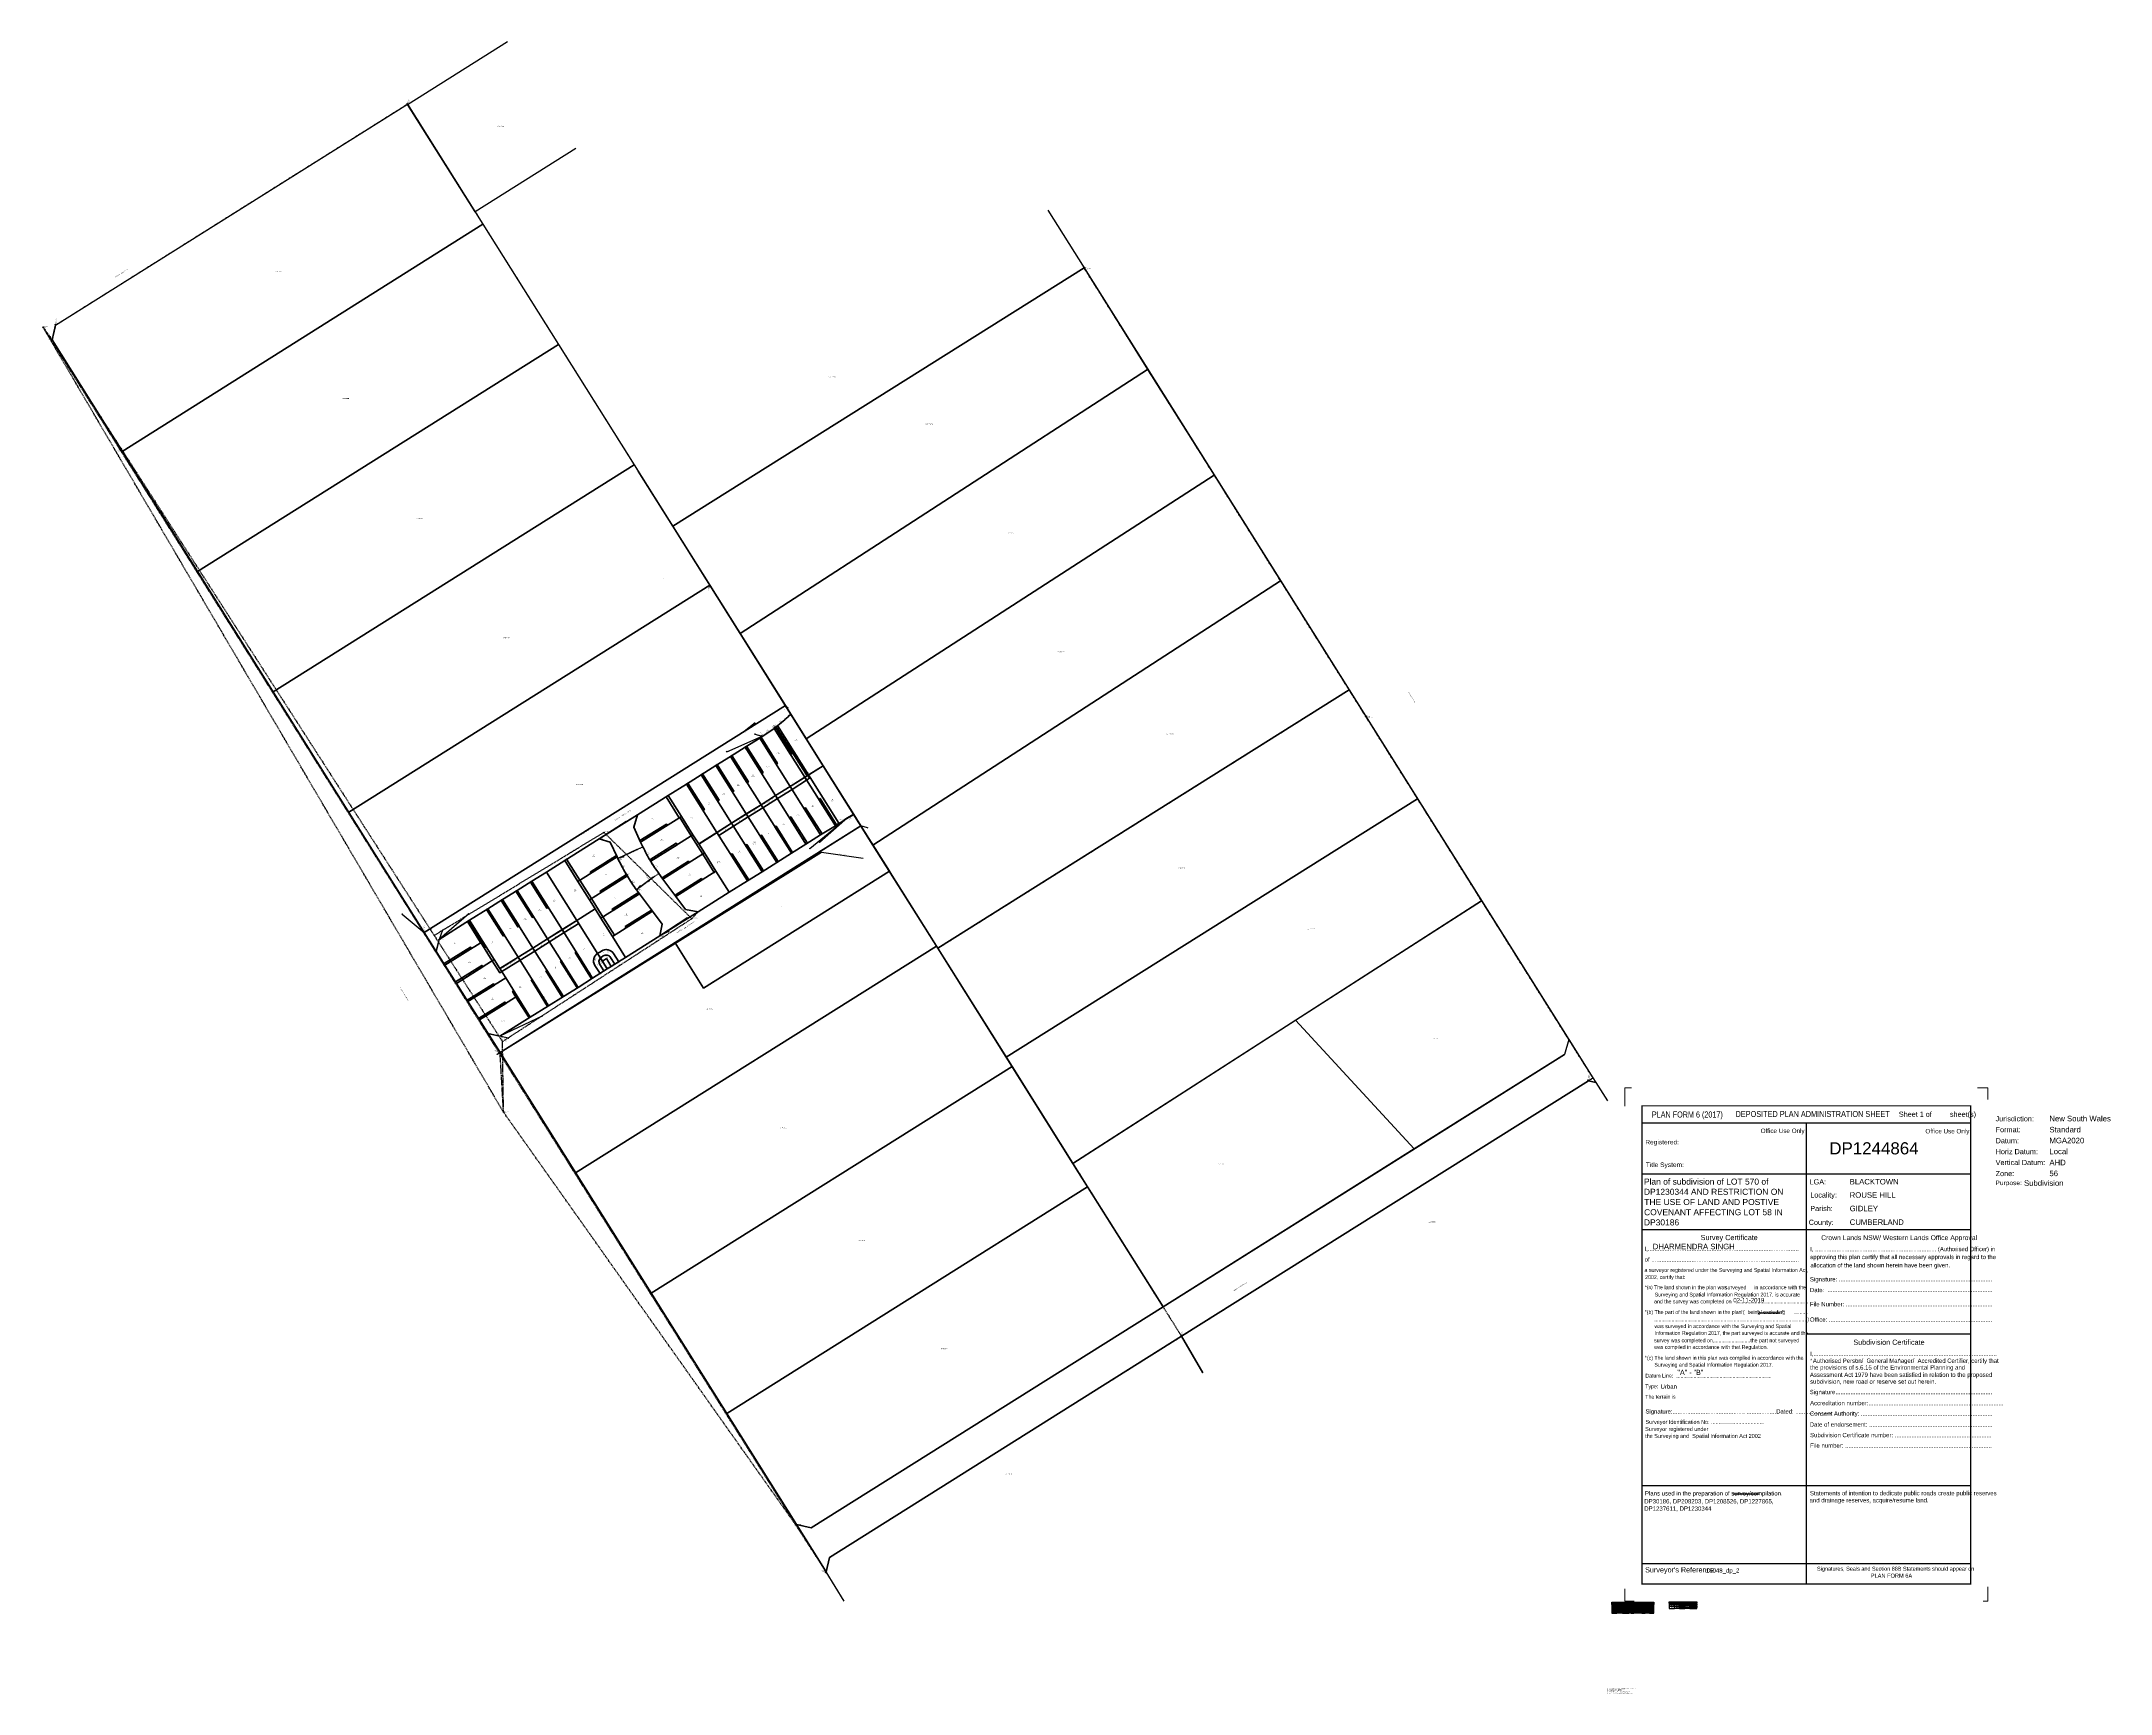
# Model space of a CAD drawing. Extents: x 304674 to 305870, y 6270446 to 6271401.
import ezdxf
from ezdxf.enums import TextEntityAlignment as Align

# ---------------------------------------------------------------- set-up
doc = ezdxf.new("R2010")
doc.units = 0
doc.header["$MEASUREMENT"] = 0
doc.header["$PDMODE"] = 35
doc.header["$PDSIZE"] = 0.2
doc.linetypes.add('EASEMENT', pattern=[1.5, 1, -0.5])
doc.linetypes.add('PM_CONNECTION', pattern=[1.5, 1, -0.5])
for name, color, linetype, lineweight in [('Adjoining Boundary', 7, 'Continuous', 25), ('Admin Sheet', 7, 'Continuous', 25), ('Boundary', 5, 'Continuous', 50), ('Connection', 4, 'EASEMENT', 25), ('Drafting', 7, 'Continuous', 25), ('Easement', 8, 'EASEMENT', 25), ('Occupation Fences', 8, 'FENCE', 25), ('Occupation Walls', 7, 'WALL', 25), ('PM Connection', 193, 'PM_CONNECTION', 25), ('Road', 1, 'Continuous', 50), ('Road Extent', 1, 'EASEMENT', 25)]:
    doc.layers.add(name, color=color, linetype=linetype, lineweight=lineweight)
doc.layers.add('CG Points', color=7, linetype='Continuous', lineweight=25, plot=False)
doc.layers.add('Lot Definitions', color=3, linetype='Continuous', lineweight=70, plot=False)
for name, color, linetype, plot in [('Datum Points', 7, 'Continuous', False), ('Monument', 6, 'Continuous', False), ('Occupations', 3, 'Continuous', False), ('PM', 7, 'Continuous', False), ('RM Connection', 2, 'Continuous', False)]:
    doc.layers.add(name, color=color, linetype=linetype, plot=plot)
doc.layers.add('SHT', color=7, linetype='Continuous')
doc.styles.add('ARIAL', font='arial.ttf')
doc.styles.get("Standard").update_dxf_attribs({"font": 'arial.ttf'})
doc.linetypes.add('FENCE', pattern='A,1,-0.25,["/",Standard,S=0.35,R=0,X=-0.15,Y=-0.15],-0.25,1', length=2.5)
doc.linetypes.add('WALL', pattern='A,0.75,["\\\\",Standard,S=0.35,R=180,X=0,Y=0],0.25', length=1)

# ---------------------------------------------------------------- blocks, each defined once
blk = doc.blocks.new('PLANFORM6')
at = {"color": 7, "lineweight": 5, "true_color": 0xffffff}
for p, q in [((0, 297), (0, 291.6)), ((0, 297), (0, 286.4)), ((3.9, 297), (0, 297)), ((210, 297), (204.1, 297)), ((210, 297), (204.1, 297)), ((210, 290.3), (210, 297)), ((210, 290.3), (210, 297)), ((0, 7.3), (0, 0)), ((0, 7.3), (0, 0)), ((0, 7.1), (0, 0)), ((0, 0), (0, 4.2)), ((0, 0), (5.5, 0)), ((207.2, 0), (210, 0)), ((210, 0), (210, 8.4))]:
    blk.add_line(p, q, dxfattribs=at)
for p, q in [((200, 247.1), (10, 247.1)), ((200, 214.9), (10, 214.9)), ((77.3, 166.9), (89.7, 166.9)), ((200.3, 154.5), (105.3, 154.5)), ((200, 66.7), (10, 66.7)), ((62.5, 62.2), (78, 62.2)), ((200, 21.6), (10, 21.6)), ((200, 10), (10, 10))]:
    blk.add_line(p, q)
at = {"const_width": 0.7}
blk.add_lwpolyline([(10, 276.6), (10, 286.6), (200, 286.6), (200, 10), (10, 10)], close=True, dxfattribs=at)
for points in [[(200, 276.6), (10, 276.6)], [(105, 276.6), (105, 10)]]:
    blk.add_lwpolyline(points, dxfattribs=at)
at = {"style": 'ARIAL'}
for s, height, width, p in [('PLAN FORM 6 (2017)', 3.5, 0.82, (15.7, 279.8)), ('DEPOSITED PLAN ADMINISTRATION SHEET', 3.5, 0.83, (64.1, 280.1)), ('Sheet 1 of         sheet(s)', 3, 0.8, (158.5, 280.2)), ('Registered:', 2.6, 1.05, (11.9, 264.3)), ('Title System:', 2.6, 1.05, (12.2, 251.2)), ('Purpose:', 2.6, 1.05, (214.4, 240.7)), ('Survey Certificate', 3, 0.8, (43.9, 208.9)), ('I, .......................................................................... (Authorised Officer) in ', 2.5, 0.815, (107.3, 202.5)), ('Crown Lands NSW/ Western Lands Office Approval', 2.8, 0.88, (113.6, 208.9)), ('a surveyor registered under the Surveying and Spatial Information Act,', 2.2, 0.95, (11.4, 190.5)), ('approving this plan certify that all necessary approvals in regard to the', 2.5, 0.83, (107.1, 197.9)), (' allocation of the land shown herein have been given.', 2.5, 0.83, (106.4, 193.1)), ('2002, certify that:', 2.2, 0.95, (11.8, 186.4)), ('      The land shown in the plan was                   in accordance with the ', 2.2, 0.94, (11.9, 180.5)), ('Signature: ............................................................................................', 2.5, 0.83, (107.1, 185)), ('Date:  ...................................................................................................', 2.5, 0.83, (107.1, 178.8)), ('and the survey was completed on   ..................................................', 2.2, 0.94, (17, 172.3)), ('       Surveying and Spatial Information Regulation 2017, is accurate', 2.2, 0.94, (11.5, 176.3)), ('File Number: ........................................................................................', 2.5, 0.83, (107.1, 170.6)), ('Office: ..................................................................................................', 2.5, 0.83, (107.1, 161.7)), ('I,..............................................................................................................', 2.5, 0.83, (107.2, 141.9)), ('Datum Line:  ..................................................................', 2.2, 0.94, (11.9, 129.4)), ('"A" - "B"', 3, 0.94, (30.5, 130.9)), ('Assessment Act 1979 have been satisfied in relation to the proposed', 2.5, 0.83, (107.1, 129.8)), ('the provisions of s.6.15 of the Environmental Planning and', 2.5, 0.83, (107.2, 134)), ('*', 2, 0.83, (107.3, 138.4)), ('  Authorised Person/  General Manager/  Accredited Certifier, certify that', 2.5, 0.82, (106.9, 137.9)), ('*', 2, 0.83, (133.1, 138.4)), ('*', 2, 0.83, (158.1, 138.5)), ('Type: ', 2.2, 0.94, (11.9, 123.2)), ('Signature..............................................................................................', 2.5, 0.83, (107, 119.8)), ('subdivision, new road or reserve set out herein.', 2.5, 0.83, (107.2, 125.8)), ('The terrain is ', 2.2, 0.94, (11.9, 117.2)), ('Accreditation number:.................................................................................', 2.5, 0.83, (107.2, 113.4)), ('Consent Authority: ...............................................................................', 2.5, 0.83, (107.1, 107.3)), ('the Surveying and  Spatial Information Act 2002', 2.3, 0.9, (11.8, 94.5)), ('Surveyor registered under', 2.3, 0.9, (11.8, 98.5)), ('Surveyor Identification No: ...................................', 2.3, 0.9, (12, 102.6)), ('Date of endorsement: ..........................................................................', 2.5, 0.83, (107, 101)), ('Subdivision Certificate number: ..........................................................', 2.5, 0.83, (107.2, 94.9)), ('File number: ........................................................................................', 2.5, 0.83, (107.2, 88.8)), ('Plans used in the preparation of survey/compilation.', 2.5, 0.83, (11.7, 61.2)), ('and drainage reserves, acquire/resume land.', 2.5, 0.83, (106.9, 57.2)), ('Statements of intention to dedicate public roads create public reserves', 2.5, 0.83, (107.1, 61.3)), ("Surveyor's Reference:", 3, 0.83, (11.8, 16.7)), ('Signatures, Seals and Section 88B Statements should appear on', 2.3, 0.9, (111.2, 17.7)), ('PLAN FORM 6A', 2.4, 0.85, (142.3, 13.6))]:
    blk.add_text(s, height=height, dxfattribs=dict(at, width=width)).set_placement(p)
for s, height, p in [('Jurisdiction:', 3, (214.5, 277.6)), ('Format:', 3, (214.5, 271.3)), ('Datum:', 3, (214.5, 264.9)), ('Vertical Datum:', 3, (214.5, 252.3)), ('Horiz Datum:', 3, (214.5, 258.6)), ('LGA:', 3, (106.9, 241.1)), ('Zone:', 3, (214.5, 245.9)), ('Locality:', 3, (107.3, 233.5)), ('Parish:', 3, (107.3, 225.7)), ('County:', 3, (106.4, 217.7)), ('I,..........................................................................................', 2.5, (11.4, 202.6)), ('of ........................................................................................', 2.5, (11.5, 196.5))]:
    blk.add_text(s, height=height, dxfattribs=at).set_placement(p)
for p in [(91.3, 271.8), (186.6, 271.6)]:
    blk.add_text('Office Use Only', height=2.6, dxfattribs=at).set_placement(p, align=Align.MIDDLE)
at = {"style": 'ARIAL', "width": 0.83}
blk.add_text('Subdivision Certificate', height=3, dxfattribs=at).set_placement((152.8, 149.9), align=Align.MIDDLE)
at = {"style": 'ARIAL'}
for tag, p, height in [('SHJUR', (245.6, 277.6), 3.2), ('SHDOR', (32.3, 264.3), 3.2), ('SHNAME', (118.3, 258.5), 7), ('SHFORMAT', (245.6, 271.2), 3.2), ('SHDATUM', (245.6, 264.9), 3.2), ('SHHDATUM', (245.6, 258.6), 3.2), ('SHVDATUM', (245.6, 252.2), 3.2), ('SHLGA', (130.1, 241.2), 3.2), ('SHPURPOSE', (230.9, 240.3), 3.2), ('SHZONE', (245.6, 245.9), 3.2), ('SHLOCALITY', (130.1, 233.4), 3.2), ('SHPARISH', (130.1, 225.7), 3.2), ('SHCOUNTY', (130.1, 217.7), 3.2), ('SHPERSONEL', (16.2, 203.6), 3.2), ('SHFIRM', (16.2, 197.8), 3.2), ('SHTYPE', (57.9, 180.4), 2.2), ('SHDOS', (62.8, 172.9), 2.5), ('SHSURVEYREGION', (20.7, 122.9), 2.5), ('SHTERRAIN', (29.4, 117.1), 2.5), ('SUBNUM', (150.3, 96.3), 3.2), ('SHREF', (46.8, 16.6), 2.5)]:
    blk.add_attdef(tag, p, '', height=height, dxfattribs=at)
for tag, height, p in [('SHDESC', 3.5, (11.4, 244.5)), ('SHPU', 2.5, (11.6, 59.1)), ('SHPN', 2.5, (107.9, 53.2))]:
    blk.add_attdef(tag, text='', height=height, dxfattribs=at).set_placement(p, align=Align.TOP_LEFT)
at = {"layer": 'SHT', "style": 'ARIAL'}
for s, height, width, p in [('*(a)', 2, 0.95, (11.7, 180.7)), ('*', 2, 0.95, (11.7, 166.4)), (' (b) The part of the land shown in the plan (  being/ excluding      ..........', 2.2, 0.94, (11.9, 166.2)), ('       ..........................................................................................................)', 2.2, 0.94, (11.2, 162)), ('was surveyed in accordance with the Surveying and Spatial ', 2.2, 0.94, (17.2, 158)), ('Information Regulation 2017, the part surveyed is accurate and the ', 2.2, 0.94, (17.2, 154.1)), ('was compiled in accordance with that Regulation.', 2.2, 0.94, (17, 146)), ('survey was completed on,.........................the part not surveyed ', 2.2, 0.94, (17, 149.8)), ('*', 2, 0.95, (11.7, 140)), (' (c) The land shown in this plan was compiled in accordance with the ', 2.2, 0.94, (12, 139.7)), ('       Surveying and Spatial Information Regulation 2017.', 2.2, 0.94, (11.3, 135.7)), ('Signature:............................................ ..................Dated: ......................', 2.5, 0.82, (12, 108.6))]:
    blk.add_text(s, height=height, dxfattribs=dict(at, width=width)).set_placement(p)
at = {"layer": 'SHT', "style": 'ARIAL', "width": 0.95}
for p in [(66.2, 167.3), (75.6, 167.3), (89.7, 167.3), (90.7, 167.3)]:
    blk.add_text('*', height=2, rotation=315, dxfattribs=at).set_placement(p)
blk = doc.blocks.new('RM')
at = {"true_color": 0xffffff}
h = blk.add_hatch(color=7, dxfattribs=at)
h.dxf.hatch_style = 1
h.paths.add_polyline_path([(-0.5, 0, 1), (0.5, 0, 1)])
for radius in [0.5, 0.25]:
    blk.add_circle((0, 0), radius)
blk = doc.blocks.new('POP')
at = {"true_color": 0xffffff}
h = blk.add_hatch(color=7, dxfattribs=at)
h.dxf.hatch_style = 1
h.paths.add_polyline_path([(-0.25, 0, 1), (0.25, 0, 1)])
blk.add_circle((0, 0), 0.25)
blk = doc.blocks.new('PM')
at = {"true_color": 0xffffff}
h = blk.add_hatch(color=7, dxfattribs=at)
h.dxf.hatch_style = 1
h.paths.add_polyline_path([(0, 0, 1), (0, 0, 1)])
h = blk.add_hatch(color=256)
h.dxf.hatch_style = 1
h.paths.add_polyline_path([(0, 0), (0, 0), (0, 0), (0, 0)])
h.paths.add_polyline_path([(0, 0, -1), (0, 0, -1)], flags=16)
blk.add_line((0, 0), (0, 0))
blk.add_line((0, 0), (0, 0))
blk.add_line((0, 0), (0, 0))
blk.add_line((0, 0), (0, 0))
blk.add_circle((0, 0), 0.0197)

msp = doc.modelspace()

# ---------------------------------------------------------------- linework, layer by layer
at = {"layer": 'Adjoining Boundary', "ltscale": 0.5}
for points in [[(304982.7, 6271339.4), (304924.4, 6271302.8), (304885.3, 6271365), (304943.1, 6271401.3)], [(304679.8, 6271228.8), (304681.7, 6271237.2), (304885.3, 6271365.1)], [(305255.5, 6271303.8), (305276.5, 6271270.4), (305038.7, 6271121), (305018.6, 6271152.9)], [(305276.5, 6271270.4), (305429.8, 6271026.3), (305556.8, 6270824.1), (305570.8, 6270801.9), (305572.4, 6270799.3)], [(304679.8, 6271228.8), (304895, 6270886.1), (304938.8, 6270816.6), (305110.3, 6270543.6), (305127.4, 6270516.2)], [(305467.4, 6270760.8), (305398.8, 6270835.3), (305506.4, 6270904.4), (305556.8, 6270824.1), (305554.4, 6270815.4), (305467.4, 6270760.8)], [(305572.4, 6270799.3), (305568.2, 6270800.3), (305332.9, 6270652.5), (305129.4, 6270524.6), (305127.4, 6270516.2), (305110.3, 6270543.6), (305118.7, 6270541.6), (305322.2, 6270669.5), (305554.4, 6270815.4)], [(305345.3, 6270631.4), (305332.9, 6270652.5), (305568.2, 6270800.3), (305572.4, 6270799.3), (305579.2, 6270788.6)], [(305118.7, 6270541.6), (305110.3, 6270543.6), (305069.9, 6270607.8), (305278.6, 6270738.9), (305322.2, 6270669.5), (305118.7, 6270541.6)], [(305137.8, 6270499.2), (305127.4, 6270516.2), (305129.4, 6270524.6), (305332.9, 6270652.5), (305345.3, 6270631.4)]]:
    msp.add_lwpolyline(points, dxfattribs=at)
for points in [[(304681.7, 6271237.2), (304885.3, 6271365.1), (304928.9, 6271295.7), (304720.3, 6271164.3), (304679.8, 6271228.8)], [(304763.9, 6271094.9), (304720.3, 6271164.3), (304928.9, 6271295.7), (304972.6, 6271226.1)], [(305077.6, 6271058.9), (305038.7, 6271121), (305276.5, 6271270.4), (305313.3, 6271211.7)], [(304807.6, 6271025.3), (304763.9, 6271094.9), (304972.6, 6271226.1), (305016.4, 6271156.5)], [(305115.9, 6270998), (305077.6, 6271058.9), (305313.3, 6271211.7), (305351.8, 6271150.6)], [(304851.3, 6270955.7), (304807.6, 6271025.3), (305016.4, 6271156.5), (305060.1, 6271086.9)], [(305154.4, 6270936.6), (305115.9, 6270998), (305351.8, 6271150.6), (305390.2, 6271089.4)], [(304895, 6270886.1), (304851.3, 6270955.7), (305060.1, 6271086.9), (305103.8, 6271017.3)], [(305192, 6270876.9), (305154.4, 6270936.6), (305390.2, 6271089.4), (305429.8, 6271026.3)], [(305231.5, 6270813.9), (305192, 6270876.9), (305429.8, 6271026.3), (305469.3, 6270963.4)], [(305270.1, 6270752.5), (305231.5, 6270813.9), (305469.3, 6270963.4), (305506.4, 6270904.4)], [(304982.5, 6270747), (304938.8, 6270816.6), (305147.5, 6270947.7), (305191.2, 6270878.1)], [(305026.2, 6270677.4), (304982.5, 6270747), (305191.2, 6270878.1), (305234.9, 6270808.5)], [(305467.4, 6270760.8), (305322.2, 6270669.5), (305270.1, 6270752.5), (305398.8, 6270835.3)], [(305069.9, 6270607.8), (305026.2, 6270677.4), (305234.9, 6270808.5), (305278.6, 6270738.9)]]:
    msp.add_lwpolyline(points, close=True, dxfattribs=at)
at = {"layer": 'Boundary', "ltscale": 0.5}
for p, q in [((305107, 6271012.2), (305125.6, 6270982.5)), ((305089, 6270998.5), (305106.6, 6270970.5)), ((305097.3, 6271004.1), (305115.1, 6270975.8)), ((305072, 6270987.9), (305089.7, 6270959.9)), ((305098.1, 6270965.2), (305080.5, 6270993.2)), ((305072.7, 6270949.2), (305055.1, 6270977.3)), ((305063.6, 6270982.6), (305081.2, 6270954.6)), ((305115.1, 6270975.8), (305106.6, 6270970.5)), ((305125.6, 6270982.5), (305115.1, 6270975.8)), ((305132.7, 6270947.8), (305115.1, 6270975.8)), ((305125.6, 6270982.5), (305143.3, 6270954.3)), ((305036.1, 6270965.3), (305043.7, 6270953.2)), ((305046.6, 6270971.9), (305064.2, 6270943.9)), ((305056.2, 6270956.7), (305046.6, 6270971.9)), ((305089.7, 6270959.9), (305098.1, 6270965.2)), ((305106.6, 6270970.5), (305098.1, 6270965.2)), ((305115.7, 6270937.2), (305098.1, 6270965.2)), ((305106.6, 6270970.5), (305124.2, 6270942.5)), ((305043.7, 6270953.2), (305020.1, 6270938.3)), ((305050.3, 6270942.6), (305043.7, 6270953.2)), ((305064.2, 6270943.9), (305072.7, 6270949.2)), ((305081.2, 6270954.6), (305072.7, 6270949.2)), ((305090.3, 6270921.2), (305072.7, 6270949.2)), ((305089.7, 6270959.9), (305081.2, 6270954.6)), ((305081.2, 6270954.6), (305098.8, 6270926.5)), ((305107.3, 6270931.9), (305089.7, 6270959.9)), ((305025.9, 6270927.2), (305050.3, 6270942.6)), ((305050.3, 6270942.6), (305053.7, 6270937.3)), ((305064.2, 6270943.9), (305053.7, 6270937.3)), ((305053.7, 6270937.3), (305057, 6270932)), ((305081.9, 6270915.9), (305064.2, 6270943.9)), ((304976.2, 6270927.7), (304983.8, 6270915.5)), ((304983.8, 6270915.5), (305006.5, 6270929.8)), ((305033, 6270916.9), (305057, 6270932)), ((305057, 6270932), (305063.6, 6270921.4)), ((304974.7, 6270887.7), (304957.1, 6270915.7)), ((304965.6, 6270921), (304983.2, 6270893)), ((304990.5, 6270904.9), (304983.8, 6270915.5)), ((305012.4, 6270918.7), (304990.5, 6270904.9)), ((305063.6, 6270921.4), (305040.5, 6270906.9)), ((305063.6, 6270921.4), (305071.3, 6270909.3)), ((304940.2, 6270905.1), (304957.8, 6270877)), ((304948.7, 6270910.4), (304966.3, 6270882.4)), ((304990.5, 6270904.9), (304993.8, 6270899.7)), ((305019.5, 6270908.4), (304997.1, 6270894.4)), ((304921.1, 6270893.1), (304928.8, 6270880.9)), ((304949.3, 6270871.7), (304931.7, 6270899.7)), ((304983.2, 6270893), (304974.7, 6270887.7)), ((304993.8, 6270899.7), (304983.2, 6270893)), ((305000.8, 6270865), (304983.2, 6270893)), ((304997.1, 6270894.4), (304993.8, 6270899.7)), ((304997.1, 6270894.4), (305003.8, 6270883.8)), ((305003.8, 6270883.8), (305026.9, 6270898.3)), ((304906.9, 6270867.2), (304928.8, 6270880.9)), ((304928.8, 6270880.9), (304935.4, 6270870.4)), ((304957.8, 6270877), (304949.3, 6270871.7)), ((304966.3, 6270882.4), (304957.8, 6270877)), ((304975.4, 6270849), (304957.8, 6270877)), ((304966.3, 6270882.4), (304974.7, 6270887.7)), ((304983.9, 6270854.3), (304966.3, 6270882.4)), ((304974.7, 6270887.7), (304992.3, 6270859.7)), ((305011.4, 6270871.6), (305003.8, 6270883.8)), ((304935.4, 6270870.4), (304913.6, 6270856.6)), ((304935.4, 6270870.4), (304938.7, 6270865.1)), ((304938.7, 6270865.1), (304949.3, 6270871.7)), ((304942.1, 6270859.8), (304938.7, 6270865.1)), ((304949.3, 6270871.7), (304966.9, 6270843.7)), ((304920.2, 6270846.1), (304942.1, 6270859.8)), ((304948.7, 6270849.2), (304942.1, 6270859.8)), ((304926.9, 6270835.5), (304948.7, 6270849.2)), ((304948.7, 6270849.2), (304956.3, 6270837.1))]:
    msp.add_line(p, q, dxfattribs=at)
at = {"layer": 'Connection', "ltscale": 0.5}
for p, q in [((304885.3, 6271365.1), (304681.7, 6271237.2)), ((304885.3, 6271365.1), (305060.1, 6271086.9)), ((305276.5, 6271270.4), (305038.7, 6271121)), ((305429.8, 6271026.3), (305276.5, 6271270.4)), ((304681.7, 6271237.2), (304679.8, 6271228.8)), ((304720.3, 6271164.3), (304679.8, 6271228.8)), ((304895, 6270886.1), (304720.3, 6271164.3)), ((305060.1, 6271086.9), (305103.8, 6271017.3)), ((305192, 6270876.9), (305429.8, 6271026.3)), ((305439.4, 6271011), (305429.8, 6271026.3)), ((305556.8, 6270824.1), (305439.4, 6271011)), ((305147.5, 6270947.7), (305322.2, 6270669.5)), ((305006.9, 6270928.8), (305021.4, 6270935.6)), ((305017.7, 6270910.7), (305030.6, 6270920.2)), ((305322.2, 6270669.5), (305192, 6270876.9)), ((305570.8, 6270801.9), (305556.8, 6270824.1)), ((305110.3, 6270543.6), (304938.8, 6270816.6)), ((305332.9, 6270652.5), (305568.2, 6270800.3)), ((305568.2, 6270800.3), (305570.8, 6270801.9)), ((305322.2, 6270669.5), (305332.9, 6270652.5)), ((305129.4, 6270524.6), (305332.9, 6270652.5)), ((305110.3, 6270543.6), (305127.4, 6270516.2)), ((305127.4, 6270516.2), (305129.4, 6270524.6))]:
    msp.add_line(p, q, dxfattribs=at)
at = {"layer": 'Datum Points', "ltscale": 0.5}
for p in [(304674.5, 6271236.1), (304940.8, 6270782.1)]:
    msp.add_point(p, dxfattribs=at)
at = {"layer": 'Drafting', "ltscale": 0.5}
for points in [[(305581.7, 6270498.7), (305606, 6270498.7), (305606, 6270498.1), (305581.7, 6270498.1)], [(305581.7, 6270498.1), (305606, 6270498.1), (305606, 6270497.4), (305581.7, 6270497.4)], [(305581.7, 6270496.8), (305584.7, 6270496.8), (305584.7, 6270497.4), (305581.7, 6270497.4)], [(305581.7, 6270496.2), (305584.7, 6270496.2), (305584.7, 6270496.8), (305581.7, 6270496.8)], [(305581.7, 6270495.6), (305584.7, 6270495.6), (305584.7, 6270496.2), (305581.7, 6270496.2)], [(305581.7, 6270494.9), (305584.7, 6270494.9), (305584.7, 6270495.6), (305581.7, 6270495.6)], [(305581.7, 6270494.3), (305584.7, 6270494.3), (305584.7, 6270494.9), (305581.7, 6270494.9)], [(305581.7, 6270493.7), (305584.7, 6270493.7), (305584.7, 6270494.3), (305581.7, 6270494.3)], [(305584.7, 6270497.4), (305588, 6270497.4), (305588, 6270496.8), (305584.7, 6270496.8)], [(305584.7, 6270496.8), (305588, 6270496.8), (305588, 6270496.2), (305584.7, 6270496.2)], [(305584.7, 6270496.2), (305588, 6270496.2), (305588, 6270495.6), (305584.7, 6270495.6)], [(305584.7, 6270495.6), (305588, 6270495.6), (305588, 6270494.9), (305584.7, 6270494.9)], [(305584.7, 6270494.9), (305588, 6270494.9), (305588, 6270494.3), (305584.7, 6270494.3)], [(305584.7, 6270494.3), (305588, 6270494.3), (305588, 6270493.7), (305584.7, 6270493.7)], [(305588, 6270496.8), (305591.5, 6270496.8), (305591.5, 6270497.4), (305588, 6270497.4)], [(305588, 6270496.2), (305591.5, 6270496.2), (305591.5, 6270496.8), (305588, 6270496.8)], [(305588, 6270495.6), (305591.5, 6270495.6), (305591.5, 6270496.2), (305588, 6270496.2)], [(305588, 6270494.9), (305591.5, 6270494.9), (305591.5, 6270495.6), (305588, 6270495.6)], [(305588, 6270494.3), (305591.5, 6270494.3), (305591.5, 6270494.9), (305588, 6270494.9)], [(305588, 6270493.7), (305591.5, 6270493.7), (305591.5, 6270494.3), (305588, 6270494.3)], [(305591.5, 6270497.4), (305593, 6270497.4), (305593, 6270496.8), (305591.5, 6270496.8)], [(305591.5, 6270496.8), (305593, 6270496.8), (305593, 6270496.2), (305591.5, 6270496.2)], [(305591.5, 6270496.2), (305593, 6270496.2), (305593, 6270495.6), (305591.5, 6270495.6)], [(305591.5, 6270495.6), (305593, 6270495.6), (305593, 6270494.9), (305591.5, 6270494.9)], [(305591.5, 6270494.9), (305593, 6270494.9), (305593, 6270494.3), (305591.5, 6270494.3)], [(305591.5, 6270494.3), (305593, 6270494.3), (305593, 6270493.7), (305591.5, 6270493.7)], [(305593, 6270496.8), (305594.5, 6270496.8), (305594.5, 6270497.4), (305593, 6270497.4)], [(305593, 6270496.2), (305594.5, 6270496.2), (305594.5, 6270496.8), (305593, 6270496.8)], [(305593, 6270495.6), (305594.5, 6270495.6), (305594.5, 6270496.2), (305593, 6270496.2)], [(305593, 6270494.9), (305594.5, 6270494.9), (305594.5, 6270495.6), (305593, 6270495.6)], [(305593, 6270494.3), (305594.5, 6270494.3), (305594.5, 6270494.9), (305593, 6270494.9)], [(305593, 6270493.7), (305594.5, 6270493.7), (305594.5, 6270494.3), (305593, 6270494.3)], [(305594.5, 6270497.4), (305599, 6270497.4), (305599, 6270496.8), (305594.5, 6270496.8)], [(305594.5, 6270496.8), (305599, 6270496.8), (305599, 6270496.2), (305594.5, 6270496.2)], [(305594.5, 6270496.2), (305599, 6270496.2), (305599, 6270495.6), (305594.5, 6270495.6)], [(305594.5, 6270495.6), (305599, 6270495.6), (305599, 6270494.9), (305594.5, 6270494.9)], [(305594.5, 6270494.9), (305599, 6270494.9), (305599, 6270494.3), (305594.5, 6270494.3)], [(305594.5, 6270494.3), (305599, 6270494.3), (305599, 6270493.7), (305594.5, 6270493.7)], [(305599, 6270496.8), (305601, 6270496.8), (305601, 6270497.4), (305599, 6270497.4)], [(305599, 6270496.2), (305601, 6270496.2), (305601, 6270496.8), (305599, 6270496.8)], [(305599, 6270495.6), (305601, 6270495.6), (305601, 6270496.2), (305599, 6270496.2)], [(305599, 6270494.9), (305601, 6270494.9), (305601, 6270495.6), (305599, 6270495.6)], [(305599, 6270494.3), (305601, 6270494.3), (305601, 6270494.9), (305599, 6270494.9)], [(305599, 6270493.7), (305601, 6270493.7), (305601, 6270494.3), (305599, 6270494.3)], [(305601, 6270497.4), (305603.5, 6270497.4), (305603.5, 6270496.8), (305601, 6270496.8)], [(305601, 6270496.8), (305603.5, 6270496.8), (305603.5, 6270496.2), (305601, 6270496.2)], [(305601, 6270496.2), (305603.5, 6270496.2), (305603.5, 6270495.6), (305601, 6270495.6)], [(305601, 6270495.6), (305603.5, 6270495.6), (305603.5, 6270494.9), (305601, 6270494.9)], [(305601, 6270494.9), (305603.5, 6270494.9), (305603.5, 6270494.3), (305601, 6270494.3)], [(305601, 6270494.3), (305603.5, 6270494.3), (305603.5, 6270493.7), (305601, 6270493.7)], [(305603.5, 6270496.8), (305606, 6270496.8), (305606, 6270497.4), (305603.5, 6270497.4)], [(305603.5, 6270496.2), (305606, 6270496.2), (305606, 6270496.8), (305603.5, 6270496.8)], [(305603.5, 6270495.6), (305606, 6270495.6), (305606, 6270496.2), (305603.5, 6270496.2)], [(305603.5, 6270494.9), (305606, 6270494.9), (305606, 6270495.6), (305603.5, 6270495.6)], [(305603.5, 6270494.3), (305606, 6270494.3), (305606, 6270494.9), (305603.5, 6270494.9)], [(305603.5, 6270493.7), (305606, 6270493.7), (305606, 6270494.3), (305603.5, 6270494.3)], [(305614.9, 6270498.8), (305630.9, 6270498.8), (305630.9, 6270498.2), (305614.9, 6270498.2)], [(305614.9, 6270497.6), (305617.9, 6270497.6), (305617.9, 6270498.2), (305614.9, 6270498.2)], [(305614.9, 6270496.3), (305617.9, 6270496.3), (305617.9, 6270497.6), (305614.9, 6270497.6)], [(305614.9, 6270495.1), (305617.9, 6270495.1), (305617.9, 6270496.3), (305614.9, 6270496.3)], [(305617.9, 6270498.2), (305620.9, 6270498.2), (305620.9, 6270497.6), (305617.9, 6270497.6)], [(305617.9, 6270497.6), (305620.9, 6270497.6), (305620.9, 6270496.3), (305617.9, 6270496.3)], [(305617.9, 6270496.3), (305620.9, 6270496.3), (305620.9, 6270495.1), (305617.9, 6270495.1)], [(305620.9, 6270497.6), (305623.9, 6270497.6), (305623.9, 6270498.2), (305620.9, 6270498.2)], [(305620.9, 6270497.6), (305623.9, 6270497.6), (305623.9, 6270497), (305620.9, 6270497)], [(305620.9, 6270496.3), (305623.9, 6270496.3), (305623.9, 6270497), (305620.9, 6270497)], [(305620.9, 6270496.3), (305623.9, 6270496.3), (305623.9, 6270495.7), (305620.9, 6270495.7)], [(305620.9, 6270495.1), (305623.9, 6270495.1), (305623.9, 6270495.7), (305620.9, 6270495.7)], [(305623.9, 6270498.2), (305626.9, 6270498.2), (305626.9, 6270497.6), (305623.9, 6270497.6)], [(305623.9, 6270497), (305626.9, 6270497), (305626.9, 6270497.6), (305623.9, 6270497.6)], [(305623.9, 6270497), (305626.9, 6270497), (305626.9, 6270496.3), (305623.9, 6270496.3)], [(305623.9, 6270495.7), (305626.9, 6270495.7), (305626.9, 6270496.3), (305623.9, 6270496.3)], [(305623.9, 6270495.7), (305626.9, 6270495.7), (305626.9, 6270495.1), (305623.9, 6270495.1)], [(305626.9, 6270497.6), (305630.9, 6270497.6), (305630.9, 6270498.2), (305626.9, 6270498.2)], [(305626.9, 6270497.6), (305630.9, 6270497.6), (305630.9, 6270497), (305626.9, 6270497)], [(305626.9, 6270496.3), (305630.9, 6270496.3), (305630.9, 6270497), (305626.9, 6270497)], [(305626.9, 6270496.3), (305630.9, 6270496.3), (305630.9, 6270495.7), (305626.9, 6270495.7)], [(305626.9, 6270495.1), (305630.9, 6270495.1), (305630.9, 6270495.7), (305626.9, 6270495.7)], [(305581.7, 6270493.1), (305584.7, 6270493.1), (305584.7, 6270493.7), (305581.7, 6270493.7)], [(305581.7, 6270492.4), (305584.7, 6270492.4), (305584.7, 6270493.1), (305581.7, 6270493.1)], [(305584.7, 6270493.7), (305588, 6270493.7), (305588, 6270493.1), (305584.7, 6270493.1)], [(305584.7, 6270493.1), (305588, 6270493.1), (305588, 6270492.4), (305584.7, 6270492.4)], [(305588, 6270493.1), (305591.5, 6270493.1), (305591.5, 6270493.7), (305588, 6270493.7)], [(305588, 6270492.4), (305591.5, 6270492.4), (305591.5, 6270493.1), (305588, 6270493.1)], [(305591.5, 6270493.7), (305593, 6270493.7), (305593, 6270493.1), (305591.5, 6270493.1)], [(305591.5, 6270493.1), (305593, 6270493.1), (305593, 6270492.4), (305591.5, 6270492.4)], [(305593, 6270493.1), (305594.5, 6270493.1), (305594.5, 6270493.7), (305593, 6270493.7)], [(305593, 6270492.4), (305594.5, 6270492.4), (305594.5, 6270493.1), (305593, 6270493.1)], [(305594.5, 6270493.7), (305599, 6270493.7), (305599, 6270493.1), (305594.5, 6270493.1)], [(305594.5, 6270493.1), (305599, 6270493.1), (305599, 6270492.4), (305594.5, 6270492.4)], [(305599, 6270493.1), (305601, 6270493.1), (305601, 6270493.7), (305599, 6270493.7)], [(305599, 6270492.4), (305601, 6270492.4), (305601, 6270493.1), (305599, 6270493.1)], [(305601, 6270493.7), (305603.5, 6270493.7), (305603.5, 6270493.1), (305601, 6270493.1)], [(305601, 6270493.1), (305603.5, 6270493.1), (305603.5, 6270492.4), (305601, 6270492.4)], [(305603.5, 6270493.1), (305606, 6270493.1), (305606, 6270493.7), (305603.5, 6270493.7)], [(305603.5, 6270492.4), (305606, 6270492.4), (305606, 6270493.1), (305603.5, 6270493.1)]]:
    msp.add_lwpolyline(points, close=True, dxfattribs=at)
at = {"layer": 'Easement', "ltscale": 0.5}
for p, q in [((305089, 6270998.5), (305089.7, 6270999)), ((305098.6, 6270983.3), (305089, 6270998.5)), ((305089.7, 6270999), (305099.3, 6270983.8)), ((305106.8, 6270989), (305097.3, 6271004.1)), ((305098, 6271004.7), (305107.6, 6270989.4)), ((305116.3, 6270976.6), (305098.5, 6271005)), ((305098.5, 6271005), (305116.3, 6270976.6)), ((305099.3, 6271005.7), (305117.2, 6270977.2)), ((305072, 6270987.9), (305072.8, 6270988.4)), ((305081.6, 6270972.7), (305072, 6270987.9)), ((305072.8, 6270988.4), (305082.4, 6270973.1)), ((305080.5, 6270993.2), (305081.3, 6270993.7)), ((305090.1, 6270978), (305080.5, 6270993.2)), ((305090.9, 6270978.5), (305081.3, 6270993.7)), ((305107.6, 6270989.4), (305106.8, 6270989)), ((305055.1, 6270977.3), (305055.9, 6270977.7)), ((305064.7, 6270962), (305055.1, 6270977.3)), ((305065.5, 6270962.5), (305055.9, 6270977.7)), ((305063.6, 6270982.6), (305064.3, 6270983.1)), ((305073.2, 6270967.3), (305063.6, 6270982.6)), ((305064.3, 6270983.1), (305073.9, 6270967.8)), ((305082.4, 6270973.1), (305081.6, 6270972.7)), ((305090.9, 6270978.5), (305090.1, 6270978)), ((305099.3, 6270983.8), (305098.6, 6270983.3)), ((305107.7, 6270968.8), (305116.1, 6270974.2)), ((305117.2, 6270977.2), (305115.1, 6270975.8)), ((305115.1, 6270975.8), (305116.7, 6270976.9)), ((305116.3, 6270976.6), (305115.1, 6270975.8)), ((305115.1, 6270975.8), (305116.1, 6270974.2)), ((305116.1, 6270974.2), (305117.8, 6270975.2)), ((305117.8, 6270975.2), (305116.7, 6270976.9)), ((305134.8, 6270949.2), (305117.2, 6270977.2)), ((305036.1, 6270965.3), (305034.8, 6270964.5)), ((305034.8, 6270964.5), (305042.4, 6270952.4)), ((305046.6, 6270971.9), (305047.4, 6270972.4)), ((305047.4, 6270972.4), (305057, 6270957.2)), ((305065.5, 6270962.5), (305064.7, 6270962)), ((305073.9, 6270967.8), (305073.2, 6270967.3)), ((305090.7, 6270958.2), (305099.2, 6270963.5)), ((305099.2, 6270963.5), (305098.1, 6270965.2)), ((305098.1, 6270965.2), (305099.2, 6270963.5)), ((305099.2, 6270963.5), (305107.7, 6270968.8)), ((305106.6, 6270970.5), (305107.7, 6270968.8)), ((305123.9, 6270963.5), (305123.1, 6270963)), ((305123.1, 6270963), (305132.7, 6270947.8)), ((305133.4, 6270948.3), (305123.9, 6270963.5)), ((305042.4, 6270952.4), (305043.7, 6270953.2)), ((305042.7, 6270952.5), (305043.7, 6270953.2)), ((305042.7, 6270952.5), (305049.3, 6270941.9)), ((305057, 6270957.2), (305056.2, 6270956.7)), ((305073.8, 6270947.6), (305072.7, 6270949.2)), ((305072.7, 6270949.2), (305073.8, 6270947.6)), ((305073.8, 6270947.6), (305082.2, 6270952.9)), ((305081.2, 6270954.6), (305082.2, 6270952.9)), ((305082.2, 6270952.9), (305090.7, 6270958.2)), ((305089.7, 6270959.9), (305090.7, 6270958.2)), ((305106.2, 6270952.4), (305106.9, 6270952.9)), ((305106.2, 6270952.4), (305115.7, 6270937.2)), ((305116.5, 6270937.7), (305106.9, 6270952.9)), ((305115.4, 6270958.2), (305114.6, 6270957.7)), ((305114.6, 6270957.7), (305124.2, 6270942.5)), ((305115.4, 6270958.2), (305125, 6270943)), ((305132.7, 6270947.8), (305134.8, 6270949.2)), ((305035, 6270948.7), (305019.7, 6270939.2)), ((305020.1, 6270938.3), (305019.7, 6270939.2)), ((305035.5, 6270948), (305020.1, 6270938.3)), ((305025.5, 6270928), (305040.7, 6270937.6)), ((305035, 6270948.7), (305035.5, 6270948)), ((305040, 6270880.1), (305147.5, 6270947.7)), ((305040.7, 6270937.6), (305041.2, 6270936.8)), ((305049.3, 6270941.9), (305050.3, 6270942.6)), ((305049.3, 6270941.9), (305056, 6270931.3)), ((305064.2, 6270943.9), (305065.3, 6270942.2)), ((305065.3, 6270942.2), (305073.8, 6270947.6)), ((305080.7, 6270936.5), (305081.5, 6270936.9)), ((305091.1, 6270921.7), (305081.5, 6270936.9)), ((305089.2, 6270941.8), (305090, 6270942.3)), ((305089.2, 6270941.8), (305098.8, 6270926.5)), ((305090, 6270942.3), (305099.6, 6270927)), ((305097.7, 6270947.1), (305098.4, 6270947.6)), ((305097.7, 6270947.1), (305107.3, 6270931.9)), ((305108, 6270932.3), (305098.4, 6270947.6)), ((305115.7, 6270937.2), (305116.5, 6270937.7)), ((305124.2, 6270942.5), (305125, 6270943)), ((305132.7, 6270947.8), (305133.4, 6270948.3)), ((305164, 6270921.5), (305147.5, 6270947.7)), ((304976.2, 6270927.7), (304977.3, 6270928.4)), ((304977.3, 6270928.4), (304984.9, 6270916.2)), ((305006.1, 6270930.6), (304990.9, 6270921)), ((304991.3, 6270920.3), (305006.5, 6270929.8)), ((305006.5, 6270929.8), (305006.1, 6270930.6)), ((305041.2, 6270936.8), (305025.9, 6270927.2)), ((305032.5, 6270917.7), (305047.7, 6270927.2)), ((305048.2, 6270926.5), (305033, 6270916.9)), ((305047.7, 6270927.2), (305048.2, 6270926.5)), ((305056, 6270931.3), (305057, 6270932)), ((305056, 6270931.3), (305062.6, 6270920.8)), ((305072.3, 6270931.1), (305073, 6270931.6)), ((305072.3, 6270931.1), (305081.9, 6270915.9)), ((305082.6, 6270916.4), (305073, 6270931.6)), ((305080.7, 6270936.5), (305090.3, 6270921.2)), ((305098.8, 6270926.5), (305099.6, 6270927)), ((305107.3, 6270931.9), (305108, 6270932.3)), ((304956.4, 6270915.2), (304957.1, 6270915.7)), ((304965.9, 6270900), (304956.4, 6270915.2)), ((304966.7, 6270900.5), (304957.1, 6270915.7)), ((304984.9, 6270916.2), (304983.8, 6270915.5)), ((304984.9, 6270916.2), (304991.6, 6270905.6)), ((304990.9, 6270921), (304991.3, 6270920.3)), ((304996.7, 6270909.9), (305011.9, 6270919.5)), ((304997.1, 6270909.1), (305012.4, 6270918.7)), ((305033, 6270916.9), (305032.5, 6270917.7)), ((305055.2, 6270917.2), (305040, 6270907.6)), ((305055.7, 6270916.4), (305040.5, 6270906.9)), ((305055.2, 6270917.2), (305055.7, 6270916.4)), ((305164, 6270921.5), (305056.5, 6270853.9)), ((305062.6, 6270920.8), (305063.6, 6270921.4)), ((305081.9, 6270915.9), (305082.6, 6270916.4)), ((305090.3, 6270921.2), (305091.1, 6270921.7)), ((304939.4, 6270904.6), (304940.2, 6270905.1)), ((304939.4, 6270904.6), (304949, 6270889.3)), ((304949.8, 6270889.8), (304940.2, 6270905.1)), ((304947.9, 6270909.9), (304948.7, 6270910.4)), ((304947.9, 6270909.9), (304957.5, 6270894.7)), ((304958.2, 6270895.1), (304948.7, 6270910.4)), ((304991.6, 6270905.6), (304990.5, 6270904.9)), ((304998.2, 6270895.1), (304991.6, 6270905.6)), ((304996.7, 6270909.9), (304997.1, 6270909.1)), ((305018.9, 6270909.1), (305003.7, 6270899.6)), ((305004.2, 6270898.8), (305019.5, 6270908.4)), ((305019.5, 6270908.4), (305018.9, 6270909.1)), ((305040.5, 6270906.9), (305040, 6270907.6)), ((304919.9, 6270892.3), (304921.1, 6270893.1)), ((304927.5, 6270880.2), (304919.9, 6270892.3)), ((304920.4, 6270892.6), (304921.1, 6270893.1)), ((304920.4, 6270892.6), (304928, 6270880.5)), ((304931, 6270899.3), (304931.7, 6270899.7)), ((304940.5, 6270884), (304931, 6270899.3)), ((304941.3, 6270884.5), (304931.7, 6270899.7)), ((304949.8, 6270889.8), (304949, 6270889.3)), ((304958.2, 6270895.1), (304957.5, 6270894.7)), ((304966.7, 6270900.5), (304965.9, 6270900)), ((304984.3, 6270891.3), (304975.8, 6270886)), ((304983.2, 6270893), (304984.3, 6270891.3)), ((304997.1, 6270894.4), (304998.2, 6270895.1)), ((305004.9, 6270884.5), (304998.2, 6270895.1)), ((305003.7, 6270899.6), (305004.2, 6270898.8)), ((305026.4, 6270899), (305011.1, 6270889.5)), ((305011.1, 6270889.5), (305011.6, 6270888.7)), ((305011.6, 6270888.7), (305026.9, 6270898.3)), ((305026.9, 6270898.3), (305026.4, 6270899)), ((304906.4, 6270868), (304921.7, 6270877.6)), ((304921.7, 6270877.6), (304922.2, 6270876.8)), ((304927.5, 6270880.2), (304928.8, 6270880.9)), ((304927.7, 6270880.3), (304928.8, 6270880.9)), ((304934.3, 6270869.7), (304927.7, 6270880.3)), ((304928, 6270880.5), (304928.8, 6270880.9)), ((304928, 6270880.5), (304929.9, 6270877.4)), ((304930.7, 6270877.8), (304928.8, 6270880.9)), ((304929.9, 6270877.4), (304930.7, 6270877.8)), ((304941.3, 6270884.5), (304940.5, 6270884)), ((304958.9, 6270875.3), (304957.8, 6270877)), ((304957.8, 6270877), (304958.9, 6270875.3)), ((304967.3, 6270880.7), (304958.9, 6270875.3)), ((304967.3, 6270880.7), (304966.3, 6270882.4)), ((304966.3, 6270882.4), (304967.3, 6270880.7)), ((304975.8, 6270886), (304967.3, 6270880.7)), ((304975.8, 6270886), (304974.7, 6270887.7)), ((304974.7, 6270887.7), (304975.8, 6270886)), ((305003.8, 6270883.8), (305004.9, 6270884.5)), ((305056.5, 6270853.9), (305040, 6270880.1)), ((304906.9, 6270867.2), (304906.4, 6270868)), ((304922.2, 6270876.8), (304906.9, 6270867.2)), ((304928.3, 6270867), (304913.1, 6270857.4)), ((304928.8, 6270866.2), (304913.6, 6270856.6)), ((304928.3, 6270867), (304928.8, 6270866.2)), ((304935.4, 6270870.4), (304934.3, 6270869.7)), ((304938.7, 6270862.7), (304934.3, 6270869.7)), ((304939.8, 6270863.4), (304938.7, 6270865.1)), ((304950.4, 6270870), (304939.8, 6270863.4)), ((304950.4, 6270870), (304949.3, 6270871.7)), ((304949.3, 6270871.7), (304950.4, 6270870)), ((304958.9, 6270875.3), (304950.4, 6270870)), ((304974.3, 6270869.6), (304973.7, 6270869.2)), ((304983.3, 6270854), (304973.7, 6270869.2)), ((304974.3, 6270869.6), (304983.9, 6270854.3)), ((304982.8, 6270874.9), (304982.2, 6270874.5)), ((304982.2, 6270874.5), (304991.7, 6270859.3)), ((304982.8, 6270874.9), (304992.3, 6270859.7)), ((304996.6, 6270862.3), (304993.6, 6270867)), ((304995.2, 6270873.9), (304997.5, 6270875.3)), ((304995.2, 6270873.9), (304996.8, 6270871.3)), ((304998.9, 6270863.8), (304996.4, 6270867.6)), ((304996.8, 6270871.3), (304998, 6270869.5)), ((304997.4, 6270871.8), (304998.5, 6270872.5)), ((304998, 6270869.5), (305000.3, 6270870.9)), ((304998, 6270869.5), (305000.8, 6270865)), ((305003.1, 6270866.4), (305000.3, 6270870.9)), ((305000.8, 6270865), (305003.1, 6270866.4)), ((305005.1, 6270867.7), (305002.6, 6270871.6)), ((305003.1, 6270866.4), (305005.1, 6270867.7)), ((305007.4, 6270869.1), (305004.4, 6270873.8)), ((305005.1, 6270867.7), (305007.4, 6270869.1)), ((304913.6, 6270856.6), (304913.1, 6270857.4)), ((304919.7, 6270846.8), (304935, 6270856.4)), ((304935.5, 6270855.6), (304920.2, 6270846.1)), ((304935, 6270856.4), (304935.5, 6270855.6)), ((304938.7, 6270862.7), (304939.8, 6270863.4)), ((304957.4, 6270858.9), (304956.8, 6270858.6)), ((304956.8, 6270858.6), (304966.3, 6270843.3)), ((304957.4, 6270858.9), (304966.9, 6270843.7)), ((304965.8, 6270864.3), (304965.2, 6270863.9)), ((304974.8, 6270848.7), (304965.2, 6270863.9)), ((304965.8, 6270864.3), (304975.4, 6270849)), ((304983.9, 6270854.3), (304983.3, 6270854)), ((304992.3, 6270859.7), (304991.7, 6270859.3)), ((304998.9, 6270863.8), (304996.6, 6270862.3)), ((305000.8, 6270865), (304998.9, 6270863.8)), ((304920.2, 6270846.1), (304919.7, 6270846.8)), ((304926.4, 6270836.2), (304941.6, 6270845.8)), ((304942.1, 6270845), (304926.9, 6270835.5)), ((304941.6, 6270845.8), (304942.1, 6270845)), ((304946, 6270851.8), (304946.8, 6270852.3)), ((304948, 6270848.7), (304946, 6270851.8)), ((304946.8, 6270852.3), (304948.7, 6270849.2)), ((304948, 6270848.7), (304948.7, 6270849.2)), ((304948, 6270848.7), (304955.6, 6270836.6)), ((304966.9, 6270843.7), (304966.3, 6270843.3)), ((304975.4, 6270849), (304974.8, 6270848.7)), ((304926.9, 6270835.5), (304926.4, 6270836.2)), ((304955.6, 6270836.6), (304956.3, 6270837.1))]:
    msp.add_line(p, q, dxfattribs=at)
for centre, radius, start, end in [((305033, 6271090.9), 108, 306.5364, 307.8679), ((305033, 6271090.9), 108, 306.5364, 307.3349), ((305033, 6271090.9), 108, 306.5364, 307.0154), ((305104.6, 6270974.9), 92, 210.6463, 211.2069), ((305104.6, 6270974.9), 108, 210.8676, 211.3451), ((304997.9, 6270869.6), 5, 122.1401, 212.1401), ((304999, 6270869.2), 3, 135.6335, 212.1401), ((304999, 6270869.2), 3, 122.14, 135.6334), ((305000.2, 6270871.1), 5, 32.1401, 122.1401), ((305000.1, 6270870), 3, 32.1401, 122.1401)]:
    msp.add_arc(centre, radius, start, end, dxfattribs=at)
at = {"layer": 'Lot Definitions', "ltscale": 0.5}
for points in [[(305097.3, 6271004.1, -0.021152), (305090.4, 6270999.5), (305089, 6270998.5), (305080.5, 6270993.2), (305072, 6270987.9), (305063.6, 6270982.6), (305055.1, 6270977.3), (305046.6, 6270971.9), (305036.1, 6270965.3), (305018.2, 6270954.1), (304996.1, 6270940.2), (304976.2, 6270927.7), (304965.6, 6270921), (304957.1, 6270915.7), (304948.7, 6270910.4), (304940.2, 6270905.1), (304931.7, 6270899.7), (304921.1, 6270893.1), (304903.5, 6270882), (304901.9, 6270875.1), (304895, 6270886.1), (305103.8, 6271017.3), (305107, 6271012.2), (305105.5, 6271010.9, -0.024563)], [(305107, 6271012.2), (305125.6, 6270982.5), (305115.1, 6270975.8), (305097.3, 6271004.1, 0.024563), (305105.5, 6271010.9)], [(305105.5, 6271010.9), (305107, 6271012.2), (305125.6, 6270982.5), (305115.1, 6270975.8), (305097.3, 6271004.1, 0.024563)], [(305097.3, 6271004.1), (305115.1, 6270975.8), (305106.6, 6270970.5), (305089, 6270998.5), (305090.4, 6270999.5, 0.019817)], [(305097.3, 6271004.1), (305115.1, 6270975.8), (305106.6, 6270970.5), (305089, 6270998.5), (305090.4, 6270999.5, 0.020822)], [(305117.2, 6270977.2), (305115.1, 6270975.8), (305097.3, 6271004.1, 0.00581), (305099.3, 6271005.7)], [(305115.1, 6270975.8), (305097.3, 6271004.1, 0.003484), (305098.5, 6271005), (305116.3, 6270976.6)], [(305106.8, 6270989), (305097.3, 6271004.1, 0.00209), (305098, 6271004.7), (305107.6, 6270989.4)], [(305125.6, 6270982.5), (305143.3, 6270954.3, 0.014078), (305138.1, 6270951.2), (305132.7, 6270947.8), (305115.1, 6270975.8)], [(305147.5, 6270947.7), (304938.8, 6270816.6), (304931.8, 6270827.6), (304938.7, 6270826), (304956.3, 6270837.1), (304966.9, 6270843.7), (304975.4, 6270849), (304983.9, 6270854.3), (304992.3, 6270859.7), (305000.8, 6270865), (305011.4, 6270871.6), (305031.2, 6270884.1), (305053.3, 6270897.9), (305071.3, 6270909.3), (305081.9, 6270915.9), (305090.3, 6270921.2), (305098.8, 6270926.5), (305107.3, 6270931.9), (305115.7, 6270937.2), (305124.2, 6270942.5), (305132.7, 6270947.8), (305138.1, 6270951.2, -0.014078), (305143.3, 6270954.3)], [(305020.1, 6270938.3), (305043.7, 6270953.2), (305050.3, 6270942.6), (305025.9, 6270927.2, -0.025975), (305021.4, 6270935.6)], [(304997.1, 6270909.1), (304996.7, 6270909.9), (305011.9, 6270919.5, 0.002084), (305012.4, 6270918.7)], [(305004.4, 6270873.8), (305007.4, 6270869.1), (305005.1, 6270867.7), (305002.6, 6270871.6, 0.414214), (304998.5, 6270872.5), (304997.4, 6270871.8, 0.058944), (304996.8, 6270871.3), (304995.2, 6270873.9), (304997.5, 6270875.3, -0.414214)], [(304998.5, 6270872.5, -0.414214), (305002.6, 6270871.6), (305005.1, 6270867.7), (305003.1, 6270866.4), (305000.3, 6270870.9), (304998, 6270869.5), (304996.8, 6270871.3, -0.058944), (304997.4, 6270871.8)]]:
    msp.add_lwpolyline(points, format="xyb", close=True, dxfattribs=at)
for points in [[(305098.1, 6270965.2), (305080.5, 6270993.2), (305089, 6270998.5), (305106.6, 6270970.5)], [(305099.3, 6270983.8), (305098.6, 6270983.3), (305089, 6270998.5), (305089.7, 6270999)], [(305072, 6270987.9), (305089.7, 6270959.9), (305081.2, 6270954.6), (305063.6, 6270982.6)], [(305089.7, 6270959.9), (305072, 6270987.9), (305080.5, 6270993.2), (305098.1, 6270965.2)], [(305082.4, 6270973.1), (305081.6, 6270972.7), (305072, 6270987.9), (305072.8, 6270988.4)], [(305090.9, 6270978.5), (305090.1, 6270978), (305080.5, 6270993.2), (305081.3, 6270993.7)], [(305064.2, 6270943.9), (305046.6, 6270971.9), (305055.1, 6270977.3), (305072.7, 6270949.2)], [(305072.7, 6270949.2), (305055.1, 6270977.3), (305063.6, 6270982.6), (305081.2, 6270954.6)], [(305065.5, 6270962.5), (305064.7, 6270962), (305055.1, 6270977.3), (305055.9, 6270977.7)], [(305073.9, 6270967.8), (305073.2, 6270967.3), (305063.6, 6270982.6), (305064.3, 6270983.1)], [(305115.1, 6270975.8), (305116.1, 6270974.2), (305107.7, 6270968.8), (305106.6, 6270970.5)], [(305124.2, 6270942.5), (305106.6, 6270970.5), (305115.1, 6270975.8), (305132.7, 6270947.8)], [(305115.1, 6270975.8), (305117.2, 6270977.2), (305134.8, 6270949.2), (305132.7, 6270947.8)], [(305116.7, 6270976.9), (305117.8, 6270975.2), (305116.1, 6270974.2), (305115.1, 6270975.8)], [(305043.7, 6270953.2), (305020.1, 6270938.3), (305016.1, 6270946.9), (305018.2, 6270954.1), (305036.1, 6270965.3)], [(305034.8, 6270964.5), (305036.1, 6270965.3), (305043.7, 6270953.2), (305042.4, 6270952.4)], [(305050.3, 6270942.6), (305043.7, 6270953.2), (305036.1, 6270965.3), (305046.6, 6270971.9), (305064.2, 6270943.9), (305053.7, 6270937.3)], [(305098.1, 6270965.2), (305099.2, 6270963.5), (305090.7, 6270958.2), (305089.7, 6270959.9)], [(305098.1, 6270965.2), (305115.7, 6270937.2), (305107.3, 6270931.9), (305089.7, 6270959.9)], [(305106.6, 6270970.5), (305107.7, 6270968.8), (305099.2, 6270963.5), (305098.1, 6270965.2)], [(305115.7, 6270937.2), (305098.1, 6270965.2), (305106.6, 6270970.5), (305124.2, 6270942.5)], [(305133.4, 6270948.3), (305132.7, 6270947.8), (305123.1, 6270963), (305123.9, 6270963.5)], [(305042.7, 6270952.5), (305043.7, 6270953.2), (305050.3, 6270942.6), (305049.3, 6270941.9)], [(305072.7, 6270949.2), (305073.8, 6270947.6), (305065.3, 6270942.2), (305064.2, 6270943.9)], [(305081.9, 6270915.9), (305064.2, 6270943.9), (305072.7, 6270949.2), (305090.3, 6270921.2)], [(305081.2, 6270954.6), (305082.2, 6270952.9), (305073.8, 6270947.6), (305072.7, 6270949.2)], [(305090.3, 6270921.2), (305072.7, 6270949.2), (305081.2, 6270954.6), (305098.8, 6270926.5)], [(305089.7, 6270959.9), (305090.7, 6270958.2), (305082.2, 6270952.9), (305081.2, 6270954.6)], [(305098.8, 6270926.5), (305081.2, 6270954.6), (305089.7, 6270959.9), (305107.3, 6270931.9)], [(305116.5, 6270937.7), (305115.7, 6270937.2), (305106.2, 6270952.4), (305106.9, 6270952.9)], [(305125, 6270943), (305124.2, 6270942.5), (305114.6, 6270957.7), (305115.4, 6270958.2)], [(305006.5, 6270929.8), (304983.8, 6270915.5), (304976.2, 6270927.7), (304996.1, 6270940.2), (305002.5, 6270938.3)], [(305035, 6270948.7), (305035.5, 6270948), (305020.1, 6270938.3), (305019.7, 6270939.2)], [(305040, 6270880.1), (305147.5, 6270947.7), (305164, 6270921.5), (305056.5, 6270853.9)], [(305040, 6270880.1), (305147.5, 6270947.7), (305164, 6270921.5), (305056.5, 6270853.9)], [(305049.3, 6270941.9), (305050.3, 6270942.6), (305053.7, 6270937.3), (305057, 6270932), (305056, 6270931.3)], [(305063.6, 6270921.4), (305057, 6270932), (305053.7, 6270937.3), (305064.2, 6270943.9), (305081.9, 6270915.9), (305071.3, 6270909.3)], [(305080.7, 6270936.5), (305081.5, 6270936.9), (305091.1, 6270921.7), (305090.3, 6270921.2)], [(305099.6, 6270927), (305098.8, 6270926.5), (305089.2, 6270941.8), (305090, 6270942.3)], [(305108, 6270932.3), (305107.3, 6270931.9), (305097.7, 6270947.1), (305098.4, 6270947.6)], [(304983.2, 6270893), (304965.6, 6270921), (304976.2, 6270927.7), (304983.8, 6270915.5), (304990.5, 6270904.9), (304993.8, 6270899.7)], [(304984.9, 6270916.2), (304983.8, 6270915.5), (304976.2, 6270927.7), (304977.3, 6270928.4)], [(304990.9, 6270921), (305006.1, 6270930.6), (305006.5, 6270929.8), (304991.3, 6270920.3)], [(305033, 6270916.9), (305032.5, 6270917.7), (305047.7, 6270927.2), (305048.2, 6270926.5)], [(305063.6, 6270921.4), (305040.5, 6270906.9), (305033, 6270916.9), (305057, 6270932)], [(305056, 6270931.3), (305057, 6270932), (305063.6, 6270921.4), (305062.6, 6270920.8)], [(305072.3, 6270931.1), (305073, 6270931.6), (305082.6, 6270916.4), (305081.9, 6270915.9)], [(304966.3, 6270882.4), (304948.7, 6270910.4), (304957.1, 6270915.7), (304974.7, 6270887.7)], [(304966.7, 6270900.5), (304965.9, 6270900), (304956.4, 6270915.2), (304957.1, 6270915.7)], [(304965.6, 6270921), (304983.2, 6270893), (304974.7, 6270887.7), (304957.1, 6270915.7)], [(304991.6, 6270905.6), (304990.5, 6270904.9), (304983.8, 6270915.5), (304984.9, 6270916.2)], [(305055.2, 6270917.2), (305055.7, 6270916.4), (305040.5, 6270906.9), (305040, 6270907.6)], [(305071.3, 6270909.3), (305053.3, 6270897.9), (305046.1, 6270899.3), (305040.5, 6270906.9), (305063.6, 6270921.4)], [(304940.2, 6270905.1), (304957.8, 6270877), (304949.3, 6270871.7), (304931.7, 6270899.7)], [(304949, 6270889.3), (304939.4, 6270904.6), (304940.2, 6270905.1), (304949.8, 6270889.8)], [(304948.7, 6270910.4), (304966.3, 6270882.4), (304957.8, 6270877), (304940.2, 6270905.1)], [(304958.2, 6270895.1), (304957.5, 6270894.7), (304947.9, 6270909.9), (304948.7, 6270910.4)], [(304993.8, 6270899.7), (304990.5, 6270904.9), (304991.6, 6270905.6), (304998.2, 6270895.1), (304997.1, 6270894.4)], [(304997.1, 6270894.4), (305019.5, 6270908.4), (305026.9, 6270898.3), (305003.8, 6270883.8)], [(305018.9, 6270909.1), (305019.5, 6270908.4), (305004.2, 6270898.8), (305003.7, 6270899.6)], [(304928.8, 6270880.9), (304906.9, 6270867.2), (304901.9, 6270875.1), (304903.5, 6270882), (304921.1, 6270893.1)], [(304928.8, 6270880.9), (304906.9, 6270867.2), (304901.9, 6270875.1), (304903.5, 6270882), (304921.1, 6270893.1)], [(304928.8, 6270880.9), (304927.5, 6270880.2), (304919.9, 6270892.3), (304921.1, 6270893.1)], [(304928.8, 6270880.9), (304928, 6270880.5), (304920.4, 6270892.6), (304921.1, 6270893.1)], [(304931.7, 6270899.7), (304949.3, 6270871.7), (304938.7, 6270865.1), (304935.4, 6270870.4), (304928.8, 6270880.9), (304921.1, 6270893.1)], [(304931, 6270899.3), (304931.7, 6270899.7), (304941.3, 6270884.5), (304940.5, 6270884)], [(304983.2, 6270893), (304984.3, 6270891.3), (304975.8, 6270886), (304974.7, 6270887.7)], [(304983.2, 6270893), (305000.8, 6270865), (304992.3, 6270859.7), (304974.7, 6270887.7)], [(305000.8, 6270865), (304983.2, 6270893), (304993.8, 6270899.7), (304997.1, 6270894.4), (305003.8, 6270883.8), (305011.4, 6270871.6)], [(304997.1, 6270894.4), (304998.2, 6270895.1), (305004.9, 6270884.5), (305003.8, 6270883.8)], [(305003.8, 6270883.8), (305026.9, 6270898.3), (305032.5, 6270890.8), (305031.2, 6270884.1), (305011.4, 6270871.6)], [(305011.1, 6270889.5), (305026.4, 6270899), (305026.9, 6270898.3), (305011.6, 6270888.7)], [(304906.4, 6270868), (304921.7, 6270877.6), (304922.2, 6270876.8), (304906.9, 6270867.2)], [(304906.9, 6270867.2), (304928.8, 6270880.9), (304935.4, 6270870.4), (304913.6, 6270856.6)], [(304906.9, 6270867.2), (304928.8, 6270880.9), (304935.4, 6270870.4), (304913.6, 6270856.6)], [(304935.4, 6270870.4), (304934.3, 6270869.7), (304927.7, 6270880.3), (304928.8, 6270880.9)], [(304928, 6270880.5), (304928.8, 6270880.9), (304930.7, 6270877.8), (304929.9, 6270877.4)], [(304957.8, 6270877), (304958.9, 6270875.3), (304950.4, 6270870), (304949.3, 6270871.7)], [(304966.9, 6270843.7), (304949.3, 6270871.7), (304957.8, 6270877), (304975.4, 6270849)], [(304966.3, 6270882.4), (304967.3, 6270880.7), (304958.9, 6270875.3), (304957.8, 6270877)], [(304966.3, 6270882.4), (304983.9, 6270854.3), (304975.4, 6270849), (304957.8, 6270877)], [(304974.7, 6270887.7), (304975.8, 6270886), (304967.3, 6270880.7), (304966.3, 6270882.4)], [(304974.7, 6270887.7), (304992.3, 6270859.7), (304983.9, 6270854.3), (304966.3, 6270882.4)], [(304913.1, 6270857.4), (304928.3, 6270867), (304928.8, 6270866.2), (304913.6, 6270856.6)], [(304913.6, 6270856.6), (304935.4, 6270870.4), (304938.7, 6270865.1), (304942.1, 6270859.8), (304920.2, 6270846.1)], [(304934.3, 6270869.7), (304935.4, 6270870.4), (304938.7, 6270865.1), (304939.8, 6270863.4), (304938.7, 6270862.7)], [(304950.4, 6270870), (304939.8, 6270863.4), (304938.7, 6270865.1), (304949.3, 6270871.7)], [(304949.3, 6270871.7), (304966.9, 6270843.7), (304956.3, 6270837.1), (304948.7, 6270849.2), (304942.1, 6270859.8), (304938.7, 6270865.1)], [(304973.7, 6270869.2), (304974.3, 6270869.6), (304983.9, 6270854.3), (304983.3, 6270854)], [(304982.2, 6270874.5), (304982.8, 6270874.9), (304992.3, 6270859.7), (304991.7, 6270859.3)], [(305000.8, 6270865), (304998, 6270869.5), (305000.3, 6270870.9), (305003.1, 6270866.4)], [(304919.7, 6270846.8), (304935, 6270856.4), (304935.5, 6270855.6), (304920.2, 6270846.1)], [(304948.7, 6270849.2), (304926.9, 6270835.5), (304920.2, 6270846.1), (304942.1, 6270859.8)], [(304956.8, 6270858.6), (304957.4, 6270858.9), (304966.9, 6270843.7), (304966.3, 6270843.3)], [(304965.2, 6270863.9), (304965.8, 6270864.3), (304975.4, 6270849), (304974.8, 6270848.7)], [(304926.4, 6270836.2), (304941.6, 6270845.8), (304942.1, 6270845), (304926.9, 6270835.5)], [(304956.3, 6270837.1), (304938.7, 6270826), (304931.8, 6270827.6), (304926.9, 6270835.5), (304948.7, 6270849.2)], [(304946, 6270851.8), (304946.8, 6270852.3), (304948.7, 6270849.2), (304948, 6270848.7)], [(304948, 6270848.7), (304948.7, 6270849.2), (304956.3, 6270837.1), (304955.6, 6270836.6)]]:
    msp.add_lwpolyline(points, close=True, dxfattribs=at)
msp.add_lwpolyline([(305046.6, 6270971.9), (305047.4, 6270972.4), (305057, 6270957.2), (305056.2, 6270956.7)], dxfattribs=at)
for points in [[(305012.4, 6270918.7, -0.026578), (305006.9, 6270928.8), (305006.5, 6270929.8), (305002.5, 6270938.3), (304996.1, 6270940.2), (305018.2, 6270954.1), (305016.1, 6270946.9), (305020.1, 6270938.3), (305021.4, 6270935.6, 0.025975), (305025.9, 6270927.2, 0.022875), (305030.6, 6270920.2), (305033, 6270916.9), (305040.5, 6270906.9), (305046.1, 6270899.3), (305053.3, 6270897.9), (305031.2, 6270884.1), (305032.5, 6270890.8), (305026.9, 6270898.3), (305019.5, 6270908.4), (305017.7, 6270910.7, -0.022272), (305012.4, 6270918.7)], [(305025.9, 6270927.2, -0.002446), (305025.5, 6270928), (305040.7, 6270937.6), (305041.2, 6270936.8), (305025.9, 6270927.2)], [(305030.6, 6270920.2, -0.022875), (305025.9, 6270927.2), (305050.3, 6270942.6), (305053.7, 6270937.3), (305057, 6270932), (305033, 6270916.9), (305030.6, 6270920.2)], [(305012.4, 6270918.7), (304990.5, 6270904.9), (304983.8, 6270915.5), (305006.5, 6270929.8), (305006.9, 6270928.8, 0.026578), (305012.4, 6270918.7)], [(305017.7, 6270910.7), (305019.5, 6270908.4), (304997.1, 6270894.4), (304993.8, 6270899.7), (304990.5, 6270904.9), (305012.4, 6270918.7, 0.022272), (305017.7, 6270910.7)], [(304996.4, 6270867.6), (304998.9, 6270863.8), (304996.6, 6270862.3), (304993.6, 6270867, -0.414214), (304995.2, 6270873.9), (304996.8, 6270871.3, 0.346802), (304996.4, 6270867.6)], [(304996.4, 6270867.6, -0.346802), (304996.8, 6270871.3), (304998, 6270869.5), (305000.8, 6270865), (304998.9, 6270863.8), (304996.4, 6270867.6)]]:
    msp.add_lwpolyline(points, format="xyb", dxfattribs=at)
at = {"layer": 'Monument', "ltscale": 0.5}
for p in [(304885.1, 6271365.4), (305276.9, 6271270.6), (304681.5, 6271237.6), (304679.4, 6271228.5), (304719.9, 6271164.1), (305060.5, 6271086.1), (305105.1, 6271016.1), (305439.8, 6271011.2), (305086.2, 6271000.8), (305070, 6270990.6), (305115.1, 6270975.8), (305106.6, 6270970.5), (305011.7, 6270950.3), (305001, 6270943.3), (305123.6, 6270938.2), (305151.2, 6270946.6), (305010.2, 6270929.7), (305017.9, 6270934), (305118, 6270934.6), (305019.8, 6270913), (305027.4, 6270918.1), (304882.2, 6270896.7), (304920.7, 6270896.9), (305046.9, 6270894.4), (304905.5, 6270887.3), (305036.2, 6270886.5), (304963.1, 6270837.7), (304943.5, 6270824.9), (304937.2, 6270815.6), (305567.9, 6270800.7), (305332.7, 6270652.9), (305127.1, 6270516)]:
    msp.add_point(p, dxfattribs=at)
at = {"layer": 'Occupation Fences', "ltscale": 0.5}
for points in [[(304894.9, 6270886.3), (305079.9, 6271002.5), (305086.4, 6271007.5)], [(305148.8, 6270928.9), (305124.6, 6270932.2), (304938.8, 6270816.5)]]:
    msp.add_lwpolyline(points, dxfattribs=at)
at = {"layer": 'Occupation Walls', "ltscale": 0.5}
for points in [[(305053.7, 6270937.2), (305064.3, 6270943.9), (305072.7, 6270949.2), (305081.2, 6270954.5), (305089.7, 6270959.8), (305098.1, 6270965.2), (305106.6, 6270970.5), (305125.6, 6270982.5), (305143.3, 6270954.3), (305143.4, 6270954.1)], [(304956.4, 6270837.1), (304948.8, 6270849.2), (304942.1, 6270859.8), (304938.8, 6270865.1), (304949.3, 6270871.7), (304957.8, 6270877), (304966.3, 6270882.3), (304974.8, 6270887.6), (304983.2, 6270893)]]:
    msp.add_lwpolyline(points, dxfattribs=at)
at = {"layer": 'Occupations', "ltscale": 0.5}
for p, q in [((305079.9, 6271002.5), (305080, 6271002.4)), ((305125.6, 6270982.5), (305125.6, 6270982.5)), ((305125.6, 6270982.5), (305125.7, 6270982.5)), ((305098.1, 6270965.2), (305098.1, 6270965.2)), ((305106.6, 6270970.5), (305106.6, 6270970.5)), ((305072.7, 6270949.2), (305072.7, 6270949.2)), ((305081.2, 6270954.5), (305081.2, 6270954.6)), ((305089.7, 6270959.8), (305089.7, 6270959.9)), ((305143.3, 6270954.3), (305143.3, 6270954.3)), ((305053.7, 6270937.2), (305053.7, 6270937.3)), ((305064.3, 6270943.9), (305064.2, 6270943.9)), ((305124.6, 6270932.2), (305124.1, 6270933)), ((304983.2, 6270893), (304983.2, 6270893)), ((304894.9, 6270886.3), (304895, 6270886.1)), ((304957.8, 6270877), (304957.8, 6270877)), ((304966.3, 6270882.3), (304966.3, 6270882.4)), ((304974.8, 6270887.6), (304974.7, 6270887.7)), ((304938.8, 6270865.1), (304938.8, 6270865.1)), ((304949.3, 6270871.7), (304949.3, 6270871.7)), ((304942.1, 6270859.8), (304942.1, 6270859.8)), ((304948.8, 6270849.2), (304948.7, 6270849.2)), ((304956.4, 6270837.1), (304956.3, 6270837.1)), ((304938.8, 6270816.5), (304938.8, 6270816.6))]:
    msp.add_line(p, q, dxfattribs=at)
at = {"layer": 'PM', "ltscale": 0.5}
for p in [(304674.5, 6271236.1), (304998.9, 6270943.9), (305049.7, 6270894), (304900.7, 6270884.3), (304940.2, 6270822.9), (304940.8, 6270782.1), (305109.8, 6270543.4)]:
    msp.add_point(p, dxfattribs=at)
at = {"layer": 'PM Connection', "ltscale": 0.5}
for p, q in [((304674.5, 6271236.1), (304900.7, 6270884.3)), ((304940.8, 6270782.1), (304674.5, 6271236.1)), ((304674.5, 6271236.1), (305109.8, 6270543.4)), ((304674.5, 6271236.1), (304679.8, 6271228.8)), ((304998.9, 6270943.9), (304900.7, 6270884.3)), ((305049.7, 6270894), (304998.9, 6270943.9)), ((305049.7, 6270894), (304940.2, 6270822.9)), ((305049.7, 6270894), (305053.3, 6270897.9)), ((304900.7, 6270884.3), (304940.2, 6270822.9)), ((304940.8, 6270782.1), (304940.2, 6270822.9)), ((304940.8, 6270782.1), (304938.8, 6270816.6)), ((305109.8, 6270543.4), (304940.8, 6270782.1)), ((305127.4, 6270516.2), (305109.8, 6270543.4))]:
    msp.add_line(p, q, dxfattribs=at)
at = {"layer": 'PM Connection', "color": 94, "ltscale": 0.5}
for p, q in [((304940.8, 6270782.1), (304674.5, 6271236.1)), ((305109.8, 6270543.4), (304940.8, 6270782.1))]:
    msp.add_line(p, q, dxfattribs=at)
at = {"layer": 'RM Connection', "ltscale": 0.5}
for p, q in [((304885.1, 6271365.4), (304885.3, 6271365.1)), ((305276.9, 6271270.6), (305276.5, 6271270.4)), ((304681.5, 6271237.6), (304681.7, 6271237.2)), ((304679.4, 6271228.5), (304679.8, 6271228.8)), ((304719.9, 6271164.1), (304720.3, 6271164.3)), ((305060.5, 6271086.1), (305060.1, 6271086.9)), ((305105.1, 6271016.1), (305103.8, 6271017.3)), ((305439.8, 6271011.2), (305439.4, 6271011)), ((305070, 6270990.6), (305090.4, 6270999.5)), ((305086.2, 6271000.8), (305090.4, 6270999.5)), ((305011.7, 6270950.3), (304996.1, 6270940.2)), ((305118, 6270934.6), (305138.1, 6270951.2)), ((305123.6, 6270938.2), (305138.1, 6270951.2)), ((305001, 6270943.3), (304996.1, 6270940.2)), ((305151.2, 6270946.6), (305147.5, 6270947.7)), ((305017.9, 6270934), (305006.9, 6270928.8)), ((305010.2, 6270929.7), (305006.9, 6270928.8)), ((305027.4, 6270918.1), (305017.7, 6270910.7)), ((305019.8, 6270913), (305017.7, 6270910.7)), ((304882.2, 6270896.7), (304895, 6270886.1)), ((304920.7, 6270896.9), (304903.5, 6270882)), ((305046.9, 6270894.4), (305031.2, 6270884.1)), ((304905.5, 6270887.3), (304903.5, 6270882)), ((305036.2, 6270886.5), (305031.2, 6270884.1)), ((304963.1, 6270837.7), (304938.7, 6270826)), ((304943.5, 6270824.9), (304938.7, 6270826)), ((304937.2, 6270815.6), (304938.8, 6270816.6)), ((305567.9, 6270800.7), (305568.2, 6270800.3)), ((305332.7, 6270652.9), (305332.9, 6270652.5)), ((305127.1, 6270516), (305127.4, 6270516.2))]:
    msp.add_line(p, q, dxfattribs=at)
at = {"layer": 'Road', "ltscale": 0.5}
for p, q in [((304895, 6270886.1), (305103.8, 6271017.3)), ((305103.8, 6271017.3), (305107, 6271012.2)), ((305105.5, 6271010.9), (305107, 6271012.2)), ((305080.5, 6270993.2), (305089, 6270998.5)), ((305089, 6270998.5), (305090.4, 6270999.5)), ((305063.6, 6270982.6), (305072, 6270987.9)), ((305080.5, 6270993.2), (305072, 6270987.9)), ((305055.1, 6270977.3), (305046.6, 6270971.9)), ((305055.1, 6270977.3), (305063.6, 6270982.6)), ((305018.2, 6270954.1), (305036.1, 6270965.3)), ((305036.1, 6270965.3), (305046.6, 6270971.9)), ((305016.1, 6270946.9), (305018.2, 6270954.1)), ((305132.7, 6270947.8), (305138.1, 6270951.2)), ((305143.3, 6270954.3), (305147.5, 6270947.7)), ((305147.5, 6270947.7), (304938.8, 6270816.6)), ((304996.1, 6270940.2), (304976.2, 6270927.7)), ((305002.5, 6270938.3), (304996.1, 6270940.2)), ((305006.5, 6270929.8), (305002.5, 6270938.3)), ((305020.1, 6270938.3), (305016.1, 6270946.9)), ((305021.4, 6270935.6), (305020.1, 6270938.3)), ((305107.3, 6270931.9), (305115.7, 6270937.2)), ((305124.2, 6270942.5), (305115.7, 6270937.2)), ((305124.2, 6270942.5), (305132.7, 6270947.8)), ((304976.2, 6270927.7), (304965.6, 6270921)), ((305006.5, 6270929.8), (305006.9, 6270928.8)), ((305098.8, 6270926.5), (305090.3, 6270921.2)), ((305098.8, 6270926.5), (305107.3, 6270931.9)), ((304957.1, 6270915.7), (304948.7, 6270910.4)), ((304957.1, 6270915.7), (304965.6, 6270921)), ((305033, 6270916.9), (305030.6, 6270920.2)), ((305040.5, 6270906.9), (305033, 6270916.9)), ((305071.3, 6270909.3), (305081.9, 6270915.9)), ((305081.9, 6270915.9), (305090.3, 6270921.2)), ((304931.7, 6270899.7), (304940.2, 6270905.1)), ((304948.7, 6270910.4), (304940.2, 6270905.1)), ((305017.7, 6270910.7), (305019.5, 6270908.4)), ((305026.9, 6270898.3), (305019.5, 6270908.4)), ((305046.1, 6270899.3), (305040.5, 6270906.9)), ((305053.3, 6270897.9), (305071.3, 6270909.3)), ((304921.1, 6270893.1), (304903.5, 6270882)), ((304931.7, 6270899.7), (304921.1, 6270893.1)), ((305026.9, 6270898.3), (305032.5, 6270890.8)), ((305032.5, 6270890.8), (305031.2, 6270884.1)), ((305053.3, 6270897.9), (305046.1, 6270899.3)), ((304903.5, 6270882), (304901.9, 6270875.1)), ((305011.4, 6270871.6), (305031.2, 6270884.1)), ((304906.9, 6270867.2), (304901.9, 6270875.1)), ((304913.6, 6270856.6), (304906.9, 6270867.2)), ((305000.8, 6270865), (305011.4, 6270871.6)), ((304920.2, 6270846.1), (304913.6, 6270856.6)), ((304975.4, 6270849), (304983.9, 6270854.3)), ((304983.9, 6270854.3), (304992.3, 6270859.7)), ((304992.3, 6270859.7), (305000.8, 6270865)), ((304926.9, 6270835.5), (304920.2, 6270846.1)), ((304956.3, 6270837.1), (304966.9, 6270843.7)), ((304966.9, 6270843.7), (304975.4, 6270849)), ((304931.8, 6270827.6), (304926.9, 6270835.5)), ((304938.7, 6270826), (304956.3, 6270837.1)), ((304931.8, 6270827.6), (304938.7, 6270826))]:
    msp.add_line(p, q, dxfattribs=at)
for centre, radius, start, end in [((305033, 6271090.9), 108, 306.5364, 312.1647), ((305033, 6271090.9), 108, 302.1401, 306.5364), ((305195.5, 6270859.8), 108, 118.9138, 122.1401), ((305104.6, 6270974.9), 108, 205.2553, 211.3451), ((305104.6, 6270974.9), 92, 205.2553, 211.2069), ((305104.6, 6270974.9), 92, 211.2069, 216.4486), ((305104.6, 6270974.9), 108, 211.3451, 216.4486)]:
    msp.add_arc(centre, radius, start, end, dxfattribs=at)
at = {"layer": 'Road Extent', "ltscale": 0.5}
for p, q in [((305018.2, 6270954.1), (304996.1, 6270940.2)), ((305031.2, 6270884.1), (305053.3, 6270897.9)), ((304901.9, 6270875.1), (304895, 6270886.1)), ((304938.8, 6270816.6), (304931.8, 6270827.6))]:
    msp.add_line(p, q, dxfattribs=at)

# ---------------------------------------------------------------- block references
at = {"layer": 'Admin Sheet', "ltscale": 0.5}
ref = msp.add_blockref('PLANFORM6', (305589.2, 6270499.2), dxfattribs=at)
ref.add_attrib('SHNAME', 'DP1244864', (305707.5, 6270757.7), dxfattribs={"layer": '0', "height": 7, "style": 'ARIAL'})
ref.add_attrib('SHLGA', 'BLACKTOWN', (305719.3, 6270740.3), dxfattribs={"layer": '0', "height": 3.2, "style": 'ARIAL'})
ref.add_attrib('SHLOCALITY', 'ROUSE HILL', (305719.3, 6270732.6), dxfattribs={"layer": '0', "height": 3.2, "style": 'ARIAL'})
ref.add_attrib('SHPARISH', 'GIDLEY', (305719.3, 6270724.8), dxfattribs={"layer": '0', "height": 3.2, "style": 'ARIAL'})
ref.add_attrib('SHCOUNTY', 'CUMBERLAND', (305719.3, 6270716.9), dxfattribs={"layer": '0', "height": 3.2, "style": 'ARIAL'})
ref.add_attrib('SHPERSONEL', 'DHARMENDRA SINGH', (305605.4, 6270702.8), dxfattribs={"layer": '0', "height": 3.2, "style": 'ARIAL'})
ref.add_attrib('SHDOS', '02-11-2019', (305652, 6270672.1), dxfattribs={"layer": '0', "height": 2.5, "style": 'ARIAL'})
ref.add_attrib('SHSURVEYREGION', 'Urban', (305609.9, 6270622.1), dxfattribs={"layer": '0', "height": 2.5, "style": 'ARIAL'})
ref.add_attrib('SHREF', '16048_dp_2', (305636.1, 6270515.8), dxfattribs={"layer": '0', "height": 2.5, "style": 'ARIAL'})
ref.add_attrib('SHDESC_001', 'Plan of subdivision of LOT 570 of', (305600.3, 6270740.2), dxfattribs={"layer": '0', "height": 3.5, "style": 'ARIAL'})
ref.add_attrib('SHPU_001', 'DP30186, DP208203, DP1208526, DP1227865,', (305600.5, 6270555.8), dxfattribs={"layer": '0', "height": 2.5, "style": 'ARIAL'})
ref.add_attrib('SHPURPOSE', 'Subdivision', (305820.1, 6270739.5), dxfattribs={"layer": '0', "height": 3.2, "style": 'ARIAL'})
ref.add_attrib('SHTYPE', 'surveyed', (305647.1, 6270679.6), dxfattribs={"layer": '0', "height": 2.2, "style": 'ARIAL'})
ref.add_attrib('SHJUR', 'New South Wales', (305834.8, 6270776.8), dxfattribs={"layer": '0', "height": 3.2, "style": 'ARIAL'})
ref.add_attrib('SHFORMAT', 'Standard', (305834.8, 6270770.4), dxfattribs={"layer": '0', "height": 3.2, "style": 'ARIAL'})
ref.add_attrib('SHDATUM', 'MGA2020', (305834.8, 6270764.1), dxfattribs={"layer": '0', "height": 3.2, "style": 'ARIAL'})
ref.add_attrib('SHHDATUM', 'Local', (305834.8, 6270757.8), dxfattribs={"layer": '0', "height": 3.2, "style": 'ARIAL'})
ref.add_attrib('SHVDATUM', 'AHD', (305834.8, 6270751.4), dxfattribs={"layer": '0', "height": 3.2, "style": 'ARIAL'})
ref.add_attrib('SHZONE', '56', (305834.8, 6270745.1), dxfattribs={"layer": '0', "height": 3.2, "style": 'ARIAL'})
ref.add_attrib('SHDESC_002', 'DP1230344 AND RESTRICTION ON', (305600.3, 6270734.3), dxfattribs={"layer": '0', "height": 3.5, "style": 'ARIAL'})
ref.add_attrib('SHDESC_003', 'THE USE OF LAND AND POSTIVE', (305600.5, 6270728.4), dxfattribs={"layer": '0', "height": 3.5, "style": 'ARIAL'})
ref.add_attrib('SHDESC_004', 'COVENANT AFFECTING LOT 58 IN', (305600.4, 6270722.5), dxfattribs={"layer": '0', "height": 3.5, "style": 'ARIAL'})
ref.add_attrib('SHDESC_005', 'DP30186', (305600.3, 6270716.6), dxfattribs={"layer": '0', "height": 3.5, "style": 'ARIAL'})
ref.add_attrib('SHPU_002', 'DP1237611, DP1230344', (305600.5, 6270551.6), dxfattribs={"layer": '0', "height": 2.5, "style": 'ARIAL'})
at = {"layer": 'Drafting', "ltscale": 0.5, "xscale": 0.25, "yscale": 0.25, "zscale": 0.25}
for name, p in [('RM', (304885.3, 6271365.1)), ('RM', (305276.5, 6271270.4)), ('PM', (304674.5, 6271236.1)), ('RM', (304681.7, 6271237.2)), ('RM', (304679.8, 6271228.8)), ('RM', (304720.3, 6271164.3)), ('RM', (305060.1, 6271086.9)), ('RM', (305103.8, 6271017.3)), ('POP', (305105.5, 6271010.9)), ('POP', (305107, 6271012.2)), ('RM', (305439.4, 6271011)), ('POP', (305089, 6270998.5)), ('RM', (305090.4, 6270999.5)), ('RM', (305090.4, 6270999.5)), ('POP', (305090.4, 6270999.5)), ('POP', (305097.3, 6271004.1)), ('POP', (305072, 6270987.9)), ('POP', (305080.5, 6270993.2)), ('POP', (305055.1, 6270977.3)), ('POP', (305063.6, 6270982.6)), ('POP', (305115.1, 6270975.8)), ('POP', (305125.6, 6270982.5)), ('POP', (305036.1, 6270965.3)), ('POP', (305046.6, 6270971.9)), ('POP', (305098.1, 6270965.2)), ('POP', (305106.6, 6270970.5)), ('POP', (305018.2, 6270954.1)), ('POP', (305043.7, 6270953.2)), ('POP', (305072.7, 6270949.2)), ('POP', (305081.2, 6270954.6)), ('POP', (305089.7, 6270959.9)), ('RM', (305138.1, 6270951.2)), ('RM', (305138.1, 6270951.2)), ('POP', (305138.1, 6270951.2)), ('POP', (305143.3, 6270954.3)), ('RM', (304996.1, 6270940.2)), ('RM', (304996.1, 6270940.2)), ('POP', (304996.1, 6270940.2)), ('PM', (304998.9, 6270943.9)), ('POP', (305002.5, 6270938.3)), ('POP', (305016.1, 6270946.9)), ('POP', (305020.1, 6270938.3)), ('POP', (305050.3, 6270942.6)), ('POP', (305053.7, 6270937.3)), ('POP', (305064.2, 6270943.9)), ('POP', (305115.7, 6270937.2)), ('POP', (305124.2, 6270942.5)), ('POP', (305132.7, 6270947.8)), ('RM', (305147.5, 6270947.7)), ('POP', (304976.2, 6270927.7)), ('POP', (305006.5, 6270929.8)), ('RM', (305006.9, 6270928.8)), ('RM', (305006.9, 6270928.8)), ('POP', (305006.9, 6270928.8)), ('POP', (305021.4, 6270935.6)), ('POP', (305025.9, 6270927.2)), ('POP', (305057, 6270932)), ('POP', (305098.8, 6270926.5)), ('POP', (305107.3, 6270931.9)), ('POP', (304957.1, 6270915.7)), ('POP', (304965.6, 6270921)), ('POP', (304983.8, 6270915.5)), ('POP', (305012.4, 6270918.7)), ('POP', (305030.6, 6270920.2)), ('POP', (305033, 6270916.9)), ('POP', (305063.6, 6270921.4)), ('POP', (305081.9, 6270915.9)), ('POP', (305090.3, 6270921.2)), ('POP', (304940.2, 6270905.1)), ('POP', (304948.7, 6270910.4)), ('POP', (304990.5, 6270904.9)), ('RM', (305017.7, 6270910.7)), ('RM', (305017.7, 6270910.7)), ('POP', (305017.7, 6270910.7)), ('POP', (305019.5, 6270908.4)), ('POP', (305040.5, 6270906.9)), ('POP', (305071.3, 6270909.3)), ('POP', (304921.1, 6270893.1)), ('POP', (304931.7, 6270899.7)), ('POP', (304983.2, 6270893)), ('POP', (304993.8, 6270899.7)), ('POP', (304997.1, 6270894.4)), ('POP', (305026.9, 6270898.3)), ('POP', (305032.5, 6270890.8)), ('POP', (305046.1, 6270899.3)), ('PM', (305049.7, 6270894)), ('POP', (305053.3, 6270897.9)), ('RM', (304895, 6270886.1)), ('PM', (304900.7, 6270884.3)), ('RM', (304903.5, 6270882)), ('RM', (304903.5, 6270882)), ('POP', (304903.5, 6270882)), ('POP', (304928.8, 6270880.9)), ('POP', (304957.8, 6270877)), ('POP', (304966.3, 6270882.4)), ('POP', (304974.7, 6270887.7)), ('POP', (305003.8, 6270883.8)), ('RM', (305031.2, 6270884.1)), ('RM', (305031.2, 6270884.1)), ('POP', (305031.2, 6270884.1)), ('POP', (304901.9, 6270875.1)), ('POP', (304906.9, 6270867.2)), ('POP', (304935.4, 6270870.4)), ('POP', (304938.7, 6270865.1)), ('POP', (304949.3, 6270871.7)), ('POP', (305000.8, 6270865)), ('POP', (305011.4, 6270871.6)), ('POP', (304913.6, 6270856.6)), ('POP', (304942.1, 6270859.8)), ('POP', (304983.9, 6270854.3)), ('POP', (304992.3, 6270859.7)), ('POP', (304920.2, 6270846.1)), ('POP', (304948.7, 6270849.2)), ('POP', (304966.9, 6270843.7)), ('POP', (304975.4, 6270849)), ('POP', (304926.9, 6270835.5)), ('POP', (304956.3, 6270837.1)), ('POP', (304931.8, 6270827.6)), ('RM', (304938.7, 6270826)), ('RM', (304938.7, 6270826)), ('POP', (304938.7, 6270826)), ('PM', (304940.2, 6270822.9)), ('RM', (304938.8, 6270816.6)), ('RM', (305568.2, 6270800.3)), ('PM', (304940.8, 6270782.1)), ('RM', (305332.9, 6270652.5)), ('PM', (305109.8, 6270543.4)), ('RM', (305127.4, 6270516.2))]:
    msp.add_blockref(name, p, dxfattribs=at)

# ---------------------------------------------------------------- texts
at = {"layer": 'CG Points', "ltscale": 0.5}
for s, p in [('164be', (304943.1, 6271401.3, 304943.1)), ('382re', (304885.1, 6271365.4, 304885.1)), ('123be', (304885.3, 6271365.1, 304885.3)), ('163be', (304885.3, 6271365, 304885.3)), ('160se', (304939.2, 6271352, 304939.2)), ('161be', (304982.7, 6271339.4, 304982.7)), ('162be', (304924.4, 6271302.8, 304924.4)), ('166be', (305255.5, 6271303.8, 305255.5)), ('135be', (304928.9, 6271295.7, 304928.9)), ('121se', (304719.8, 6271267.3, 304719.8)), ('136se', (304810.8, 6271267.8, 304810.8)), ('105be', (305276.5, 6271270.4, 305276.5)), ('372re', (305276.9, 6271270.6, 305276.9)), ('362ce', (304674.5, 6271236.1, 304674.5)), ('380re', (304681.5, 6271237.6, 304681.5)), ('122be', (304681.7, 6271237.2, 304681.7)), ('379re', (304679.4, 6271228.5, 304679.4)), ('120be', (304679.8, 6271228.8, 304679.8)), ('132be', (304972.6, 6271226.1, 304972.6)), ('165se', (305130.7, 6271207, 305130.7)), ('140be', (305313.3, 6271211.7, 305313.3)), ('133se', (304849.5, 6271194.5, 304849.5)), ('134be', (304720.3, 6271164.3, 304720.3)), ('378re', (304719.9, 6271164.1, 304719.9)), ('129be', (305016.4, 6271156.5, 305016.4)), ('167be', (305018.6, 6271152.9, 305018.6)), ('137se', (305176.5, 6271152.6, 305176.5)), ('143be', (305351.8, 6271150.6, 305351.8)), ('130se', (304892.4, 6271125.1, 304892.4)), ('139be', (305038.7, 6271121, 305038.7)), ('141se', (305235.1, 6271116.7, 305235.1)), ('131be', (304763.9, 6271094.9, 304763.9)), ('65sp', (305033, 6271090.9, 305033)), ('72sp', (305033, 6271090.9, 305033)), ('348sp', (305033, 6271090.9, 305033)), ('350sp', (305033, 6271090.9, 305033)), ('351sp', (305033, 6271090.9, 305033)), ('126be', (305060.1, 6271086.9, 305060.1)), ('383re', (305060.5, 6271086.1, 305060.5)), ('146be', (305390.2, 6271089.4, 305390.2)), ('138be', (305077.6, 6271058.9, 305077.6)), ('127se', (304942.5, 6271056, 304942.5)), ('144se', (305263.3, 6271047.9, 305263.3)), ('128be', (304807.6, 6271025.3, 304807.6)), ('106be', (305429.8, 6271026.3, 305429.8)), ('104se', (305466, 6271022.1, 305466)), ('58bp', (305103.8, 6271017.3, 305103.8)), ('384re', (305105.1, 6271016.1, 305105.1)), ('49bp', (305105.5, 6271010.9, 305105.5)), ('50bp', (305107, 6271012.2, 305107)), ('364tp', (305439.4, 6271011, 305439.4)), ('371re', (305439.8, 6271011.2, 305439.8)), ('418sp', (305079.9, 6271002.5, 305079.9)), ('424sp', (305080, 6271002.4, 305080)), ('387rp', (305086.2, 6271000.8, 305086.2)), ('419sp', (305086.4, 6271007.5, 305086.4)), ('10bp', (305089, 6270998.5, 305089)), ('223bp', (305089.7, 6270999, 305089.7)), ('15bp', (305090.4, 6270999.5, 305090.4)), ('66bp', (305097.3, 6271004.1, 305097.3)), ('235bp', (305098, 6271004.7, 305098)), ('300bp', (305098.5, 6271005, 305098.5)), ('308bp', (305099.3, 6271005.7, 305099.3)), ('489sp', (305102.4, 6270996.8, 305102.4)), ('437sp', (305110.1, 6270997.1, 305110.1)), ('523sp', (305110.1, 6270997.1, 305110.1)), ('142be', (305115.9, 6270998, 305115.9)), ('147se', (305326.2, 6271000.4, 305326.2)), ('386rp', (305070, 6270990.6, 305070)), ('48bp', (305072, 6270987.9, 305072)), ('221bp', (305072.8, 6270988.4, 305072.8)), ('9bp', (305080.5, 6270993.2, 305080.5)), ('225bp', (305081.3, 6270993.7, 305081.3)), ('486sp', (305085.7, 6270985.8, 305085.7)), ('487sp', (305094.2, 6270991.2, 305094.2)), ('438sp', (305099.7, 6270989.7, 305099.7)), ('524sp', (305099.7, 6270989.7, 305099.7)), ('546sp', (305106.8, 6270990.4, 305106.8)), ('233bp', (305106.8, 6270989, 305106.8)), ('234bp', (305107.6, 6270989.4, 305107.6)), ('522sp', (305109.2, 6270988, 305109.2)), ('7bp', (305055.1, 6270977.3, 305055.1)), ('217bp', (305055.9, 6270977.7, 305055.9)), ('8bp', (305063.6, 6270982.6, 305063.6)), ('219bp', (305064.3, 6270983.1, 305064.3)), ('488sp', (305068.7, 6270975.2, 305068.7)), ('485sp', (305077.2, 6270980.5, 305077.2)), ('222bp', (305081.6, 6270972.7, 305081.6)), ('230bp', (305082.4, 6270973.1, 305082.4)), ('440sp', (305085.1, 6270976.6, 305085.1)), ('226bp', (305090.1, 6270978, 305090.1)), ('231bp', (305090.9, 6270978.5, 305090.9)), ('439sp', (305093.6, 6270981.9, 305093.6)), ('224bp', (305098.6, 6270983.3, 305098.6)), ('232bp', (305099.3, 6270983.8, 305099.3)), ('68sp', (305104.6, 6270974.9, 305104.6)), ('70sp', (305104.6, 6270974.9, 305104.6)), ('73sp', (305104.6, 6270974.9, 305104.6)), ('74sp', (305104.6, 6270974.9, 305104.6)), ('347sp', (305104.6, 6270974.9, 305104.6)), ('349sp', (305104.6, 6270974.9, 305104.6)), ('84bp', (305115.1, 6270975.8, 305115.1)), ('316bp', (305116.1, 6270974.2, 305116.1)), ('301bp', (305116.3, 6270976.6, 305116.3)), ('534sp', (305116.4, 6270975.5, 305116.4)), ('315bp', (305116.7, 6270976.9, 305116.7)), ('309bp', (305117.2, 6270977.2, 305117.2)), ('314bp', (305117.8, 6270975.2, 305117.8)), ('101bp', (305125.6, 6270982.5, 305125.6)), ('421sp', (305125.6, 6270982.5, 305125.6)), ('402sp', (305125.6, 6270982.5, 305125.6)), ('420sp', (305125.7, 6270982.5, 305125.7)), ('124se', (304984.6, 6270971.2, 304984.6)), ('302bp', (305034.8, 6270964.5, 305034.8)), ('6bp', (305036.1, 6270965.3, 305036.1)), ('47bp', (305046.6, 6270971.9, 305046.6)), ('216bp', (305047.4, 6270972.4, 305047.4)), ('483sp', (305051.8, 6270964.6, 305051.8)), ('484sp', (305060.3, 6270969.9, 305060.3)), ('218bp', (305064.7, 6270962, 305064.7)), ('228bp', (305065.5, 6270962.5, 305065.5)), ('442sp', (305068.1, 6270965.9, 305068.1)), ('220bp', (305073.2, 6270967.3, 305073.2)), ('229bp', (305073.9, 6270967.8, 305073.9)), ('441sp', (305076.6, 6270971.2, 305076.6)), ('531sp', (305094.4, 6270961.7, 305094.4)), ('82bp', (305098.1, 6270965.2, 305098.1)), ('400sp', (305098.1, 6270965.2, 305098.1)), ('318bp', (305099.2, 6270963.5, 305099.2)), ('532sp', (305102.9, 6270967, 305102.9)), ('83bp', (305106.6, 6270970.5, 305106.6)), ('401sp', (305106.6, 6270970.5, 305106.6)), ('317bp', (305107.7, 6270968.8, 305107.7)), ('533sp', (305111.4, 6270972.3, 305111.4)), ('183bp', (305123.1, 6270963, 305123.1)), ('191bp', (305123.9, 6270963.5, 305123.9)), ('527sp', (305124.9, 6270962.5, 305124.9)), ('436sp', (305131, 6270962.3, 305131)), ('151be', (305469.3, 6270963.4, 305469.3)), ('125be', (304851.3, 6270955.7, 304851.3)), ('426sp', (305009.6, 6270953.7, 305009.6)), ('373rp', (305011.7, 6270950.3, 305011.7)), ('5bp', (305018.2, 6270954.1, 305018.2)), ('445sp', (305026.8, 6270951.6, 305026.8)), ('214bp', (305035, 6270948.7, 305035)), ('521sp', (305039.2, 6270958.8, 305039.2)), ('303bp', (305042.4, 6270952.4, 305042.4)), ('304bp', (305042.7, 6270952.5, 305042.7)), ('79bp', (305043.7, 6270953.2, 305043.7)), ('444sp', (305049.1, 6270952.4, 305049.1)), ('75bp', (305056.2, 6270956.7, 305056.2)), ('227bp', (305057, 6270957.2, 305057)), ('443sp', (305059.7, 6270960.6, 305059.7)), ('80bp', (305072.7, 6270949.2, 305072.7)), ('397sp', (305072.7, 6270949.2, 305072.7)), ('529sp', (305077.5, 6270951.1, 305077.5)), ('81bp', (305081.2, 6270954.6, 305081.2)), ('398sp', (305081.2, 6270954.5, 305081.2)), ('320bp', (305082.2, 6270952.9, 305082.2)), ('530sp', (305086, 6270956.4, 305086)), ('100bp', (305089.7, 6270959.9, 305089.7)), ('399sp', (305089.7, 6270959.8, 305089.7)), ('319bp', (305090.7, 6270958.2, 305090.7)), ('185bp', (305106.2, 6270952.4, 305106.2)), ('199bp', (305106.9, 6270952.9, 305106.9)), ('434sp', (305111.2, 6270953.9, 305111.2)), ('184bp', (305114.6, 6270957.7, 305114.6)), ('190bp', (305115.4, 6270958.2, 305115.4)), ('435sp', (305119.6, 6270959.2, 305119.6)), ('477sp', (305119.8, 6270950.3, 305119.8)), ('478sp', (305128, 6270956.2, 305128)), ('313bp', (305134.8, 6270949.2, 305134.8)), ('33bp', (305138.1, 6270951.2, 305138.1)), ('34bp', (305143.3, 6270954.3, 305143.3)), ('403sp', (305143.3, 6270954.3, 305143.3)), ('404sp', (305143.4, 6270954.1, 305143.4)), ('51bp', (304996.1, 6270940.2, 304996.1)), ('358ce', (304998.9, 6270943.9, 304998.9)), ('370rp', (305001, 6270943.3, 305001)), ('64bp', (305002.5, 6270938.3, 305002.5)), ('4bp', (305016.1, 6270946.9, 305016.1)), ('213bp', (305019.7, 6270939.2, 305019.7)), ('3bp', (305020.1, 6270938.3, 305020.1)), ('482sp', (305027.6, 6270943.6, 305027.6)), ('446sp', (305032.3, 6270939.4, 305032.3)), ('215bp', (305035.5, 6270948, 305035.5)), ('212bp', (305040.7, 6270937.6, 305040.7)), ('210bp', (305041.2, 6270936.8, 305041.2)), ('520sp', (305046.4, 6270947.5, 305046.4)), ('305bp', (305049.3, 6270941.9, 305049.3)), ('76bp', (305050.3, 6270942.6, 305050.3)), ('519sp', (305053.2, 6270937, 305053.2)), ('99bp', (305053.7, 6270937.3, 305053.7)), ('395sp', (305053.7, 6270937.2, 305053.7)), ('98bp', (305064.2, 6270943.9, 305064.2)), ('396sp', (305064.3, 6270943.9, 305064.3)), ('322bp', (305065.3, 6270942.2, 305065.3)), ('528sp', (305069, 6270945.7, 305069)), ('321bp', (305073.8, 6270947.6, 305073.8)), ('202bp', (305081.5, 6270936.9, 305081.5)), ('431sp', (305085.8, 6270937.9, 305085.8)), ('187bp', (305089.2, 6270941.8, 305089.2)), ('201bp', (305090, 6270942.3, 305090)), ('432sp', (305094.2, 6270943.2, 305094.2)), ('186bp', (305097.7, 6270947.1, 305097.7)), ('200bp', (305098.4, 6270947.6, 305098.4)), ('433sp', (305102.7, 6270948.5, 305102.7)), ('475sp', (305102.9, 6270939.7, 305102.9)), ('476sp', (305111.4, 6270945, 305111.4)), ('12bp', (305115.7, 6270937.2, 305115.7)), ('194bp', (305116.5, 6270937.7, 305116.5)), ('389rp', (305123.6, 6270938.2, 305123.6)), ('11bp', (305124.2, 6270942.5, 305124.2)), ('193bp', (305125, 6270943, 305125)), ('32bp', (305132.7, 6270947.8, 305132.7)), ('192bp', (305133.4, 6270948.3, 305133.4)), ('16bp', (305147.5, 6270947.7, 305147.5)), ('385re', (305151.2, 6270946.6, 305151.2)), ('52bp', (304976.2, 6270927.7, 304976.2)), ('290bp', (304977.3, 6270928.4, 304977.3)), ('460sp', (304993, 6270930.3, 304993)), ('493sp', (304998.7, 6270925.4, 304998.7)), ('245bp', (305006.1, 6270930.6, 305006.1)), ('42bp', (305006.5, 6270929.8, 305006.5)), ('43bp', (305006.9, 6270928.8, 305006.9)), ('367rp', (305010.2, 6270929.7, 305010.2)), ('368rp', (305017.9, 6270934, 305017.9)), ('63bp', (305021.4, 6270935.6, 305021.4)), ('211bp', (305025.5, 6270928, 305025.5)), ('71bp', (305025.9, 6270927.2, 305025.9)), ('481sp', (305031.7, 6270931.5, 305031.7)), ('447sp', (305041.8, 6270929.4, 305041.8)), ('208bp', (305047.7, 6270927.2, 305047.7)), ('209bp', (305048.2, 6270926.5, 305048.2)), ('306bp', (305056, 6270931.3, 305056)), ('77bp', (305057, 6270932, 305057)), ('518sp', (305059.7, 6270926.3, 305059.7)), ('429sp', (305065.3, 6270926.6, 305065.3)), ('189bp', (305072.3, 6270931.1, 305072.3)), ('203bp', (305073, 6270931.6, 305073)), ('430sp', (305077.3, 6270932.6, 305077.3)), ('188bp', (305080.7, 6270936.5, 305080.7)), ('473sp', (305085.9, 6270929.1, 305085.9)), ('474sp', (305094.4, 6270934.4, 305094.4)), ('13bp', (305098.8, 6270926.5, 305098.8)), ('196bp', (305099.6, 6270927, 305099.6)), ('31bp', (305107.3, 6270931.9, 305107.3)), ('195bp', (305108, 6270932.3, 305108)), ('388rp', (305118, 6270934.6, 305118)), ('423sp', (305124.1, 6270933, 305124.1)), ('415sp', (305124.6, 6270932.2, 305124.6)), ('414sp', (305148.8, 6270928.9, 305148.8)), ('145be', (305154.4, 6270936.6, 305154.4)), ('252bp', (304956.4, 6270915.2, 304956.4)), ('40bp', (304957.1, 6270915.7, 304957.1)), ('41bp', (304965.6, 6270921, 304965.6)), ('512sp', (304980.5, 6270921.9, 304980.5)), ('93bp', (304983.8, 6270915.5, 304983.8)), ('291bp', (304984.9, 6270916.2, 304984.9)), ('246bp', (304990.9, 6270921, 304990.9)), ('247bp', (304991.3, 6270920.3, 304991.3)), ('459sp', (305000, 6270919.6, 305000)), ('492sp', (305004.5, 6270914.3, 305004.5)), ('244bp', (305011.9, 6270919.5, 305011.9)), ('69bp', (305012.4, 6270918.7, 305012.4)), ('365rp', (305019.8, 6270913, 305019.8)), ('428sp', (305022.9, 6270919.6, 305022.9)), ('366rp', (305027.4, 6270918.1, 305027.4)), ('46bp', (305030.6, 6270920.2, 305030.6)), ('207bp', (305032.5, 6270917.7, 305032.5)), ('2bp', (305033, 6270916.9, 305033)), ('480sp', (305040.4, 6270922.1, 305040.4)), ('448sp', (305048.5, 6270919.3, 305048.5)), ('205bp', (305055.2, 6270917.2, 305055.2)), ('206bp', (305055.7, 6270916.4, 305055.7)), ('307bp', (305062.6, 6270920.8, 305062.6)), ('78bp', (305063.6, 6270921.4, 305063.6)), ('472sp', (305077.4, 6270923.8, 305077.4)), ('30bp', (305081.9, 6270915.9, 305081.9)), ('198bp', (305082.6, 6270916.4, 305082.6)), ('14bp', (305090.3, 6270921.2, 305090.3)), ('197bp', (305091.1, 6270921.7, 305091.1)), ('311bp', (305164, 6270921.5, 305164)), ('149se', (305332.9, 6270922.8, 305332.9)), ('254bp', (304939.4, 6270904.6, 304939.4)), ('39bp', (304940.2, 6270905.1, 304940.2)), ('253bp', (304947.9, 6270909.9, 304947.9)), ('53bp', (304948.7, 6270910.4, 304948.7)), ('496sp', (304953.1, 6270902.5, 304953.1)), ('497sp', (304961.5, 6270907.8, 304961.5)), ('462sp', (304970.2, 6270904.4, 304970.2)), ('461sp', (304982.2, 6270910.3, 304982.2)), ('511sp', (304987.7, 6270910.6, 304987.7)), ('92bp', (304990.5, 6270904.9, 304990.5)), ('292bp', (304991.6, 6270905.6, 304991.6)), ('243bp', (304996.7, 6270909.9, 304996.7)), ('242bp', (304997.1, 6270909.1, 304997.1)), ('458sp', (305005.2, 6270906.1, 305005.2)), ('491sp', (305011.6, 6270904, 305011.6)), ('60bp', (305017.7, 6270910.7, 305017.7)), ('241bp', (305018.9, 6270909.1, 305018.9)), ('61bp', (305019.5, 6270908.4, 305019.5)), ('204bp', (305040, 6270907.6, 305040)), ('1bp', (305040.5, 6270906.9, 305040.5)), ('479sp', (305047.8, 6270912, 305047.8)), ('449sp', (305054.9, 6270907, 305054.9)), ('29bp', (305071.3, 6270909.3, 305071.3)), ('154be', (305506.4, 6270904.4, 305506.4)), ('374re', (304882.2, 6270896.7, 304882.2)), ('284bp', (304919.9, 6270892.3, 304919.9)), ('342bp', (304920.4, 6270892.6, 304920.4)), ('375rp', (304920.7, 6270896.9, 304920.7)), ('54bp', (304921.1, 6270893.1, 304921.1)), ('255bp', (304931, 6270899.3, 304931)), ('38bp', (304931.7, 6270899.7, 304931.7)), ('494sp', (304936.1, 6270891.9, 304936.1)), ('495sp', (304944.6, 6270897.2, 304944.6)), ('257bp', (304949, 6270889.3, 304949)), ('249bp', (304949.8, 6270889.8, 304949.8)), ('464sp', (304953.2, 6270893.7, 304953.2)), ('258bp', (304957.5, 6270894.7, 304957.5)), ('250bp', (304958.2, 6270895.1, 304958.2)), ('463sp', (304961.7, 6270899, 304961.7)), ('259bp', (304965.9, 6270900, 304965.9)), ('251bp', (304966.7, 6270900.5, 304966.7)), ('513sp', (304979.5, 6270889.5, 304979.5)), ('90bp', (304983.2, 6270893, 304983.2)), ('413sp', (304983.2, 6270893, 304983.2)), ('299bp', (304984.3, 6270891.3, 304984.3)), ('102bp', (304993.8, 6270899.7, 304993.8)), ('510sp', (304994.2, 6270899.9, 304994.2)), ('103bp', (304997.1, 6270894.4, 304997.1)), ('293bp', (304998.2, 6270895.1, 304998.2)), ('509sp', (305001, 6270889.4, 305001)), ('239bp', (305003.7, 6270899.6, 305003.7)), ('240bp', (305004.2, 6270898.8, 305004.2)), ('238bp', (305011.1, 6270889.5, 305011.1)), ('457sp', (305011.8, 6270896.2, 305011.8)), ('490sp', (305019, 6270893.9, 305019)), ('237bp', (305026.4, 6270899, 305026.4)), ('44bp', (305026.9, 6270898.3, 305026.9)), ('45bp', (305032.5, 6270890.8, 305032.5)), ('62bp', (305046.1, 6270899.3, 305046.1)), ('394rp', (305046.9, 6270894.4, 305046.9)), ('359ce', (305049.7, 6270894, 305049.7)), ('28bp', (305053.3, 6270897.9, 305053.3)), ('525sp', (305102, 6270900.8, 305102)), ('526sp', (305102, 6270900.8, 305102)), ('417sp', (304894.9, 6270886.3, 304894.9)), ('57bp', (304895, 6270886.1, 304895)), ('425sp', (304895, 6270886.1, 304895)), ('361ce', (304900.7, 6270884.3, 304900.7)), ('55bp', (304903.5, 6270882, 304903.5)), ('377rp', (304905.5, 6270887.3, 304905.5)), ('467sp', (304912.5, 6270879.7, 304912.5)), ('542sp', (304912.5, 6270879.7, 304912.5)), ('280bp', (304921.7, 6270877.6, 304921.7)), ('508sp', (304924.4, 6270886.7, 304924.4)), ('545sp', (304924.6, 6270886.8, 304924.6)), ('288bp', (304927.5, 6270880.2, 304927.5)), ('289bp', (304927.7, 6270880.3, 304927.7)), ('343bp', (304928, 6270880.5, 304928)), ('86bp', (304928.8, 6270880.9, 304928.8)), ('544sp', (304929.4, 6270879.2, 304929.4)), ('344bp', (304929.9, 6270877.4, 304929.9)), ('345bp', (304930.7, 6270877.8, 304930.7)), ('466sp', (304934.2, 6270880.2, 304934.2)), ('256bp', (304940.5, 6270884, 304940.5)), ('248bp', (304941.3, 6270884.5, 304941.3)), ('465sp', (304944.8, 6270888.4, 304944.8)), ('88bp', (304957.8, 6270877, 304957.8)), ('410sp', (304957.8, 6270877, 304957.8)), ('515sp', (304962.6, 6270878.9, 304962.6)), ('95bp', (304966.3, 6270882.4, 304966.3)), ('411sp', (304966.3, 6270882.3, 304966.3)), ('297bp', (304967.3, 6270880.7, 304967.3)), ('514sp', (304971, 6270884.2, 304971)), ('91bp', (304974.7, 6270887.7, 304974.7)), ('412sp', (304974.8, 6270887.6, 304974.8)), ('298bp', (304975.8, 6270886, 304975.8)), ('455sp', (304998.3, 6270884.6, 304998.3)), ('94bp', (305003.8, 6270883.8, 305003.8)), ('294bp', (305004.9, 6270884.5, 305004.9)), ('236bp', (305011.6, 6270888.7, 305011.6)), ('456sp', (305021.1, 6270885.7, 305021.1)), ('27bp', (305031.2, 6270884.1, 305031.2)), ('393rp', (305036.2, 6270886.5, 305036.2)), ('310bp', (305040, 6270880.1, 305040)), ('427sp', (305045.9, 6270888.9, 305045.9)), ('170be', (305191.2, 6270878.1, 305191.2)), ('152se', (305407.7, 6270887.8, 305407.7)), ('56bp', (304901.9, 6270875.1, 304901.9)), ('272bp', (304906.4, 6270868, 304906.4)), ('37bp', (304906.9, 6270867.2, 304906.9)), ('502sp', (304914.3, 6270872.4, 304914.3)), ('468sp', (304921.2, 6270868.8, 304921.2)), ('543sp', (304921.2, 6270868.8, 304921.2)), ('273bp', (304922.2, 6270876.8, 304922.2)), ('278bp', (304928.3, 6270867, 304928.3)), ('279bp', (304928.8, 6270866.2, 304928.8)), ('507sp', (304931.5, 6270875.3, 304931.5)), ('285bp', (304934.3, 6270869.7, 304934.3)), ('87bp', (304935.4, 6270870.4, 304935.4)), ('506sp', (304937.4, 6270866.2, 304937.4)), ('97bp', (304938.7, 6270865.1, 304938.7)), ('422sp', (304938.8, 6270865.1, 304938.8)), ('408sp', (304938.8, 6270865.1, 304938.8)), ('517sp', (304944.6, 6270867.5, 304944.6)), ('89bp', (304949.3, 6270871.7, 304949.3)), ('409sp', (304949.3, 6270871.7, 304949.3)), ('295bp', (304950.4, 6270870, 304950.4)), ('516sp', (304954.1, 6270873.5, 304954.1)), ('296bp', (304958.9, 6270875.3, 304958.9)), ('452sp', (304970.8, 6270865.7, 304970.8)), ('270bp', (304973.7, 6270869.2, 304973.7)), ('265bp', (304974.3, 6270869.6, 304974.3)), ('453sp', (304979.3, 6270871, 304979.3)), ('271bp', (304982.2, 6270874.5, 304982.2)), ('267bp', (304982.8, 6270874.9, 304982.8)), ('498sp', (304987.2, 6270867.1, 304987.2)), ('454sp', (304987.8, 6270876.3, 304987.8)), ('340bp', (304993.6, 6270867, 304993.6)), ('333bp', (304995.2, 6270873.9, 304995.2)), ('541sp', (304995.2, 6270867.5, 304995.2)), ('341bp', (304996.4, 6270867.6, 304996.4)), ('346bp', (304996.8, 6270871.3, 304996.8)), ('335bp', (304997.4, 6270871.8, 304997.4)), ('334bp', (304997.5, 6270875.3, 304997.5)), ('539sp', (304997.5, 6270868.2, 304997.5)), ('356sp', (304997.9, 6270869.6, 304997.9)), ('332bp', (304998, 6270869.5, 304998)), ('336bp', (304998.5, 6270872.5, 304998.5)), ('540sp', (304998.6, 6270874.5, 304998.6)), ('354sp', (304999, 6270869.2, 304999)), ('355sp', (304999, 6270869.2, 304999)), ('352sp', (305000.1, 6270870, 305000.1)), ('353sp', (305000.2, 6270871.1, 305000.2)), ('337bp', (305000.3, 6270870.9, 305000.3)), ('537sp', (305000.4, 6270868.1, 305000.4)), ('25bp', (305000.8, 6270865, 305000.8)), ('538sp', (305002.3, 6270870.2, 305002.3)), ('339bp', (305002.6, 6270871.6, 305002.6)), ('331bp', (305003.1, 6270866.4, 305003.1)), ('338bp', (305004.4, 6270873.8, 305004.4)), ('329bp', (305005.1, 6270867.7, 305005.1)), ('330bp', (305007.4, 6270869.1, 305007.4)), ('26bp', (305011.4, 6270871.6, 305011.4)), ('148be', (305192, 6270876.9, 305192)), ('282bp', (304913.1, 6270857.4, 304913.1)), ('36bp', (304913.6, 6270856.6, 304913.6)), ('503sp', (304920.9, 6270861.8, 304920.9)), ('469sp', (304930, 6270859.6, 304930)), ('276bp', (304935, 6270856.4, 304935)), ('277bp', (304935.5, 6270855.6, 304935.5)), ('286bp', (304938.7, 6270862.7, 304938.7)), ('287bp', (304939.8, 6270863.4, 304939.8)), ('96bp', (304942.1, 6270859.8, 304942.1)), ('407sp', (304942.1, 6270859.8, 304942.1)), ('450sp', (304950.4, 6270854.4, 304950.4)), ('268bp', (304956.8, 6270858.6, 304956.8)), ('261bp', (304957.4, 6270858.9, 304957.4)), ('451sp', (304962.4, 6270860.4, 304962.4)), ('269bp', (304965.2, 6270863.9, 304965.2)), ('263bp', (304965.8, 6270864.3, 304965.8)), ('500sp', (304970.3, 6270856.5, 304970.3)), ('499sp', (304978.8, 6270861.8, 304978.8)), ('264bp', (304983.3, 6270854, 304983.3)), ('23bp', (304983.9, 6270854.3, 304983.9)), ('266bp', (304991.7, 6270859.3, 304991.7)), ('24bp', (304992.3, 6270859.7, 304992.3)), ('328bp', (304996.6, 6270862.3, 304996.6)), ('327bp', (304998.9, 6270863.8, 304998.9)), ('312bp', (305056.5, 6270853.9, 305056.5)), ('67sp', (305195.5, 6270859.8, 305195.5)), ('119se', (304883.4, 6270850.4, 304883.4)), ('281bp', (304919.7, 6270846.8, 304919.7)), ('59bp', (304920.2, 6270846.1, 304920.2)), ('504sp', (304927.6, 6270851.2, 304927.6)), ('470sp', (304934.5, 6270847.6, 304934.5)), ('274bp', (304941.6, 6270845.8, 304941.6)), ('275bp', (304942.1, 6270845, 304942.1)), ('325bp', (304946, 6270851.8, 304946)), ('326bp', (304946.8, 6270852.3, 304946.8)), ('535sp', (304947.4, 6270850.5, 304947.4)), ('324bp', (304948, 6270848.7, 304948)), ('85bp', (304948.7, 6270849.2, 304948.7)), ('406sp', (304948.8, 6270849.2, 304948.8)), ('536sp', (304952.1, 6270842.9, 304952.1)), ('501sp', (304961.8, 6270851.1, 304961.8)), ('260bp', (304966.3, 6270843.3, 304966.3)), ('21bp', (304966.9, 6270843.7, 304966.9)), ('262bp', (304974.8, 6270848.7, 304974.8)), ('22bp', (304975.4, 6270849, 304975.4)), ('168se', (305059.8, 6270841.4, 305059.8)), ('283bp', (304926.4, 6270836.2, 304926.4)), ('35bp', (304926.9, 6270835.5, 304926.9)), ('505sp', (304934.2, 6270840.6, 304934.2)), ('471sp', (304940.5, 6270835.1, 304940.5)), ('323bp', (304955.6, 6270836.6, 304955.6)), ('20bp', (304956.3, 6270837.1, 304956.3)), ('405sp', (304956.4, 6270837.1, 304956.4)), ('390rp', (304963.1, 6270837.7, 304963.1)), ('157be', (305398.8, 6270835.3, 305398.8)), ('18bp', (304931.8, 6270827.6, 304931.8)), ('19bp', (304938.7, 6270826, 304938.7)), ('360ce', (304940.2, 6270822.9, 304940.2)), ('392rp', (304943.5, 6270824.9, 304943.5)), ('155se', (305480.3, 6270824.2, 305480.3)), ('107be', (305556.8, 6270824.1, 305556.8)), ('391re', (304937.2, 6270815.6, 304937.2)), ('17bp', (304938.8, 6270816.6, 304938.8)), ('416sp', (304938.8, 6270816.5, 304938.8)), ('150be', (305231.5, 6270813.9, 305231.5)), ('173be', (305234.9, 6270808.5, 305234.9)), ('118be', (305554.4, 6270815.4, 305554.4)), ('369re', (305567.9, 6270800.7, 305567.9)), ('111be', (305568.2, 6270800.3, 305568.2)), ('108be', (305570.8, 6270801.9, 305570.8)), ('109be', (305572.4, 6270799.3, 305572.4)), ('363ce', (304940.8, 6270782.1, 304940.8)), ('180be', (305579.2, 6270788.6, 305579.2)), ('171se', (305102.5, 6270772.7, 305102.5)), ('158be', (305467.4, 6270760.8, 305467.4)), ('156be', (305467.4, 6270760.8, 305467.4)), ('169be', (304982.5, 6270747, 304982.5)), ('153be', (305270.1, 6270752.5, 305270.1)), ('159se', (305355.1, 6270751.7, 305355.1)), ('176be', (305278.6, 6270738.9, 305278.6)), ('178se', (305477.7, 6270718.3, 305477.7)), ('174se', (305147.9, 6270707.4, 305147.9)), ('172be', (305026.2, 6270677.4, 305026.2)), ('110se', (305366.7, 6270681.1, 305366.7)), ('117be', (305322.2, 6270669.5, 305322.2)), ('376re', (305332.7, 6270652.9, 305332.7)), ('112be', (305332.9, 6270652.5, 305332.9)), ('177se', (305195.6, 6270644.8, 305195.6)), ('179be', (305345.3, 6270631.4, 305345.3)), ('175be', (305069.9, 6270607.8, 305069.9)), ('181se', (305232.9, 6270572.4, 305232.9)), ('357ce', (305109.8, 6270543.4, 305109.8)), ('115be', (305110.3, 6270543.6, 305110.3)), ('116be', (305118.7, 6270541.6, 305118.7)), ('113be', (305129.4, 6270524.6, 305129.4)), ('381re', (305127.1, 6270516, 305127.1)), ('114be', (305127.4, 6270516.2, 305127.4)), ('182be', (305137.8, 6270499.2, 305137.8))]:
    msp.add_text(s, height=0.0625, dxfattribs=at).set_placement(p, align=Align.BOTTOM_LEFT)
at = {"layer": 'Drafting', "ltscale": 0.5}
for s, rotation, p in [('147°52\'22"-0.457 ', 77.1272, (304885.6, 6271365.5)), ('RM GIP FD', 77.1272, (304885.3, 6271365.6)), ('(DP30186)', 77.1272, (304886, 6271365.4)), ('(DP208203)', 347.1367, (305276.9, 6271269.7)), ('237°51\'48"-0.457 ', 347.1367, (305277, 6271270.1)), ('RM CONC BLOCK FD', 347.1367, (305277, 6271270.4)), ('RM CONC BLOCK FD', 77.1272, (304681.6, 6271237.7)), ('147°52\'22"-0.455 ', 77.1272, (304682, 6271237.6)), ('(DP208203)', 77.1272, (304682.3, 6271237.6)), ('(DP1230344)', 271.3, (305103.3, 6271016.7)), ('313°42\'00"-1.77 ', 271.3, (305103.6, 6271016.8)), ('RM GIP FD', 271.3, (305104, 6271016.8)), ('237°51\'48"-0.457 ', 347.1367, (305439.9, 6271010.7)), ('(DP208203)', 347.1367, (305439.8, 6271010.4)), ('RM CONC BLOCK FD', 347.1367, (305440, 6271011)), ('(0.13)', 302.1397, (305080, 6271002.4)), ('NAIL IN CONC WALL', 45, (305106.8, 6270971)), ('NAIL IN CONC WALL', 45, (305115.3, 6270976.3)), ('(0.02)', 32.1342, (305125.7, 6270982.5)), ('(0.04)', 32.1342, (305143.3, 6270954.3)), ('237°05\'30"-18.605 ', 347.9089, (304996.6, 6270939.9)), ('237°43\'20"-5.8 ', 347.2778, (304996.6, 6270939.9)), ('RM DH&W', 347.9089, (304996.6, 6270940.2)), ('RM DH&W', 347.2778, (304996.6, 6270940.2)), ('(DP1230344)', 297.9, (305147.3, 6270947)), ('287°06\'00"-3.825 ', 297.9, (305147.6, 6270947.1)), ('RM GIP FD', 297.9, (305147.9, 6270947.3)), ("244°48'-12.12 ", 340.1997, (305007.4, 6270928.5)), ("254°58'-3.41 ", 330.0339, (305007.3, 6270928.4)), ('RM DH&W', 340.1997, (305007.5, 6270928.8)), ('RM DH&W', 330.0339, (305007.5, 6270928.7)), ('RM DH&W', 1.7417, (305018.3, 6270910.9)), ('RM DH&W', 352.1717, (305018.3, 6270910.8)), ('223°15\'30"-3.05 ', 1.7417, (305018.3, 6270910.6)), ('232°49\'40"-12.135 ', 352.1717, (305018.2, 6270910.5)), ('(0.16)', 302.1394, (304895, 6270886.1)), ('RM DH&W', 24.2633, (304903.9, 6270882.4)), ('200°44\'12"-5.635 ', 24.2633, (304904.1, 6270882.1)), ('RM DH&W', 355.7831, (304904.1, 6270882.2)), ("229°13'-22.745 ", 355.7831, (304904, 6270881.8)), ('236°49\'20"-18.76 ', 348.1772, (305031.7, 6270883.8)), ('244°31\'45"-5.51 ', 340.4708, (305031.7, 6270883.7)), ('RM DH&W', 348.1772, (305031.8, 6270884.2)), ('RM DH&W', 340.4708, (305031.8, 6270884.1)), ('282°21\'45"-4.865 ', 302.6375, (304938.9, 6270825.4)), ('244°25\'35"-27.07 ', 340.5736, (304939.2, 6270825.6)), ('RM DH&W', 302.6375, (304939.2, 6270825.6)), ('RM DH&W', 340.5736, (304939.3, 6270826)), ('RM CONC BLOCK FD', 77.1419, (305568.1, 6270800.9)), ('147°51\'29"-0.457 ', 77.1419, (305568.5, 6270800.8)), ('(DP208203)', 77.1419, (305568.8, 6270800.7)), ('RM GIP FD', 77.1419, (305332.9, 6270653.1)), ('147°51\'29"-0.455 ', 77.1419, (305333.2, 6270653)), ('(DP30186)', 77.1419, (305333.6, 6270652.9))]:
    msp.add_text(s, height=0.25, rotation=rotation, dxfattribs=at).set_placement(p, align=Align.BOTTOM_LEFT)
at = {"layer": 'Drafting', "lineweight": 50, "ltscale": 0.5}
for s, p in [('1\\DP554233', (304939.2, 6271352)), ('52\\DP30186', (304810.8, 6271267.8)), ('89\\DP208203', (305130.7, 6271207)), ('53\\DP30186', (304849.5, 6271194.5)), ('88\\DP208203', (305187, 6271179.6)), ('54\\DP30186', (304892.4, 6271125.1)), ('87\\DP208203', (305235.1, 6271116.7)), ('55\\DP30186', (304942.5, 6271056)), ('86\\DP208203', (305263.3, 6271047.9)), ('35', (305110.1, 6270997.1)), ('85\\DP208203', (305326.2, 6271000.4)), ('34', (305099.7, 6270989.7)), ('32', (305085.1, 6270976.6)), ('33', (305093.6, 6270981.9)), ('56\\DP30186', (304984.6, 6270971.2)), ('29', (305059.7, 6270960.6)), ('30', (305068.1, 6270965.9)), ('31', (305076.6, 6270971.2)), ('36', (305131, 6270962.3)), ('27', (305026.8, 6270951.6)), ('28', (305049.1, 6270952.4)), ('39', (305102.7, 6270948.5)), ('38', (305111.2, 6270953.9)), ('37', (305119.6, 6270959.2)), ('26', (305032.3, 6270939.4)), ('PT41', (305085.8, 6270937.9)), ('40', (305094.2, 6270943.2)), ('12', (304993, 6270930.3)), ('25', (305041.8, 6270929.4)), ('PT41', (305065.3, 6270926.6)), ('42', (305077.3, 6270932.6)), ('13', (305000, 6270919.6)), ('24', (305048.5, 6270919.3)), ('84\\DP208203', (305332.9, 6270922.8)), ('10', (304970.2, 6270904.4)), ('11', (304982.2, 6270910.3)), ('14', (305005.2, 6270906.1)), ('23', (305054.9, 6270907)), ('7', (304944.8, 6270888.4)), ('8', (304953.2, 6270893.7)), ('9', (304961.7, 6270899)), ('15', (305011.8, 6270896.2)), ('5', (304912.5, 6270879.7)), ('6', (304934.2, 6270880.2)), ('17', (304998.3, 6270884.6)), ('16', (305021.1, 6270885.7)), ('83\\DP208203', (305407.7, 6270887.8)), ('4', (304921.2, 6270868.8)), ('20', (304970.8, 6270865.7)), ('19', (304979.3, 6270871)), ('18', (304987.8, 6270876.3)), ('3', (304930, 6270859.6)), ('22', (304950.4, 6270854.4)), ('21', (304962.4, 6270860.4)), ('2', (304934.5, 6270847.6)), ('58\\DP30186', (305059.8, 6270841.4)), ('1', (304940.5, 6270835.1)), ('2\\DP1241790', (305480.3, 6270824.2)), ('59\\DP30186', (305102.5, 6270772.7)), ('1\\DP1241790', (305355.1, 6270751.7)), ('81\\DP208203', (305477.7, 6270718.3)), ('60\\DP30186', (305147.9, 6270707.4)), ('61\\DP30186', (305195.6, 6270644.8)), ('62\\DP30186', (305232.9, 6270572.4))]:
    msp.add_text(s, height=0.5, dxfattribs=at).set_placement(p, align=Align.BOTTOM_CENTER)
at = {"layer": 'Drafting', "ltscale": 0.5}
for s, height, rotation, p in [('237°52\'22"', 0.25, 32.1272, (304783.4, 6271301.3)), ('240.474', 0.25, 32.1272, (304783.7, 6271300.9)), ('GUNTAWONG RD 20.117', 0.5, 32.1272, (304719.8, 6271267.3)), ('144°01\'30"', 0.25, 305.9481, (304677.3, 6271232.6)), ('9', 0.25, 305.9481, (304676.9, 6271232.3)), ('192°51\'59"', 0.25, 77.1336, (304680.5, 6271233)), ('8.62', 0.25, 77.1336, (304681, 6271232.9)), ('328.495', 0.25, 302.1344, (304972.5, 6271225.8)), ('147°51\'56"', 0.25, 302.1344, (304972.9, 6271226.1)), ('76.113 BY ME & DP1227865 76.085 (DP30186)', 0.25, 302.14, (304699.8, 6271196.4)), ('327°51\'36"', 0.25, 302.14, (304700.2, 6271196.7)), ('237°51\'48"', 0.25, 32.1367, (305157.4, 6271195.9)), ('280.857', 0.25, 32.1367, (305157.7, 6271195.5)), ('288.237', 0.25, 302.1367, (305352.9, 6271148.2)), ('327°51\'48"', 0.25, 302.1367, (305353.4, 6271148.5)), ('418.227', 0.25, 302.7383, (304787.4, 6271060)), ('147°15\'42"', 0.25, 302.7383, (304787.8, 6271060.3)), ('82.181', 0.25, 302.1344, (305081.7, 6271052)), ('147°51\'56"', 0.25, 302.1344, (305082.1, 6271052.2)), ('328.52 (BY ME - DP1230344)', 0.25, 302.14, (304807.4, 6271025.1)), ('327°51\'36"', 0.25, 302.14, (304807.9, 6271025.4)), ('526.305   STATIC GNSS STATIC GNSS', 0.25, 300.4011, (304807.4, 6271009)), ('526.305', 0.25, 300.4011, (304807.4, 6271009)), ('329°35\'56"', 0.25, 300.4011, (304807.9, 6271009.2)), ('329°35\'56"', 0.25, 300.4011, (304807.9, 6271009.2)), ("50°39'", 0.25, 39.3506, (305100.6, 6271008.5)), ('CH10.606', 0.25, 39.3506, (305100.8, 6271008.2)), ('6', 0.25, 302.1292, (305105.2, 6271014.6)), ('147°52\'15"', 0.25, 302.1292, (305105.6, 6271014.9)), ('47°50\'05"', 0.25, 42.1647, (305106.1, 6271011.7)), ('2.015', 0.25, 42.1647, (305106.4, 6271011.3)), ('18.085', 0.25, 302.1367, (305434.4, 6271018.5)), ('327°51\'48"', 0.25, 302.1367, (305434.8, 6271018.8)), ("57°52'", 0.25, 32.14, (305089.2, 6270999)), ('57°51\'35"', 0.25, 32.14, (305089.6, 6270999.2)), ('0.9', 0.25, 32.14, (305089.5, 6270998.6)), ('1.72', 0.25, 32.14, (305089.8, 6270998.8)), ('55°39\'40"', 0.25, 34.3383, (305093.1, 6271002.9)), ('CH8.283', 0.25, 34.3383, (305093.3, 6271002.6)), ('ARC8.285', 0.25, 34.3383, (305093.5, 6271002.3)), ('RAD108', 0.25, 34.3383, (305093.7, 6271002)), ("53°13'", 0.25, 36.7758, (305096.8, 6271005.5)), ('53°03\'50"', 0.25, 36.9356, (305097, 6271005.7)), ('CH0.905', 0.25, 36.7758, (305097, 6271005.2)), ('ARC0.905', 0.25, 36.7758, (305097.2, 6271005)), ('CH1.505', 0.25, 36.9356, (305097.3, 6271005.4)), ('52°47\'50"', 0.25, 37.2022, (305097.4, 6271006)), ('ARC1.505', 0.25, 36.9356, (305097.5, 6271005.1)), ('RAD108', 0.25, 36.7758, (305097.4, 6271004.7)), ('RAD108', 0.25, 36.9356, (305097.7, 6271004.9)), ('CH2.51', 0.25, 37.2022, (305097.7, 6271005.7)), ('ARC2.51', 0.25, 37.2022, (305097.9, 6271005.4)), ('RAD108', 0.25, 37.2022, (305098.1, 6271005.2)), ('ARC10.61', 0.25, 39.3506, (305101, 6271007.9)), ('RAD108', 0.25, 39.3506, (305101.2, 6271007.7)), ('17.925', 0.25, 302.14, (305101.8, 6270996.4)), ('327°51\'35"', 0.25, 302.14, (305102.3, 6270996.7)), ('18', 0.25, 302.14, (305102.6, 6270996.9)), ('147°51\'35"', 0.25, 302.14, (305103, 6270997.2)), ('35.09', 0.25, 302.1344, (305116.1, 6270997.2)), ('147°51\'55"', 0.25, 302.1344, (305116.5, 6270997.5)), ('57°51\'35"', 0.25, 32.14, (305067.7, 6270985.5)), ('10', 0.25, 32.14, (305067.9, 6270985)), ("57°52'", 0.25, 32.14, (305072.3, 6270988.4)), ('0.9', 0.25, 32.14, (305072.6, 6270987.9)), ('237°51\'35"', 0.25, 32.14, (305076.1, 6270990.8)), ('10', 0.25, 32.14, (305076.4, 6270990.4)), ("57°52'", 0.25, 32.14, (305080.8, 6270993.7)), ('0.9', 0.25, 32.14, (305081, 6270993.3)), ('57°51\'35"', 0.25, 32.14, (305084.6, 6270996.1)), ('10', 0.25, 32.14, (305084.9, 6270995.7)), ('18', 0.25, 302.14, (305085.1, 6270985.5)), ('327°51\'35"', 0.25, 302.14, (305085.5, 6270985.7)), ('18', 0.25, 302.14, (305085.9, 6270985.9)), ('327°51\'35"', 0.25, 302.14, (305086.3, 6270986.2)), ('18', 0.25, 302.14, (305093.6, 6270990.8)), ('327°51\'35"', 0.25, 302.14, (305094, 6270991.1)), ('18', 0.25, 302.14, (305094.3, 6270991.3)), ('147°51\'35"', 0.25, 302.14, (305094.7, 6270991.5)), ('33.09', 0.25, 302.14, (305097.6, 6270984.4)), ('147°51\'35"', 0.25, 302.14, (305098, 6270984.7)), ('33.41', 0.25, 302.14, (305106, 6270989.9)), ('147°51\'35"', 0.25, 302.14, (305106.4, 6270990.1)), ("237°52'", 0.25, 32.14, (305107.1, 6270989.4)), ('33.535', 0.25, 302.14, (305107.2, 6270990.7)), ('33.41', 0.25, 302.14, (305107.2, 6270990.7)), ('327°51\'35"', 0.25, 302.14, (305107.6, 6270991)), ('147°51\'35"', 0.25, 302.14, (305107.6, 6270991)), ('0.9', 0.25, 32.14, (305107.3, 6270989)), ('33.63', 0.25, 302.14, (305108, 6270991.3)), ('147°51\'35"', 0.25, 302.14, (305108.4, 6270991.5)), ("57°52'", 0.25, 32.14, (305046.9, 6270972.4)), ('237°51\'35"', 0.25, 32.14, (305050.7, 6270974.8)), ('10', 0.25, 32.14, (305051, 6270974.4)), ("57°52'", 0.25, 32.14, (305055.4, 6270977.7)), ('0.9', 0.25, 32.14, (305055.6, 6270977.3)), ('57°51\'35"', 0.25, 32.14, (305059.2, 6270980.1)), ('10', 0.25, 32.14, (305059.5, 6270979.7)), ("57°52'", 0.25, 32.14, (305063.8, 6270983)), ('0.9', 0.25, 32.14, (305064.1, 6270982.6)), ('18', 0.25, 302.14, (305068.2, 6270974.8)), ('327°51\'35"', 0.25, 302.14, (305068.6, 6270975.1)), ('18', 0.25, 302.14, (305068.9, 6270975.3)), ('147°51\'35"', 0.25, 302.14, (305069.3, 6270975.6)), ('18', 0.25, 302.14, (305076.6, 6270980.2)), ('327°51\'35"', 0.25, 302.14, (305077, 6270980.4)), ('18', 0.25, 302.14, (305077.4, 6270980.6)), ('147°51\'35"', 0.25, 302.14, (305077.8, 6270980.9)), ('33.09', 0.25, 302.14, (305080.6, 6270973.8)), ('147°51\'35"', 0.25, 302.14, (305081.1, 6270974)), ("237°52'", 0.25, 32.14, (305081.9, 6270973.1)), ('0.9', 0.25, 32.14, (305082.1, 6270972.7)), ('33.09', 0.25, 302.14, (305089.1, 6270979.1)), ('327°51\'35"', 0.25, 302.14, (305089.5, 6270979.3)), ("237°52'", 0.25, 32.14, (305090.3, 6270978.4)), ('0.9', 0.25, 32.14, (305090.6, 6270978)), ("237°52'", 0.25, 32.14, (305098.8, 6270983.8)), ('0.9', 0.25, 32.14, (305099.1, 6270983.3)), ('237°51\'35"', 0.25, 32.14, (305110.7, 6270973.4)), ('10', 0.25, 32.14, (305111, 6270973)), ('237°51\'35"', 0.25, 32.14, (305115.6, 6270976.5)), ('57°51\'35"', 0.25, 32.14, (305115.8, 6270976.6)), ('237°51\'35"', 0.25, 32.14, (305116, 6270976.7)), ('2', 0.25, 302.14, (305115.4, 6270974.9)), ('147°51\'35"', 0.25, 302.14, (305115.8, 6270975.1)), ('1.5', 0.25, 32.14, (305115.8, 6270976)), ('2', 0.25, 32.14, (305116, 6270976.2)), ('2.5', 0.25, 32.14, (305116.2, 6270976.3)), ('57°51\'35"', 0.25, 32.14, (305116.8, 6270974.9)), ('2', 0.25, 302.14, (305117.1, 6270975.9)), ('327°51\'35"', 0.25, 302.14, (305117.5, 6270976.2)), ('2', 0.25, 32.14, (305117.1, 6270974.5)), ('237°51\'35"', 0.25, 32.14, (305120.2, 6270979.4)), ('12.5', 0.25, 32.14, (305120.5, 6270979)), ('237°51\'35"', 0.25, 32.14, (305035.3, 6270965.1)), ('1.5', 0.25, 32.14, (305035.6, 6270964.7)), ('57°51\'35"', 0.25, 32.14, (305041.2, 6270968.8)), ('12.5', 0.25, 32.14, (305041.5, 6270968.4)), ('0.9', 0.25, 32.14, (305047.2, 6270972)), ('18', 0.25, 302.14, (305051.2, 6270964.2)), ('327°51\'35"', 0.25, 302.14, (305051.6, 6270964.5)), ('18', 0.25, 302.14, (305052, 6270964.7)), ('147°51\'35"', 0.25, 302.14, (305052.4, 6270964.9)), ('18', 0.25, 302.14, (305059.7, 6270969.5)), ('327°51\'35"', 0.25, 302.14, (305060.1, 6270969.8)), ('327°51\'35"', 0.25, 302.14, (305060.9, 6270970.3)), ('18', 0.25, 302.14, (305060.5, 6270970)), ('33.09', 0.25, 302.14, (305063.7, 6270963.1)), ('327°51\'35"', 0.25, 302.14, (305064.1, 6270963.4)), ("237°52'", 0.25, 32.14, (305064.9, 6270962.5)), ('0.9', 0.25, 32.14, (305065.2, 6270962.1)), ('33.09', 0.25, 302.14, (305072.2, 6270968.4)), ('147°51\'35"', 0.25, 302.14, (305072.6, 6270968.7)), ("237°52'", 0.25, 32.14, (305073.4, 6270967.8)), ('0.9', 0.25, 32.14, (305073.7, 6270967.4)), ('CONCRETE BLOCK RETAINING WALL (0.35 WIDE)', 0.25, 32.14, (305094.2, 6270962)), ('57°51\'35"', 0.25, 32.14, (305093.8, 6270962.8)), ('10', 0.25, 32.14, (305094, 6270962.3)), ('57°51\'35"', 0.25, 32.14, (305094.8, 6270961.1)), ('10', 0.25, 32.14, (305095.1, 6270960.6)), ('327°51\'35"', 0.25, 302.14, (305098.9, 6270964.5)), ('147°51\'35"', 0.25, 302.14, (305098.9, 6270964.5)), ('2', 0.25, 302.14, (305098.4, 6270964.2)), ('2', 0.25, 302.14, (305098.4, 6270964.2)), ('237°51\'35"', 0.25, 32.14, (305102.2, 6270968.1)), ('10', 0.25, 32.14, (305102.5, 6270967.7)), ('57°51\'35"', 0.25, 32.14, (305103.3, 6270966.4)), ('10', 0.25, 32.14, (305103.6, 6270966)), ('147°51\'35"', 0.25, 302.14, (305107.3, 6270969.8)), ('2', 0.25, 302.14, (305106.9, 6270969.5)), ('57°51\'35"', 0.25, 32.14, (305111.8, 6270971.7)), ('10', 0.25, 32.14, (305112, 6270971.3)), ("237°53'", 0.25, 32.1189, (305123.3, 6270963.5)), ('33.09', 0.25, 302.14, (305123.6, 6270961.7)), ('0.9', 0.25, 32.1189, (305123.6, 6270963.1)), ('327°51\'35"', 0.25, 302.14, (305124.1, 6270962)), ('33.09', 0.25, 302.14, (305125.8, 6270963)), ('327°51\'35"', 0.25, 302.14, (305126.2, 6270963.3)), ('33.26', 0.25, 302.1344, (305134.3, 6270968.3)), ('147°51\'55"', 0.25, 302.1344, (305134.7, 6270968.5)), ('57°51\'40"', 0.25, 32.1394, (304999.3, 6270951.9)), ('246.53', 0.25, 32.1394, (304999.5, 6270951.5)), ('16°18\'10"', 0.25, 73.6978, (305016.9, 6270950.6)), ('7.485', 0.25, 73.6978, (305017.4, 6270950.4)), ('57°51\'35"', 0.25, 32.14, (305027, 6270959.9)), ('21.095', 0.25, 32.14, (305027.3, 6270959.5)), ("147°52'", 0.25, 302.14, (305035.4, 6270948.5)), ('14.34', 0.25, 302.14, (305038.4, 6270958.3)), ('147°51\'35"', 0.25, 302.14, (305038.8, 6270958.6)), ('14.34', 0.25, 302.14, (305039.7, 6270959.1)), ('147°51\'35"', 0.25, 302.14, (305040.1, 6270959.4)), ('57°51\'35"', 0.25, 32.14, (305042.9, 6270953)), ('57°51\'35"', 0.25, 32.14, (305043, 6270953)), ('1.5', 0.25, 32.14, (305043.2, 6270952.5)), ('1.2', 0.25, 32.14, (305043.3, 6270952.6)), ('33.09', 0.25, 302.14, (305055.2, 6270957.8)), ('147°51\'35"', 0.25, 302.14, (305055.7, 6270958.1)), ("237°52'", 0.25, 32.14, (305056.5, 6270957.2)), ('0.9', 0.25, 32.14, (305056.7, 6270956.7)), ('327°51\'35"', 0.25, 302.14, (305073.5, 6270948.5)), ('147°51\'35"', 0.25, 302.14, (305073.5, 6270948.5)), ('237°51\'35"', 0.25, 32.14, (305076.8, 6270952.1)), ('10', 0.25, 32.14, (305077.1, 6270951.7)), ('57°51\'35"', 0.25, 32.14, (305077.9, 6270950.4)), ('10', 0.25, 32.14, (305078.1, 6270950)), ('147°51\'35"', 0.25, 302.14, (305081.9, 6270953.9)), ('2', 0.25, 302.14, (305081.5, 6270953.6)), ('237°51\'35"', 0.25, 32.14, (305085.3, 6270957.4)), ('10', 0.25, 32.14, (305085.6, 6270957)), ('57°51\'35"', 0.25, 32.14, (305086.3, 6270955.7)), ('10', 0.25, 32.14, (305086.6, 6270955.3)), ('2', 0.25, 302.14, (305090, 6270958.9)), ('147°51\'35"', 0.25, 302.14, (305090.4, 6270959.2)), ("57°53'", 0.25, 32.1189, (305106.4, 6270952.9)), ('0.9', 0.25, 32.1189, (305106.7, 6270952.4)), ('33.09', 0.25, 302.14, (305106.7, 6270951.1)), ('327°51\'35"', 0.25, 302.14, (305107.1, 6270951.3)), ("237°53'", 0.25, 32.1189, (305114.9, 6270958.2)), ('0.9', 0.25, 32.1189, (305115.1, 6270957.8)), ('33.09', 0.25, 302.14, (305115.2, 6270956.4)), ('147°51\'35"', 0.25, 302.14, (305115.6, 6270956.6)), ('17.98', 0.25, 302.14, (305119.2, 6270950)), ('147°51\'35"', 0.25, 302.14, (305119.6, 6270950.3)), ('17.98', 0.25, 302.14, (305120, 6270950.5)), ('147°51\'35"', 0.25, 302.14, (305120.4, 6270950.7)), ('17.98', 0.25, 302.14, (305127.7, 6270955.3)), ('147°51\'35"', 0.25, 302.14, (305128.1, 6270955.6)), ('17.975', 0.25, 302.14, (305128.4, 6270955.8)), ('327°51\'35"', 0.25, 302.14, (305128.8, 6270956)), ('57°51\'35"', 0.25, 32.14, (305133.6, 6270948.7)), ('57°51\'35"', 0.25, 32.14, (305135.2, 6270949.7)), ('6.42', 0.25, 32.14, (305135.5, 6270949.3)), ('239°28\'25"', 0.25, 30.5269, (305140.8, 6270952.6)), ('CH6.079', 0.25, 30.5269, (305141, 6270952.3)), ('ARC6.08', 0.25, 30.5269, (305141.2, 6270952)), ('RAD108', 0.25, 30.5269, (305141.4, 6270951.7)), ('7.83', 0.25, 302.1314, (305145.2, 6270950.9)), ('147°52\'05"', 0.25, 302.1314, (305145.6, 6270951.1)), ('57°52\'04"', 0.25, 32.1322, (305310.7, 6270951.8)), ('280.869', 0.25, 32.1322, (305311, 6270951.4)), ('NEW POST AND WIRE FENCE', 0.25, 32.1317, (304987.8, 6270943.8)), ('286°18\'10"', 0.25, 343.6978, (304999.3, 6270939.5)), ('6.635', 0.25, 343.6978, (304999.2, 6270939)), ('237°51\'35"', 0.25, 32.14, (305007, 6270947.3)), ('26.115', 0.25, 32.14, (305007.3, 6270946.9)), ('9.445', 0.25, 295.2553, (305017.9, 6270942.5)), ('334°44\'40"', 0.25, 295.2553, (305018.3, 6270942.7)), ('0.905', 0.25, 295.2553, (305019.7, 6270938.7)), ("334°45'", 0.25, 295.2553, (305020.2, 6270938.9)), ('2.99', 0.25, 295.2553, (305020.5, 6270936.9)), ('334°44\'40"', 0.25, 295.2553, (305021, 6270937.1)), ('237°51\'35"', 0.25, 32.14, (305027.2, 6270944.2)), ('237°51\'35"', 0.25, 32.14, (305027.7, 6270943.4)), ('18', 0.25, 32.14, (305027.5, 6270943.7)), ('18.11', 0.25, 32.14, (305027.9, 6270943)), ('237°51\'35"', 0.25, 32.14, (305031.8, 6270946)), ('27.825', 0.25, 32.14, (305032, 6270945.5)), ('0.9', 0.25, 302.14, (305035, 6270948.2)), ('0.9', 0.25, 302.14, (305040.7, 6270937.1)), ("147°52'", 0.25, 302.14, (305041.2, 6270937.3)), ('12.5', 0.25, 302.14, (305045.8, 6270947.1)), ('147°51\'35"', 0.25, 302.14, (305046.2, 6270947.4)), ('12.5', 0.25, 302.14, (305046.8, 6270947.7)), ('327°51\'35"', 0.25, 302.14, (305047.2, 6270948)), ('57°51\'35"', 0.25, 32.14, (305049.7, 6270942.5)), ('1.2', 0.25, 32.14, (305050, 6270942)), ('6.25', 0.25, 302.14, (305051.8, 6270939.8)), ('147°51\'35"', 0.25, 302.14, (305052.2, 6270940.1)), ('147°51\'35"', 0.25, 302.14, (305052.9, 6270936.8)), ('237°51\'35"', 0.25, 32.14, (305058.8, 6270940.8)), ('12.5', 0.25, 32.14, (305059.1, 6270940.4)), ('2', 0.25, 302.14, (305064.6, 6270942.9)), ('147°51\'35"', 0.25, 302.14, (305065, 6270943.2)), ('57°51\'35"', 0.25, 32.14, (305068.4, 6270946.8)), ('10', 0.25, 32.14, (305068.6, 6270946.4)), ('57°51\'35"', 0.25, 32.14, (305069.4, 6270945.1)), ('10', 0.25, 32.14, (305069.7, 6270944.7)), ('2', 0.25, 302.14, (305073, 6270948.3)), ('2', 0.25, 302.14, (305073, 6270948.3)), ("57°53'", 0.25, 32.1189, (305081, 6270936.9)), ("57°53'", 0.25, 32.1189, (305089.5, 6270942.2)), ('0.9', 0.25, 32.1189, (305089.7, 6270941.8)), ('33.09', 0.25, 302.14, (305089.8, 6270940.4)), ('147°51\'35"', 0.25, 302.14, (305090.2, 6270940.7)), ("57°53'", 0.25, 32.1189, (305097.9, 6270947.6)), ('33.09', 0.25, 302.14, (305098.2, 6270945.7)), ('0.9', 0.25, 32.1189, (305098.2, 6270947.1)), ('327°51\'35"', 0.25, 302.14, (305098.7, 6270946)), ('17.99', 0.25, 302.14, (305102.3, 6270939.4)), ('147°51\'35"', 0.25, 302.14, (305102.7, 6270939.6)), ('17.99', 0.25, 302.14, (305103, 6270939.8)), ('327°51\'35"', 0.25, 302.14, (305103.4, 6270940.1)), ('17.985', 0.25, 302.14, (305110.7, 6270944.7)), ('147°51\'35"', 0.25, 302.14, (305111.2, 6270944.9)), ('17.985', 0.25, 302.14, (305111.5, 6270945.1)), ('327°51\'35"', 0.25, 302.14, (305111.9, 6270945.4)), ("57°52'", 0.25, 32.14, (305116, 6270937.6)), ('0.9', 0.25, 32.14, (305116.2, 6270937.2)), ('237°51\'35"', 0.25, 32.14, (305119.8, 6270940.1)), ('10', 0.25, 32.14, (305120.1, 6270939.6)), ("57°52'", 0.25, 32.14, (305124.4, 6270943)), ('0.9', 0.25, 32.14, (305124.7, 6270942.5)), ('57°51\'35"', 0.25, 32.14, (305128.3, 6270945.4)), ('10', 0.25, 32.14, (305128.6, 6270945)), ("57°52'", 0.25, 32.14, (305132.9, 6270948.3)), ('0.9', 0.25, 32.14, (305133.2, 6270947.9)), ('2.5', 0.25, 32.14, (305133.8, 6270948.3)), ('237°51\'35"', 0.25, 32.14, (304970.7, 6270924.6)), ('57°51\'35"', 0.25, 32.14, (304976.6, 6270928.2)), ('1.3', 0.25, 32.14, (304976.9, 6270927.8)), ('237°51\'35"', 0.25, 32.14, (304986, 6270934.1)), ('23.515', 0.25, 32.14, (304986.3, 6270933.7)), ('237°51\'35"', 0.25, 32.14, (304998.3, 6270926)), ('57°51\'35"', 0.25, 32.14, (304998.8, 6270925.2)), ('18', 0.25, 32.14, (304998.6, 6270925.6)), ('17.89', 0.25, 32.14, (304999, 6270924.8)), ('9.445', 0.25, 295.2553, (305004.2, 6270933.9)), ('334°44\'40"', 0.25, 295.2553, (305004.7, 6270934.2)), ('0.905', 0.25, 295.2553, (305006.1, 6270930.1)), ("334°45'", 0.25, 295.2553, (305006.5, 6270930.3)), ('1.06', 0.25, 295.2553, (305006.5, 6270929.2)), ('154°44\'40"', 0.25, 295.2553, (305006.9, 6270929.4)), ('CH11.475', 0.25, 298.3003, (305010.4, 6270924.2)), ("151°42'", 0.25, 298.3003, (305010.8, 6270924.4)), ('64°44\'40"', 0.25, 25.2553, (305014.1, 6270932.5)), ('16', 0.25, 25.2553, (305014.3, 6270932)), ('RAD92', 0.25, 298.2311, (305023.9, 6270931.5)), ('ARC9.555', 0.25, 298.2311, (305024.2, 6270931.7)), ('CH9.551', 0.25, 298.2311, (305024.5, 6270931.9)), ('151°46\'10"', 0.25, 298.2311, (305024.8, 6270932.1)), ('RAD92', 0.25, 300.9267, (305026, 6270927.8)), ('ARC0.9', 0.25, 300.9267, (305026.3, 6270928)), ('CH0.9', 0.25, 300.9267, (305026.6, 6270928.2)), ("149°04'", 0.25, 300.9267, (305026.9, 6270928.3)), ('146°10\'20"', 0.25, 303.8278, (305029.4, 6270924.5)), ('57°51\'35"', 0.25, 32.14, (305032.9, 6270933)), ('237°51\'35"', 0.25, 32.14, (305033.4, 6270932.2)), ('18', 0.25, 32.14, (305033.2, 6270932.6)), ('18.02', 0.25, 32.14, (305033.7, 6270931.8)), ('57°51\'35"', 0.25, 32.14, (305038, 6270935.1)), ('28.835', 0.25, 32.14, (305038.3, 6270934.7)), ('57°51\'35"', 0.25, 32.14, (305044.9, 6270924.7)), ('0.9', 0.25, 302.14, (305047.8, 6270926.7)), ("147°52'", 0.25, 302.14, (305048.2, 6270927)), ('12.5', 0.25, 302.14, (305052.4, 6270936.5)), ('6.25', 0.25, 302.14, (305055.1, 6270934.5)), ('147°51\'35"', 0.25, 302.14, (305055.5, 6270934.8)), ('57°51\'35"', 0.25, 32.14, (305056.3, 6270931.9)), ('1.2', 0.25, 32.14, (305056.6, 6270931.5)), ('12.5', 0.25, 302.14, (305059.1, 6270925.9)), ('147°51\'35"', 0.25, 302.14, (305059.5, 6270926.2)), ('12.5', 0.25, 302.14, (305060.1, 6270926.6)), ('147°51\'35"', 0.25, 302.14, (305060.5, 6270926.8)), ("57°53'", 0.25, 32.1189, (305072.5, 6270931.6)), ('33.09', 0.25, 302.14, (305072.8, 6270929.8)), ('0.9', 0.25, 32.1189, (305072.8, 6270931.2)), ('327°51\'35"', 0.25, 302.14, (305073.3, 6270930)), ('327°51\'35"', 0.25, 302.14, (305078, 6270924.1)), ('0.9', 0.25, 32.1189, (305081.3, 6270936.5)), ('33.09', 0.25, 302.14, (305081.3, 6270935.1)), ('327°51\'35"', 0.25, 302.14, (305081.7, 6270935.4)), ('17.995', 0.25, 302.14, (305085.3, 6270928.7)), ('147°51\'35"', 0.25, 302.14, (305085.7, 6270929)), ('17.995', 0.25, 302.14, (305086.1, 6270929.2)), ('327°51\'35"', 0.25, 302.14, (305086.5, 6270929.5)), ('17.995', 0.25, 302.14, (305093.8, 6270934)), ('147°51\'35"', 0.25, 302.14, (305094.2, 6270934.3)), ('17.99', 0.25, 302.14, (305094.6, 6270934.5)), ('147°51\'35"', 0.25, 302.14, (305095, 6270934.8)), ("57°52'", 0.25, 32.14, (305099, 6270927)), ('0.9', 0.25, 32.14, (305099.3, 6270926.6)), ('57°51\'35"', 0.25, 32.14, (305102.9, 6270929.4)), ('10', 0.25, 32.14, (305103.2, 6270929)), ("57°52'", 0.25, 32.14, (305107.5, 6270932.3)), ('0.9', 0.25, 32.14, (305107.8, 6270931.9)), ('57°51\'35"', 0.25, 32.14, (305111.4, 6270934.7)), ('10', 0.25, 32.14, (305111.6, 6270934.3)), ('NEW POST AND WIRE FENCE', 0.25, 352.2828, (305136.8, 6270931.2)), ('31', 0.25, 302.14, (305155.5, 6270934.4)), ('327°51\'35"', 0.25, 302.14, (305156, 6270934.7)), ('238°44\'47"', 0.25, 31.2536, (304949.7, 6270914.3)), ('114.966', 0.25, 31.2536, (304949.9, 6270913.9)), ('237°51\'35"', 0.25, 32.14, (304952.8, 6270913.3)), ('10', 0.25, 32.14, (304953, 6270912.8)), ("57°52'", 0.25, 32.14, (304956.6, 6270915.7)), ('0.9', 0.25, 32.14, (304956.9, 6270915.2)), ('57°51\'35"', 0.25, 32.14, (304961.2, 6270918.6)), ('10', 0.25, 32.14, (304961.5, 6270918.1)), ('12.5', 0.25, 32.14, (304971, 6270924.1)), ('14.34', 0.25, 302.14, (304979.8, 6270921.5)), ('147°51\'35"', 0.25, 302.14, (304980.2, 6270921.7)), ('14.34', 0.25, 302.14, (304980.9, 6270922.2)), ('147°51\'35"', 0.25, 302.14, (304981.3, 6270922.4)), ('237°51\'35"', 0.25, 32.14, (304984.2, 6270916.1)), ('1.3', 0.25, 32.14, (304984.5, 6270915.7)), ('0.9', 0.25, 302.14, (304990.9, 6270920.5)), ("147°52'", 0.25, 302.14, (304991.3, 6270920.8)), ('57°51\'35"', 0.25, 32.14, (304995, 6270922.9)), ('26.78', 0.25, 32.14, (304995.3, 6270922.4)), ('57°51\'35"', 0.25, 32.14, (305004.2, 6270914.9)), ('57°51\'35"', 0.25, 32.14, (305004.6, 6270914.1)), ('18', 0.25, 32.14, (305004.4, 6270914.5)), ('17.985', 0.25, 32.14, (305004.9, 6270913.7)), ('RAD108', 0.25, 298.3003, (305009.8, 6270923.9)), ('ARC11.48', 0.25, 298.3003, (305010.1, 6270924)), ('RAD108', 0.25, 301.1064, (305012.4, 6270919.3)), ('ARC0.9', 0.25, 301.1064, (305012.7, 6270919.5)), ('CH0.9', 0.25, 301.1064, (305013, 6270919.6)), ("148°54'", 0.25, 301.1064, (305013.4, 6270919.8)), ('RAD108', 0.25, 303.8969, (305015.3, 6270914.9)), ('ARC9.62', 0.25, 303.8969, (305015.5, 6270915.1)), ('CH9.617', 0.25, 303.8969, (305015.8, 6270915.2)), ('146°06\'10"', 0.25, 303.8969, (305016.1, 6270915.5)), ('53°33\'05"', 0.25, 36.4486, (305024, 6270915.7)), ('71.152', 0.25, 315.4917, (305024.1, 6270918.8)), ('314°30\'30"', 0.25, 315.4917, (305024.5, 6270919.1)), ('16', 0.25, 36.4486, (305024.3, 6270915.3)), ('RAD92', 0.25, 303.8278, (305028.5, 6270923.9)), ('ARC8.415', 0.25, 303.8278, (305028.8, 6270924.1)), ('CH8.412', 0.25, 303.8278, (305029.1, 6270924.3)), ('4.1', 0.25, 306.4486, (305031.6, 6270918.4)), ('323°33\'05"', 0.25, 306.4486, (305032, 6270918.7)), ('0.905', 0.25, 306.4486, (305032.6, 6270917.2)), ("323°33'", 0.25, 306.4486, (305033, 6270917.5)), ('57°51\'35"', 0.25, 32.14, (305040, 6270922.7)), ('237°51\'35"', 0.25, 32.14, (305040.5, 6270921.9)), ('18', 0.25, 32.14, (305040.3, 6270922.2)), ('17.93', 0.25, 32.14, (305040.8, 6270921.5)), ('28.28', 0.25, 32.14, (305045.1, 6270924.2)), ('237°51\'35"', 0.25, 32.14, (305047.4, 6270912.6)), ('237°51\'35"', 0.25, 32.14, (305051.9, 6270914.3)), ('27.34', 0.25, 32.14, (305052.2, 6270913.9)), ('0.9', 0.25, 302.14, (305055.2, 6270916.6)), ("147°52'", 0.25, 302.14, (305055.6, 6270916.9)), ('57°51\'35"', 0.25, 32.14, (305063, 6270921.3)), ('1.2', 0.25, 32.14, (305063.3, 6270920.9)), ('14.34', 0.25, 302.14, (305067.2, 6270915.2)), ('147°51\'35"', 0.25, 302.14, (305067.7, 6270915.5)), ('57°51\'35"', 0.25, 32.14, (305076.4, 6270912.8)), ('147°51\'35"', 0.25, 302.14, (305077.3, 6270923.7)), ('18', 0.25, 302.14, (305076.9, 6270923.4)), ('18', 0.25, 302.14, (305077.6, 6270923.9)), ("57°52'", 0.25, 32.14, (305082.1, 6270916.4)), ('0.9', 0.25, 32.14, (305082.4, 6270915.9)), ('57°51\'35"', 0.25, 32.14, (305086, 6270918.8)), ('10', 0.25, 32.14, (305086.2, 6270918.4)), ("57°52'", 0.25, 32.14, (305090.6, 6270921.7)), ('0.9', 0.25, 32.14, (305090.8, 6270921.3)), ('57°51\'35"', 0.25, 32.14, (305093.6, 6270914.1)), ('126.995', 0.25, 32.14, (305093.9, 6270913.7)), ('237°51\'35"', 0.25, 32.14, (305094.4, 6270924.1)), ('10', 0.25, 32.14, (305094.7, 6270923.7)), ('220.681', 0.25, 302.1367, (305497.9, 6270917.4)), ('327°51\'48"', 0.25, 302.1367, (305498.3, 6270917.7)), ('57°51\'35"', 0.25, 32.14, (304935.8, 6270902.6)), ('10', 0.25, 32.14, (304936.1, 6270902.2)), ("57°52'", 0.25, 32.14, (304939.7, 6270905)), ('0.9', 0.25, 32.14, (304939.9, 6270904.6)), ('237°51\'35"', 0.25, 32.14, (304944.3, 6270907.9)), ('10', 0.25, 32.14, (304944.6, 6270907.5)), ("57°52'", 0.25, 32.14, (304948.1, 6270910.4)), ('0.9', 0.25, 32.14, (304948.4, 6270909.9)), ('18', 0.25, 302.14, (304952.5, 6270902.1)), ('147°51\'35"', 0.25, 302.14, (304952.9, 6270902.4)), ('18', 0.25, 302.14, (304953.2, 6270902.6)), ('327°51\'35"', 0.25, 302.14, (304953.7, 6270902.9)), ('18', 0.25, 302.14, (304960.9, 6270907.5)), ('327°51\'35"', 0.25, 302.14, (304961.4, 6270907.7)), ('18', 0.25, 302.14, (304961.7, 6270907.9)), ('327°51\'35"', 0.25, 302.14, (304962.1, 6270908.2)), ('33.09', 0.25, 302.14, (304965.7, 6270901.6)), ('327°51\'35"', 0.25, 302.14, (304966.1, 6270901.8)), ('33.09', 0.25, 302.14, (304974.2, 6270906.9)), ('147°51\'35"', 0.25, 302.14, (304974.6, 6270907.1)), ('12.5', 0.25, 302.14, (304986.9, 6270910.1)), ('327°51\'35"', 0.25, 302.14, (304987.3, 6270910.4)), ('12.5', 0.25, 302.14, (304988, 6270910.8)), ('147°51\'35"', 0.25, 302.14, (304988.4, 6270911.1)), ('237°51\'35"', 0.25, 32.14, (304990.9, 6270905.5)), ('1.3', 0.25, 32.14, (304991.1, 6270905.1)), ('6.25', 0.25, 302.14, (304991.9, 6270902.2)), ('147°51\'35"', 0.25, 302.14, (304992.3, 6270902.4)), ('327°51\'35"', 0.25, 302.14, (304995.1, 6270900.5)), ('0.9', 0.25, 302.14, (304996.7, 6270909.4)), ("147°52'", 0.25, 302.14, (304997.1, 6270909.7)), ('237°51\'35"', 0.25, 32.14, (305001.3, 6270912)), ('25.885', 0.25, 32.14, (305001.5, 6270911.6)), ('237°51\'35"', 0.25, 32.14, (305008.1, 6270901.6)), ('26.4', 0.25, 32.14, (305008.4, 6270901.2)), ('237°51\'35"', 0.25, 32.14, (305011.2, 6270904.6)), ('57°51\'35"', 0.25, 32.14, (305011.7, 6270903.8)), ('18', 0.25, 32.14, (305011.4, 6270904.1)), ('18.07', 0.25, 32.14, (305011.9, 6270903.4)), ('2.895', 0.25, 306.4486, (305018.4, 6270909.4)), ('143°33\'05"', 0.25, 306.4486, (305018.8, 6270909.7)), ('0.905', 0.25, 306.4486, (305019, 6270908.6)), ("323°33'", 0.25, 306.4486, (305019.4, 6270908.9)), ('12.535', 0.25, 306.4486, (305023, 6270903.2)), ('323°33\'05"', 0.25, 306.4486, (305023.4, 6270903.5)), ('12.535', 0.25, 306.4486, (305036.6, 6270911.7)), ('323°33\'05"', 0.25, 306.4486, (305037, 6270912)), ('0.905', 0.25, 306.4486, (305040, 6270907.1)), ("323°33'", 0.25, 306.4486, (305040.4, 6270907.4)), ('9.38', 0.25, 306.4486, (305043.1, 6270902.9)), ('323°33\'05"', 0.25, 306.4486, (305043.5, 6270903.2)), ('237°51\'35"', 0.25, 32.14, (305047.9, 6270911.8)), ('18', 0.25, 32.14, (305047.7, 6270912.2)), ('17.93', 0.25, 32.14, (305048.2, 6270911.4)), ('57°51\'35"', 0.25, 32.14, (305062.1, 6270903.8)), ('21.26', 0.25, 32.14, (305062.4, 6270903.4)), ('12.5', 0.25, 32.14, (305076.7, 6270912.4)), ('818.148', 0.25, 302.1494, (304892, 6270889.6)), ('147°51\'02"', 0.25, 302.1494, (304892.4, 6270889.8)), ('57°51\'35"', 0.25, 32.14, (304920.4, 6270892.9)), ("57°52'", 0.25, 32.14, (304920.6, 6270893.1)), ('1.3', 0.25, 32.14, (304920.6, 6270892.5)), ('0.9', 0.25, 32.14, (304920.9, 6270892.6)), ('237°51\'35"', 0.25, 32.14, (304926.3, 6270896.6)), ('12.5', 0.25, 32.14, (304926.6, 6270896.2)), ("57°52'", 0.25, 32.14, (304931.2, 6270899.7)), ('0.9', 0.25, 32.14, (304931.5, 6270899.3)), ('18', 0.25, 302.14, (304935.5, 6270891.5)), ('327°51\'35"', 0.25, 302.14, (304936, 6270891.8)), ('18', 0.25, 302.14, (304936.3, 6270892)), ('327°51\'35"', 0.25, 302.14, (304936.7, 6270892.3)), ('18', 0.25, 302.14, (304944, 6270896.8)), ('147°51\'35"', 0.25, 302.14, (304944.4, 6270897.1)), ('18', 0.25, 302.14, (304944.8, 6270897.3)), ('327°51\'35"', 0.25, 302.14, (304945.2, 6270897.6)), ('33.09', 0.25, 302.14, (304948.8, 6270890.9)), ('147°51\'35"', 0.25, 302.14, (304949.2, 6270891.2)), ("237°52'", 0.25, 32.14, (304949.2, 6270889.8)), ('0.9', 0.25, 32.14, (304949.5, 6270889.4)), ('33.09', 0.25, 302.14, (304957.2, 6270896.2)), ('147°51\'35"', 0.25, 302.14, (304957.7, 6270896.5)), ("237°52'", 0.25, 32.14, (304957.7, 6270895.1)), ('0.9', 0.25, 32.14, (304958, 6270894.7)), ("237°52'", 0.25, 32.14, (304966.2, 6270900.4)), ('0.9', 0.25, 32.14, (304966.5, 6270900)), ('237°51\'35"', 0.25, 32.14, (304978.8, 6270890.6)), ('10', 0.25, 32.14, (304979.1, 6270890.1)), ('237°51\'35"', 0.25, 32.14, (304979.9, 6270888.9)), ('147°51\'35"', 0.25, 302.14, (304983.9, 6270892.3)), ('2', 0.25, 302.14, (304983.5, 6270892)), ('237°51\'35"', 0.25, 32.14, (304988.4, 6270896.5)), ('12.5', 0.25, 32.14, (304988.6, 6270896.1)), ('12.5', 0.25, 302.14, (304994.7, 6270900.2)), ('6.25', 0.25, 302.14, (304995.2, 6270896.9)), ('327°51\'35"', 0.25, 302.14, (304995.7, 6270897.1)), ('57°51\'35"', 0.25, 32.14, (304997.5, 6270894.9)), ('1.3', 0.25, 32.14, (304997.8, 6270894.5)), ('12.5', 0.25, 302.14, (305000.2, 6270888.9)), ('147°51\'35"', 0.25, 302.14, (305000.6, 6270889.2)), ('12.5', 0.25, 302.14, (305001.3, 6270889.6)), ('327°51\'35"', 0.25, 302.14, (305001.7, 6270889.9)), ('0.9', 0.25, 302.14, (305003.7, 6270899)), ("147°52'", 0.25, 302.14, (305004.1, 6270899.3)), ('0.9', 0.25, 302.14, (305011.2, 6270889)), ("147°52'", 0.25, 302.14, (305011.6, 6270889.2)), ('57°51\'35"', 0.25, 32.14, (305015.2, 6270891.3)), ('27.34', 0.25, 32.14, (305015.5, 6270890.8)), ('237°51\'35"', 0.25, 32.14, (305018.6, 6270894.5)), ('57°51\'35"', 0.25, 32.14, (305019.1, 6270893.7)), ('18', 0.25, 32.14, (305018.9, 6270894)), ('18.07', 0.25, 32.14, (305019.4, 6270893.3)), ('0.905', 0.25, 306.4486, (305026.4, 6270898.5)), ("323°33'", 0.25, 306.4486, (305026.8, 6270898.8)), ('9.38', 0.25, 306.4486, (305029.5, 6270894.4)), ('143°33\'05"', 0.25, 306.4486, (305029.9, 6270894.7)), ('57°51\'35"', 0.25, 32.14, (305042.1, 6270891.2)), ('26.045', 0.25, 32.14, (305042.4, 6270890.8)), ('280°42\'20"', 0.25, 349.2944, (305049.7, 6270898.9)), ('7.33', 0.25, 349.2944, (305049.6, 6270898.4)), ('42°23\'55"', 0.25, 47.6017, (305051.3, 6270896.2)), ('5.306', 0.25, 47.6017, (305051.7, 6270895.8)), ('13', 0.25, 302.14, (304898.3, 6270880.5)), ('327°51\'35"', 0.25, 302.14, (304898.7, 6270880.8)), ('192°51\'35"', 0.25, 77.14, (304902.5, 6270878.6)), ('7.07', 0.25, 77.14, (304903, 6270878.5)), ('237°51\'35"', 0.25, 32.14, (304912.2, 6270887.8)), ('20.8', 0.25, 32.14, (304912.5, 6270887.3)), ('0.9', 0.25, 302.14, (304921.7, 6270877)), ("147°52'", 0.25, 302.14, (304922.1, 6270877.3)), ('14.34', 0.25, 302.14, (304923.5, 6270886.1)), ('327°51\'35"', 0.25, 302.14, (304923.9, 6270886.4)), ('14.34', 0.25, 302.14, (304924, 6270886.4)), ('147°51\'35"', 0.25, 302.14, (304924.4, 6270886.7)), ('14.34', 0.25, 302.14, (304924.7, 6270886.9)), ('147°51\'35"', 0.25, 302.14, (304925.2, 6270887.2)), ('57°51\'35"', 0.25, 32.14, (304928, 6270880.8)), ('57°51\'35"', 0.25, 32.1408, (304928.1, 6270880.8)), ("57°52'", 0.25, 32.14, (304928.3, 6270880.9)), ('1.5', 0.25, 32.14, (304928.3, 6270880.3)), ('1.3', 0.25, 32.1408, (304928.3, 6270880.4)), ('0.9', 0.25, 32.14, (304928.5, 6270880.5)), ('3.66', 0.25, 302.14, (304928.8, 6270878.8)), ('147°51\'35"', 0.25, 302.14, (304929.2, 6270879.1)), ('3.66', 0.25, 302.14, (304929.5, 6270879.3)), ('327°51\'35"', 0.25, 302.14, (304929.9, 6270879.5)), ("57°52'", 0.25, 32.14, (304930.2, 6270877.8)), ('0.9', 0.25, 32.14, (304930.5, 6270877.4)), ('33.09', 0.25, 302.14, (304940.3, 6270885.6)), ('327°51\'35"', 0.25, 302.14, (304940.7, 6270885.9)), ("237°52'", 0.25, 32.14, (304940.8, 6270884.5)), ('0.9', 0.25, 32.14, (304941, 6270884)), ('327°51\'35"', 0.25, 302.14, (304958.5, 6270876.3)), ('147°51\'35"', 0.25, 302.14, (304958.5, 6270876.3)), ('237°51\'35"', 0.25, 32.14, (304961.9, 6270879.9)), ('10', 0.25, 32.14, (304962.2, 6270879.5)), ('237°51\'35"', 0.25, 32.14, (304963, 6270878.2)), ('10', 0.25, 32.14, (304963.2, 6270877.8)), ('2', 0.25, 302.14, (304966.6, 6270881.4)), ('2', 0.25, 302.14, (304966.6, 6270881.4)), ('327°51\'35"', 0.25, 302.14, (304967, 6270881.6)), ('147°51\'35"', 0.25, 302.14, (304967, 6270881.6)), ('57°51\'35"', 0.25, 32.14, (304970.4, 6270885.2)), ('10', 0.25, 32.14, (304970.6, 6270884.8)), ('237°51\'35"', 0.25, 32.14, (304971.4, 6270883.5)), ('10', 0.25, 32.14, (304971.7, 6270883.1)), ('327°51\'35"', 0.25, 302.14, (304975.5, 6270887)), ('147°51\'35"', 0.25, 302.14, (304975.5, 6270887)), ('2', 0.25, 302.14, (304975, 6270886.7)), ('2', 0.25, 302.14, (304975, 6270886.7)), ('10', 0.25, 32.14, (304980.2, 6270888.4)), ('33.09', 0.25, 302.14, (304991.8, 6270878.9)), ('327°51\'35"', 0.25, 302.14, (304992.2, 6270879.1)), ('57°51\'35"', 0.25, 32.14, (305004.2, 6270884.3)), ('1.3', 0.25, 32.14, (305004.4, 6270883.9)), ('14.34', 0.25, 302.14, (305007.4, 6270877.6)), ('327°51\'35"', 0.25, 302.14, (305007.8, 6270877.8)), ('57°51\'35"', 0.25, 32.14, (305021.2, 6270878.1)), ('23.42', 0.25, 32.14, (305021.4, 6270877.7)), ('190°42\'20"', 0.25, 79.2944, (305031.6, 6270887.5)), ('6.8', 0.25, 79.2944, (305032.1, 6270887.4)), ('237°51\'35"', 0.25, 32.14, (305043, 6270882.3)), ('246.52', 0.25, 32.14, (305043.3, 6270881.9)), ('237°51\'35"', 0.25, 32.14, (305110.1, 6270887.9)), ('126.995', 0.25, 32.14, (305110.4, 6270887.5)), ('9.34', 0.25, 302.14, (304904.2, 6270871)), ('327°51\'35"', 0.25, 302.14, (304904.6, 6270871.3)), ('0.9', 0.25, 302.14, (304906.5, 6270867.5)), ("327°52'", 0.25, 302.14, (304906.9, 6270867.7)), ('57°51\'35"', 0.25, 32.14, (304913.9, 6270873)), ('237°51\'35"', 0.25, 32.14, (304914.4, 6270872.2)), ('18', 0.25, 32.14, (304914.2, 6270872.6)), ('18', 0.25, 32.14, (304914.7, 6270871.8)), ('57°51\'35"', 0.25, 32.14, (304917.7, 6270874.3)), ('25.8', 0.25, 32.14, (304918, 6270873.9)), ('0.9', 0.25, 302.14, (304928.4, 6270866.5)), ("147°52'", 0.25, 302.14, (304928.8, 6270866.7)), ('12.5', 0.25, 302.14, (304930.8, 6270874.8)), ('327°51\'35"', 0.25, 302.14, (304931.2, 6270875.1)), ('12.5', 0.25, 302.14, (304931.9, 6270875.5)), ('147°51\'35"', 0.25, 302.14, (304932.3, 6270875.8)), ('237°51\'35"', 0.25, 32.14, (304934.7, 6270870.2)), ('1.3', 0.25, 32.14, (304935, 6270869.8)), ('8.25', 0.25, 302.14, (304936.3, 6270866)), ('327°51\'35"', 0.25, 302.14, (304936.7, 6270866.3)), ('6.25', 0.25, 302.14, (304936.9, 6270867.6)), ('147°51\'35"', 0.25, 302.14, (304937.3, 6270867.9)), ('327°51\'35"', 0.25, 302.14, (304939.5, 6270864.4)), ('CONCRETE BLOCK RETAINING WALL (0.35 WIDE)', 0.25, 32.1631, (304944.4, 6270867.8)), ('57°51\'35"', 0.25, 32.14, (304943.9, 6270868.6)), ('12.5', 0.25, 32.14, (304944.2, 6270868.2)), ('237°51\'35"', 0.25, 32.14, (304945, 6270866.9)), ('12.5', 0.25, 32.14, (304945.2, 6270866.5)), ('327°51\'35"', 0.25, 302.14, (304950.1, 6270871)), ('147°51\'35"', 0.25, 302.14, (304950.1, 6270871)), ('2', 0.25, 302.14, (304949.6, 6270870.7)), ('2', 0.25, 302.14, (304949.6, 6270870.7)), ('237°51\'35"', 0.25, 32.14, (304953.4, 6270874.6)), ('10', 0.25, 32.14, (304953.7, 6270874.2)), ('237°51\'35"', 0.25, 32.14, (304954.5, 6270872.9)), ('10', 0.25, 32.14, (304954.8, 6270872.5)), ('2', 0.25, 302.14, (304958.1, 6270876.1)), ('2', 0.25, 302.14, (304958.1, 6270876.1)), ("237°52'", 0.25, 32.14, (304973.9, 6270869.6)), ('0.7', 0.25, 32.14, (304974.1, 6270869.2)), ('33.09', 0.25, 302.14, (304974.8, 6270868.2)), ('327°51\'35"', 0.25, 302.14, (304975.3, 6270868.5)), ("237°52'", 0.25, 32.14, (304982.3, 6270874.9)), ('0.7', 0.25, 32.14, (304982.6, 6270874.5)), ('33.09', 0.25, 302.14, (304983.3, 6270873.5)), ('147°51\'35"', 0.25, 302.14, (304983.7, 6270873.8)), ('18', 0.25, 302.14, (304986.7, 6270866.8)), ('147°51\'35"', 0.25, 302.14, (304987.2, 6270867)), ('18', 0.25, 302.14, (304987.3, 6270867.2)), ('147°51\'35"', 0.25, 302.14, (304987.8, 6270867.4)), ('192°51\'35"', 0.25, 77.14, (304993.2, 6270870.7)), ('CH7.072', 0.25, 77.14, (304993.6, 6270870.6)), ('ARC7.855', 0.25, 77.14, (304993.9, 6270870.5)), ('RAD5', 0.25, 77.14, (304994.3, 6270870.5)), ('327°51\'35"', 0.25, 302.14, (304995.3, 6270864.8)), ('57°51\'35"', 0.25, 32.14, (304996.2, 6270874.8)), ('147°51\'35"', 0.25, 302.14, (304996.2, 6270872.7)), ('3', 0.25, 302.14, (304995.8, 6270872.5)), ('186°06\'50"', 0.25, 83.8867, (304996.2, 6270869.5)), ('2.75', 0.25, 32.14, (304996.5, 6270874.4)), ('CH3.714', 0.25, 83.8867, (304996.6, 6270869.5)), ("231°07'", 0.25, 38.8867, (304997.2, 6270871.4)), ('ARC4.005', 0.25, 83.8867, (304996.9, 6270869.5)), ('CH0.703', 0.25, 38.8867, (304997.5, 6270871.1)), ('2.215', 0.25, 302.14, (304997.2, 6270870.3)), ('57°51\'35"', 0.25, 32.14, (304997.8, 6270872.3)), ('ARC0.705', 0.25, 38.8867, (304997.7, 6270870.8)), ('147°51\'35"', 0.25, 302.14, (304997.6, 6270870.5)), ('RAD3', 0.25, 83.8867, (304997.3, 6270869.4)), ('4.585', 0.25, 302.14, (304997.4, 6270865.6)), ('327°51\'35"', 0.25, 302.14, (304997.8, 6270865.8)), ('RAD3', 0.25, 38.8867, (304997.9, 6270870.5)), ('1.35', 0.25, 32.14, (304998.1, 6270871.9)), ('57°51\'35"', 0.25, 32.14, (304999, 6270870.4)), ('5.285', 0.25, 302.14, (304999.2, 6270867.1)), ('237°51\'35"', 0.25, 32.14, (304999.7, 6270864.6)), ('2.75', 0.25, 32.14, (304999.3, 6270870)), ('147°51\'35"', 0.25, 302.14, (304999.6, 6270867.4)), ('ARC4.71', 0.25, 347.14, (305000.5, 6270871.9)), ('282°51\'35"', 0.25, 347.14, (305000.7, 6270872.6)), ('CH4.241', 0.25, 347.14, (305000.6, 6270872.3)), ('RAD3', 0.25, 347.14, (305000.5, 6270871.6)), ('ARC7.855', 0.25, 347.14, (305001.1, 6270875)), ('282°51\'35"', 0.25, 347.14, (305001.3, 6270875.7)), ('CH7.072', 0.25, 347.14, (305001.2, 6270875.4)), ('RAD5', 0.25, 347.14, (305001, 6270874.7)), ('5.285', 0.25, 302.14, (305001.5, 6270868.5)), ('57°51\'35"', 0.25, 32.14, (305001.8, 6270865.9)), ('327°51\'35"', 0.25, 302.14, (305001.9, 6270868.8)), ('2.75', 0.25, 32.14, (305002.1, 6270865.5)), ('57°51\'35"', 0.25, 32.14, (305004, 6270867.3)), ('4.585', 0.25, 302.14, (305003.6, 6270869.5)), ('327°51\'35"', 0.25, 302.14, (305004.1, 6270869.7)), ('2.3', 0.25, 32.14, (305004.2, 6270866.8)), ('57°51\'35"', 0.25, 32.14, (305006, 6270868.5)), ('57°51\'35"', 0.25, 32.14, (305006.1, 6270868.6)), ('5.5', 0.25, 302.14, (305005.7, 6270871.3)), ('327°51\'35"', 0.25, 302.14, (305006.1, 6270871.6)), ('12.5', 0.25, 32.14, (305006.2, 6270868.1)), ('2.7', 0.25, 32.14, (305006.3, 6270868.2)), ('31', 0.25, 302.14, (305048, 6270866.9)), ('327°51\'35"', 0.25, 302.14, (305048.4, 6270867.1)), ('TALLAWONG ROAD 20.117', 0.5, 302.1401, (304883.4, 6270850.4)), ('12.5', 0.25, 302.14, (304910, 6270861.8)), ('327°51\'35"', 0.25, 302.14, (304910.5, 6270862.1)), ('0.9', 0.25, 302.14, (304913.1, 6270856.9)), ("327°52'", 0.25, 302.14, (304913.5, 6270857.2)), ('237°51\'35"', 0.25, 32.14, (304920.6, 6270862.4)), ('72.97', 0.25, 302.79, (304920.2, 6270853.5)), ('147°12\'36"', 0.25, 302.79, (304920.6, 6270853.7)), ('237°51\'35"', 0.25, 32.14, (304921.1, 6270861.6)), ('18', 0.25, 32.14, (304920.8, 6270862)), ('18', 0.25, 32.14, (304921.3, 6270861.2)), ('237°51\'35"', 0.25, 32.14, (304924.4, 6270863.7)), ('25.8', 0.25, 32.14, (304924.6, 6270863.3)), ('57°51\'35"', 0.25, 32.14, (304931, 6270853.1)), ('0.9', 0.25, 302.14, (304935, 6270855.9)), ("147°52'", 0.25, 302.14, (304935.4, 6270856.1)), ('57°51\'35"', 0.25, 32.14, (304939.1, 6270863.2)), ('2', 0.25, 302.14, (304939.1, 6270864.1)), ('1.3', 0.25, 32.14, (304939.4, 6270862.8)), ('6.25', 0.25, 302.14, (304940.2, 6270862.3)), ('327°51\'35"', 0.25, 302.14, (304940.6, 6270862.6)), ('12.5', 0.25, 302.14, (304945.2, 6270854.4)), ('327°51\'35"', 0.25, 302.14, (304945.6, 6270854.6)), ("237°52'", 0.25, 32.14, (304956.9, 6270859)), ('0.7', 0.25, 32.14, (304957.2, 6270858.5)), ('33.09', 0.25, 302.14, (304957.9, 6270857.6)), ('147°51\'35"', 0.25, 302.14, (304958.3, 6270857.8)), ("237°52'", 0.25, 32.14, (304965.4, 6270864.3)), ('0.7', 0.25, 32.14, (304965.7, 6270863.9)), ('33.09', 0.25, 302.14, (304966.4, 6270862.9)), ('327°51\'35"', 0.25, 302.14, (304966.8, 6270863.2)), ('18', 0.25, 302.14, (304969.8, 6270856.1)), ('327°51\'35"', 0.25, 302.14, (304970.2, 6270856.4)), ('18', 0.25, 302.14, (304970.4, 6270856.5)), ('147°51\'35"', 0.25, 302.14, (304970.8, 6270856.8)), ('18', 0.25, 302.14, (304978.3, 6270861.5)), ('327°51\'35"', 0.25, 302.14, (304978.7, 6270861.7)), ('147°51\'35"', 0.25, 302.14, (304979.3, 6270862.1)), ('18', 0.25, 302.14, (304978.9, 6270861.8)), ("237°52'", 0.25, 32.14, (304983.4, 6270854.4)), ('0.7', 0.25, 32.14, (304983.7, 6270853.9)), ('57°51\'35"', 0.25, 32.14, (304988, 6270857.2)), ('10', 0.25, 32.14, (304988.2, 6270856.8)), ("237°52'", 0.25, 32.14, (304991.9, 6270859.7)), ('0.7', 0.25, 32.14, (304992.2, 6270859.3)), ('237°00\'03"', 0.25, 32.9992, (304994.8, 6270858.7)), ('130.57', 0.25, 32.9992, (304995.1, 6270858.3)), ('5.5', 0.25, 302.14, (304994.9, 6270864.5)), ('57°51\'35"', 0.25, 32.14, (304996.4, 6270862.5)), ('10', 0.25, 32.14, (304996.7, 6270862.1)), ('237°51\'35"', 0.25, 32.14, (304997.6, 6270863.3)), ('2.7', 0.25, 32.14, (304997.8, 6270862.8)), ('2.3', 0.25, 32.14, (305000, 6270864.2)), ('12.5', 0.25, 302.14, (304916.7, 6270851.2)), ('327°51\'35"', 0.25, 302.14, (304917.1, 6270851.5)), ('0.9', 0.25, 302.14, (304919.8, 6270846.3)), ("327°52'", 0.25, 302.14, (304920.2, 6270846.6)), ('327°51\'35"', 0.25, 302.14, (304923.8, 6270840.9)), ('57°51\'35"', 0.25, 32.14, (304927.2, 6270851.8)), ('237°51\'35"', 0.25, 32.14, (304927.7, 6270851.1)), ('18', 0.25, 32.14, (304927.5, 6270851.4)), ('18', 0.25, 32.14, (304928, 6270850.6)), ('25.8', 0.25, 32.14, (304931.3, 6270852.7)), ('57°51\'35"', 0.25, 32.14, (304933.9, 6270841.2)), ('57°51\'35"', 0.25, 32.14, (304937.7, 6270842.5)), ('25.8', 0.25, 32.14, (304937.9, 6270842.1)), ('0.9', 0.25, 302.14, (304941.7, 6270845.3)), ("147°52'", 0.25, 302.14, (304942.1, 6270845.6)), ("57°52'", 0.25, 32.14, (304946.3, 6270852.3)), ('0.9', 0.25, 32.14, (304946.5, 6270851.8)), ('3.66', 0.25, 302.14, (304946.8, 6270850.1)), ('327°51\'35"', 0.25, 302.14, (304947.2, 6270850.4)), ('3.66', 0.25, 302.14, (304947.5, 6270850.6)), ('147°51\'35"', 0.25, 302.14, (304948, 6270850.9)), ("57°52'", 0.25, 32.14, (304948.2, 6270849.2)), ('0.9', 0.25, 32.14, (304948.5, 6270848.7)), ('14.34', 0.25, 302.14, (304951.6, 6270842.5)), ('147°51\'35"', 0.25, 302.14, (304952, 6270842.8)), ('14.34', 0.25, 302.14, (304952.3, 6270843)), ('147°51\'35"', 0.25, 302.14, (304952.7, 6270843.3)), ('18', 0.25, 302.14, (304961.3, 6270850.8)), ('147°51\'35"', 0.25, 302.14, (304961.8, 6270851.1)), ('18', 0.25, 302.14, (304961.9, 6270851.2)), ('147°51\'35"', 0.25, 302.14, (304962.4, 6270851.5)), ("237°52'", 0.25, 32.14, (304966.5, 6270843.7)), ('0.7', 0.25, 32.14, (304966.8, 6270843.3)), ('57°51\'35"', 0.25, 32.14, (304971, 6270846.6)), ('10', 0.25, 32.14, (304971.3, 6270846.2)), ("237°52'", 0.25, 32.14, (304975, 6270849)), ('0.7', 0.25, 32.14, (304975.2, 6270848.6)), ('57°51\'35"', 0.25, 32.14, (304979.5, 6270851.9)), ('10', 0.25, 32.14, (304979.8, 6270851.5)), ('12.5', 0.25, 302.14, (304923.3, 6270840.6)), ('0.9', 0.25, 302.14, (304926.4, 6270835.7)), ("327°52'", 0.25, 302.14, (304926.8, 6270836)), ('9.34', 0.25, 302.14, (304929.1, 6270831.4)), ('327°51\'35"', 0.25, 302.14, (304929.6, 6270831.6)), ('237°51\'35"', 0.25, 32.14, (304934.4, 6270840.5)), ('18', 0.25, 32.14, (304934.1, 6270840.8)), ('18', 0.25, 32.14, (304934.6, 6270840)), ('57°51\'35"', 0.25, 32.14, (304947.4, 6270831.7)), ('20.8', 0.25, 32.14, (304947.7, 6270831.3)), ("57°52'", 0.25, 32.14, (304955.8, 6270837)), ('0.9', 0.25, 32.14, (304956.1, 6270836.6)), ('57°51\'35"', 0.25, 32.14, (304961.5, 6270840.6)), ('12.5', 0.25, 32.14, (304961.8, 6270840.2)), ('102°51\'35"', 0.25, 347.14, (304935.3, 6270827)), ('7.07', 0.25, 347.14, (304935.2, 6270826.5)), ('13', 0.25, 302.14, (304935.1, 6270821.9)), ('327°51\'35"', 0.25, 302.14, (304935.5, 6270822.2)), ('328.49', 0.25, 302.1344, (305234.6, 6270808.5)), ('147°51\'56"', 0.25, 302.1344, (305235.1, 6270808.7)), ('26.213', 0.25, 302.1367, (305563.6, 6270812.9)), ('327°51\'48"', 0.25, 302.1367, (305564, 6270813.2)), ('34.503', 0.25, 273.4431, (304939.5, 6270799.3)), ('356°33\'25"', 0.25, 273.4431, (304940, 6270799.3)), ('40.81', 0.25, 270.9006, (304940.3, 6270802.5)), ('359°05\'58"', 0.25, 270.9006, (304940.8, 6270802.5)), ('57°51\'29"', 0.25, 32.1419, (305569.3, 6270801.3)), ('3.048', 0.25, 32.1419, (305569.6, 6270800.9)), ('244.9', 0.25, 302.1344, (305256.9, 6270773.1)), ('327°51\'56"', 0.25, 302.1344, (305257.3, 6270773.4)), ('57°51\'36"', 0.25, 32.14, (305450.4, 6270726.6)), ('277.831', 0.25, 32.14, (305450.7, 6270726.2)), ('322.392 BY ME & DP1227865 322.4 (DP30186)', 0.25, 302.14, (305024.3, 6270679.9)), ('327°51\'36"', 0.25, 302.14, (305024.7, 6270680.2)), ('MACQUARIE ROAD 20.117', 0.5, 32.14, (305366.7, 6270681.1)), ('292.529  STATIC GNSS', 0.25, 305.2956, (305025.1, 6270662.6)), ('292.529', 0.25, 305.2956, (305025.1, 6270662.6)), ('324°42\'16"', 0.25, 305.2956, (305025.5, 6270662.9)), ('324°42\'16"', 0.25, 305.2956, (305025.5, 6270662.9)), ('147°51\'56"', 0.25, 302.1344, (305327.8, 6270661.1)), ('20.117', 0.25, 302.1344, (305327.4, 6270660.9)), ('57°51\'36"', 0.25, 32.1386, (305231, 6270588.8)), ('240.391', 0.25, 32.1386, (305231.3, 6270588.3)), ('32.35', 0.25, 302.9583, (305118.4, 6270529.6)), ('327°02\'30"', 0.25, 302.9583, (305118.9, 6270529.9)), ('32.305', 0.25, 302.1356, (305118.6, 6270529.8)), ('147°51\'52"', 0.25, 302.1356, (305119.1, 6270530)), ('12°51\'32"', 0.25, 77.1411, (305128.2, 6270520.5)), ('8.621', 0.25, 77.1411, (305128.6, 6270520.4))]:
    msp.add_text(s, height=height, rotation=rotation, dxfattribs=at).set_placement(p, align=Align.MIDDLE_CENTER)
for s, p in [("'B'", (304674.2, 6271236.2)), ("'A'", (304940.6, 6270782.2))]:
    msp.add_text(s, height=0.5, dxfattribs=at).set_placement(p, align=Align.BOTTOM_RIGHT)
for s, height, p in [('PM57626 FD', 0.35, (304674.7, 6271236.2)), ('(EST)', 0.35, (304674.7, 6271235.7)), ('SSM18887 PL', 0.35, (304999.2, 6270944)), ('SSM18888 PL', 0.35, (305049.9, 6270894.2)), ('SSM18889 PL', 0.35, (304900.9, 6270884.4)), ('SSM18890 PL', 0.35, (304940.4, 6270823)), ('PM57625 FD', 0.35, (304941.1, 6270782.2)), ('(EST)', 0.35, (304941.1, 6270781.8)), ('SSM15774 FD', 0.35, (305110.1, 6270543.5)), ('(EST)', 0.35, (305110.1, 6270543)), ('E38-E49,E51-E54,E63-E69,E81 (A) EASEMENT FOR DRAINAGE OF WATER 1.3, 1.5 & 2 WIDE', 0.25, (305579.2, 6270448.8)), ('E1-E3,E6-E36,E70-E71,E79-E80 (B) EASEMENT FOR ACCESS, MAINTENANCE AND REPAIR 0.9 WIDE', 0.25, (305579.2, 6270448.4)), ('E72 (C) EASEMENT FOR PADMOUNT SUBSTATION 2.75 WIDE', 0.25, (305579.2, 6270448.1)), ('E73-E74 (D) RESTRICTION OF THE USE OF LAND', 0.25, (305579.2, 6270447.7)), ('E75-E76 (E) RESTRICTION OF THE USE OF LAND', 0.25, (305579.2, 6270447.3)), ('E57-E58,E77-E78 (F) EASEMENT FOR DRAINAGE OF WATER (WHOLE OF LOT)', 0.25, (305579.2, 6270446.9)), ('E56,E62 (G) EASEMENT FOR DRAINAGE OF WATER 2.5 WIDE', 0.25, (305579.2, 6270446.6)), ('E61 (Z) POSITIVE COVENANT NO.16 - SITE ASSET PROTECTION ZONE', 0.25, (305579.2, 6270446.2)), ('E60 (Z) RESTRICTION OF THE USE OF LAND NO.17 - SITE ASSET PROTECTION ZONE', 0.25, (305579.2, 6270445.8))]:
    msp.add_text(s, height=height, dxfattribs=at).set_placement(p, align=Align.BOTTOM_LEFT)
for s, rotation, p in [('57°51\'36"-0.457 ', 347.14, (304679.3, 6271229.1)), ('(DP30186)', 347.14, (304679.2, 6271228.7)), ('RM GIP FD', 347.14, (304679.4, 6271229.4)), ('57°51\'36"-0.457 ', 347.14, (304719.8, 6271164.6)), ('(DP30186)', 347.14, (304719.7, 6271164.3)), ('RM GIP FD', 347.14, (304719.9, 6271164.9)), ('RM GIP FD', 77.1344, (305059.4, 6271086.5)), ('327°51\'56"-0.864 ', 77.1344, (305059.8, 6271086.4)), ('(DP30186)', 77.1344, (305060.1, 6271086.3)), ('66°38\'55"-22.265 ', 338.3508, (305090, 6270999.8)), ('RM DH&W', 338.3508, (305090.1, 6271000.1)), ('107°34\'25"-4.455 ', 297.4258, (305090.4, 6271000)), ('RM DH&W', 297.4258, (305090.7, 6271000.2)), ('50°24\'30"-26.055 ', 354.5911, (305137.6, 6270951.5)), ('47°52\'10"-19.495 ', 357.1303, (305137.6, 6270951.4)), ('RM DH&W', 354.5911, (305137.6, 6270951.8)), ('RM DH&W', 357.1303, (305137.6, 6270951.8)), ('129°31\'20"-16.63 ', 275.4778, (304895.2, 6270886.7)), ('RM DH&W FD FOUND', 275.4778, (304895.5, 6270886.7)), ('(DP1230344)', 275.4778, (304894.8, 6270886.7)), ('RM GIP FD FOUND', 347.14, (304938.4, 6270817.2)), ('57°51\'36"-1.844 ', 347.14, (304938.3, 6270816.8)), ('(DP1227865)', 347.14, (304938.2, 6270816.5)), ('57°51\'36"-0.457 ', 347.14, (305127, 6270516.5)), ('(DP30186)', 347.14, (305126.9, 6270516.2)), ('RM GIP FD', 347.14, (305127, 6270516.8))]:
    msp.add_text(s, height=0.25, rotation=rotation, dxfattribs=at).set_placement(p, align=Align.TOP_RIGHT)
at = {"layer": 'Drafting', "lineweight": 50, "ltscale": 0.5}
msp.add_text('CUDGEGONG ROAD', height=0.5, rotation=302.1367, dxfattribs=at).set_placement((305466, 6271022.1), align=Align.MIDDLE_CENTER)
at = {"layer": 'Drafting', "lineweight": 35, "ltscale": 0.5}
for s, height, rotation, p in [('(B)', 0.35, 302.1401, (305102.4, 6270996.8)), ('(B)', 0.35, 302.1401, (305085.7, 6270985.8)), ('(B)', 0.35, 302.1401, (305094.2, 6270991.2)), ('(A)', 0.35, 302.1401, (305106.8, 6270990.4)), ('(G)', 0.35, 302.1401, (305109.2, 6270988)), ('(B)', 0.35, 302.1401, (305068.7, 6270975.2)), ('(B)', 0.35, 302.1401, (305077.2, 6270980.5)), ('(A)', 0.35, 32.1401, (305116.4, 6270975.5)), ('(B)', 0.35, 302.1401, (305051.8, 6270964.6)), ('(B)', 0.35, 302.1401, (305060.3, 6270969.9)), ('(A)', 0.35, 32.1401, (305094.4, 6270961.7)), ('(A)', 0.35, 32.1401, (305102.9, 6270967)), ('(A)', 0.35, 32.1401, (305111.4, 6270972.3)), ('(G)', 0.35, 302.1401, (305124.9, 6270962.5)), ('ANGOVE ST (8 WIDE & VARIABLE)', 0.5, 32.1395, (305009.6, 6270953.7)), ('(A)', 0.35, 302.1401, (305039.2, 6270958.8)), ('(A)', 0.35, 32.1401, (305077.5, 6270951.1)), ('(A)', 0.35, 32.1401, (305086, 6270956.4)), ('(B)', 0.35, 302.1401, (305119.8, 6270950.3)), ('(B)', 0.35, 302.1401, (305128, 6270956.2)), ('(B)', 0.35, 32.1401, (305027.6, 6270943.6)), ('(A)', 0.35, 302.1401, (305046.4, 6270947.5)), ('(A)', 0.35, 302.1401, (305053.2, 6270937)), ('(A)', 0.35, 32.1401, (305069, 6270945.7)), ('(B)', 0.35, 302.1401, (305102.9, 6270939.7)), ('(B)', 0.35, 302.1401, (305111.4, 6270945)), ('(B)', 0.35, 32.1401, (304998.7, 6270925.4)), ('(B)', 0.35, 32.1401, (305031.7, 6270931.5)), ('(A)', 0.35, 302.1401, (305059.7, 6270926.3)), ('(B)', 0.35, 302.1401, (305085.9, 6270929.1)), ('(B)', 0.35, 302.1401, (305094.4, 6270934.4)), ('(A)', 0.35, 302.1401, (304980.5, 6270921.9)), ('(B)', 0.35, 32.1401, (305004.5, 6270914.3)), ('NATASHA PARADE (16 WIDE)', 0.5, 303.8278, (305022.9, 6270919.6)), ('(B)', 0.35, 32.1401, (305040.4, 6270922.1)), ('(B)', 0.35, 302.1401, (305077.4, 6270923.8)), ('(B)', 0.35, 302.1401, (304953.1, 6270902.5)), ('(B)', 0.35, 302.1401, (304961.5, 6270907.8)), ('(A)', 0.35, 302.1401, (304987.7, 6270910.6)), ('(B)', 0.35, 32.1401, (305011.6, 6270904)), ('(B)', 0.35, 32.1401, (305047.8, 6270912)), ('(Z)', 0.35, 32.14, (305102, 6270900.8)), ('(Z)', 0.35, 32.14, (305102, 6270900.8)), ('(B)', 0.35, 302.1401, (304936.1, 6270891.9)), ('(B)', 0.35, 302.1401, (304944.6, 6270897.2)), ('(A)', 0.35, 32.1401, (304979.5, 6270889.5)), ('(A)', 0.35, 302.14, (304994.2, 6270899.9)), ('(A)', 0.35, 302.1401, (305001, 6270889.4)), ('(B)', 0.35, 32.1401, (305019, 6270893.9)), ('PANTON ST (8 WIDE AND VARIABLE)', 0.5, 32.1401, (305045.9, 6270888.9)), ('(F)', 0.35, 32.1401, (304912.5, 6270879.7)), ('(A)', 0.35, 302.1401, (304924.4, 6270886.7)), ('(B)', 0.35, 302.1401, (304924.6, 6270886.8)), ('(B)', 0.35, 302.1401, (304929.4, 6270879.2)), ('(A)', 0.35, 32.1401, (304962.6, 6270878.9)), ('(A)', 0.35, 32.1401, (304971, 6270884.2)), ('(B)', 0.35, 32.1401, (304914.3, 6270872.4)), ('(F)', 0.35, 32.1401, (304921.2, 6270868.8)), ('(A)', 0.35, 302.1401, (304931.5, 6270875.3)), ('(A)', 0.35, 302.1401, (304937.4, 6270866.2)), ('(A)', 0.35, 32.1401, (304944.6, 6270867.5)), ('(A)', 0.35, 32.1401, (304954.1, 6270873.5)), ('(B)', 0.35, 302.1401, (304987.2, 6270867.1)), ('(E)', 0.35, 278.8272, (304995.2, 6270867.5)), ('(D)', 0.35, 83.8868, (304997.5, 6270868.2)), ('(E)', 0.35, 347.1401, (304998.6, 6270874.5)), ('(C)', 0.35, 302.1401, (305000.4, 6270868.1)), ('(D)', 0.35, 302.1401, (305002.3, 6270870.2)), ('(B)', 0.35, 32.1401, (304920.9, 6270861.8)), ('(B)', 0.35, 302.1401, (304970.3, 6270856.5)), ('(B)', 0.35, 302.1401, (304978.8, 6270861.8)), ('(B)', 0.35, 32.1401, (304927.6, 6270851.2)), ('(B)', 0.35, 302.1401, (304947.4, 6270850.5)), ('(B)', 0.35, 302.1401, (304952.1, 6270842.9)), ('(B)', 0.35, 302.1401, (304961.8, 6270851.1)), ('(B)', 0.35, 32.1401, (304934.2, 6270840.6))]:
    msp.add_text(s, height=height, rotation=rotation, dxfattribs=at).set_placement(p, align=Align.MIDDLE_CENTER)
for s, p in [('426.7m²', (305110.1, 6270996.6)), ('331.8m²', (305099.7, 6270989.2)), ('330.9m²', (305085.1, 6270976.1)), ('330.9m²', (305093.6, 6270981.4)), ('330.9m²', (305068.1, 6270965.4)), ('330.9m²', (305076.6, 6270970.7)), ('413.9m²', (305131, 6270961.8)), ('1970m²', (305009.6, 6270953.2)), ('374.2m²', (305026.8, 6270951.1)), ('413.6m²', (305049.1, 6270951.9)), ('330.9m²', (305059.7, 6270960.1)), ('330.9m²', (305111.2, 6270953.4)), ('330.9m²', (305119.6, 6270958.7)), ('355.7m²', (305032.3, 6270938.9)), ('(330.9m²)', (305085.8, 6270937.4)), ('744.5m²', (305085.8, 6270936.9)), ('330.9m²', (305094.2, 6270942.7)), ('330.9m²', (305102.7, 6270948)), ('384.1m²', (304993, 6270929.8)), ('358.3m²', (305041.8, 6270928.9)), ('(413.6m²)', (305065.3, 6270926.1)), ('330.9m²', (305077.3, 6270932.1)), ('327.7m²', (305000, 6270919.1)), ('1113m²', (305022.9, 6270919.1)), ('347.6m²', (305048.5, 6270918.8)), ('330.9m²', (304970.2, 6270903.9)), ('413.6m²', (304982.2, 6270909.8)), ('325.5m²', (305005.2, 6270905.6)), ('371.8m²', (305054.9, 6270906.5)), ('330.9m²', (304953.2, 6270893.2)), ('330.9m²', (304961.7, 6270898.5)), ('335.9m²', (305011.8, 6270895.7)), ('357.5m²', (304912.5, 6270879.2)), ('413.6m²', (304934.2, 6270879.7)), ('330.9m²', (304944.8, 6270887.9)), ('413.6m²', (304998.3, 6270884.1)), ('387.3m²', (305021.1, 6270885.2)), ('1984m²', (305045.9, 6270888.4)), ('322.5m²', (304921.2, 6270868.3)), ('330.9m²', (304970.8, 6270865.2)), ('330.9m²', (304979.3, 6270870.5)), ('330.9m²', (304987.8, 6270875.8)), ('322.5m²', (304930, 6270859.1)), ('413.6m²', (304950.4, 6270853.9)), ('330.9m²', (304962.4, 6270859.9)), ('322.5m²', (304934.5, 6270847.1)), ('357.5m²', (304940.5, 6270834.6))]:
    msp.add_text(s, height=0.35, dxfattribs=at).set_placement(p, align=Align.BOTTOM_CENTER)
at = {"layer": 'Drafting', "ltscale": 0.5}
for s, rotation, p in [('(0.04)', 302.1392, (305125.6, 6270982.5)), ('(0.045)', 302.1403, (305089.7, 6270959.9)), ('(0.045)', 302.1403, (305098.1, 6270965.2)), ('(0.03)', 302.14, (305106.6, 6270970.5)), ('(0.05)', 302.1403, (305072.7, 6270949.2)), ('(0.04)', 302.1406, (305081.2, 6270954.6)), ('(0.04)', 302.1406, (305053.7, 6270937.3)), ('(0.05)', 302.1403, (305064.2, 6270943.9)), ('(0.95)', 302.14, (305124.1, 6270933)), ('(0.045)', 302.1403, (304983.2, 6270893)), ('(0.04)', 302.1406, (304957.8, 6270877)), ('(0.05)', 302.1403, (304966.3, 6270882.4)), ('(0.055)', 302.1397, (304974.7, 6270887.7)), ('(0.05)', 302.1392, (304938.8, 6270865.1)), ('(0.045)', 302.1403, (304949.3, 6270871.7)), ('(0.045)', 32.1403, (304942.1, 6270859.8)), ('(0.05)', 32.1403, (304948.7, 6270849.2)), ('(0.03)', 32.14, (304956.3, 6270837.1)), ('(0.11)', 302.14, (304938.8, 6270816.6))]:
    msp.add_text(s, height=0.25, rotation=rotation, dxfattribs=at).set_placement(p, align=Align.BOTTOM_RIGHT)
for s, p in [('SSM18889', (305583.2, 6270495.2)), ('SSM18890', (305583.2, 6270494.6)), ('SSM18888', (305583.2, 6270494)), ('PM57625', (305583.2, 6270496.5)), ('PM57626', (305583.2, 6270495.9)), ('MARK', (305583.2, 6270497.1)), ('304941.288', (305586.3, 6270496.5)), ('304674.945', (305586.3, 6270495.9)), ('304900.66', (305586.3, 6270495.2)), ('304940.18', (305586.3, 6270494.6)), ('305049.69', (305586.3, 6270494)), ('EAST', (305586.3, 6270497.1)), ('6270783.551', (305589.7, 6270496.5)), ('6271237.503', (305589.7, 6270495.9)), ('6270884.26', (305589.7, 6270495.2)), ('6270822.92', (305589.7, 6270494.6)), ('6270894.03', (305589.7, 6270494)), ('NORTH', (305589.7, 6270497.1)), ('MGA2020 COORDINATES ZONE 56 CSF: 1.000056', (305593.8, 6270497.7)), ('COORDINATE SCHEDULE', (305593.8, 6270498.4)), ('CLASS', (305592.2, 6270497.1)), ('B', (305592.2, 6270496.5)), ('B', (305592.2, 6270495.9)), ('U', (305592.2, 6270495.2)), ('U', (305592.2, 6270494.6)), ('U', (305592.2, 6270494)), ('0.02', (305593.7, 6270496.5)), ('0.02', (305593.7, 6270495.9)), ('0.03', (305593.7, 6270495.2)), ('0.03', (305593.7, 6270494.6)), ('0.03', (305593.7, 6270494)), ('PU', (305593.7, 6270497.1)), ('Cadastral Traverse', (305596.7, 6270495.2)), ('Cadastral Traverse', (305596.7, 6270494.6)), ('Cadastral Traverse', (305596.7, 6270494)), ('From SCIMS', (305596.7, 6270496.5)), ('From SCIMS', (305596.7, 6270495.9)), ('METHOD', (305596.7, 6270497.1)), ('MGA2020', (305600, 6270496.5)), ('MGA2020', (305600, 6270495.9)), ('MGA2020', (305600, 6270495.2)), ('MGA2020', (305600, 6270494.6)), ('MGA2020', (305600, 6270494)), ('DATUM', (305600, 6270497.1)), ('02-11-2019', (305602.2, 6270496.5)), ('02-11-2019', (305602.2, 6270495.9)), ('02-11-2019', (305602.2, 6270495.2)), ('02-11-2019', (305602.2, 6270494.6)), ('02-11-2019', (305602.2, 6270494)), ('DATE', (305602.2, 6270497.1)), ('STATE', (305604.7, 6270497.1)), ('Placed', (305604.7, 6270495.2)), ('Placed', (305604.7, 6270494.6)), ('Placed', (305604.7, 6270494)), ('Found', (305604.7, 6270496.5)), ('Found', (305604.7, 6270495.9)), ('SSM15774', (305616.4, 6270497)), ('PM57625', (305616.4, 6270495.7)), ('FROM', (305616.4, 6270497.9)), ('PM57625', (305619.4, 6270497)), ('PM57626', (305619.4, 6270495.7)), ('TO', (305619.4, 6270497.9)), ('GNSS VALIDATION SCHEDULE', (305622.9, 6270498.5)), ('GRID BEARING', (305622.4, 6270497.9)), ('324°42\'13"', (305622.4, 6270497.3)), ('324°42\'16"', (305622.4, 6270496.6)), ('329°35\'56"', (305622.4, 6270496)), ('329°35\'56"', (305622.4, 6270495.4)), ('DISTANCE', (305625.4, 6270497.9)), ('292.531', (305625.4, 6270497.3)), ('292.529', (305625.4, 6270496.6)), ('526.310', (305625.4, 6270496)), ('526.305', (305625.4, 6270495.4)), ('EDM TRAVERSE', (305628.9, 6270496.6)), ('EDM TRAVERSE', (305628.9, 6270495.4)), ('Static GNSS', (305628.9, 6270497.3)), ('Static GNSS', (305628.9, 6270496)), ('METHOD', (305628.9, 6270497.9)), ('SSM18887', (305583.2, 6270493.4)), ('SSM15774', (305583.2, 6270492.7)), ('305110.319', (305586.3, 6270492.7)), ('304998.95', (305586.3, 6270493.4)), ('6270544.775', (305589.7, 6270492.7)), ('6270943.91', (305589.7, 6270493.4)), ('C', (305592.2, 6270493.4)), ('B', (305592.2, 6270492.7)), ('0.03', (305593.7, 6270493.4)), ('0.02', (305593.7, 6270492.7)), ('Cadastral Traverse', (305596.7, 6270493.4)), ('From SCIMS', (305596.7, 6270492.7)), ('MGA2020', (305600, 6270493.4)), ('MGA2020', (305600, 6270492.7)), ('02-11-2019', (305602.2, 6270493.4)), ('02-11-2019', (305602.2, 6270492.7)), ('Placed', (305604.7, 6270493.4)), ('Found', (305604.7, 6270492.7))]:
    msp.add_text(s, height=0.25, dxfattribs=at).set_placement(p, align=Align.MIDDLE_CENTER)
at = {"layer": 'Lot Definitions', "lineweight": 35, "ltscale": 0.5}
for s, p in [('E17', (305085.7, 6270985.6)), ('E18', (305094.2, 6270990.9)), ('E20', (305102.4, 6270996.5)), ('E81', (305106.8, 6270990.1)), ('E56', (305109.2, 6270987.7)), ('E19', (305068.7, 6270974.9)), ('E16', (305077.2, 6270980.2)), ('E69', (305116.4, 6270975.3)), ('E14', (305051.8, 6270964.3)), ('E15', (305060.3, 6270969.6)), ('E66', (305094.4, 6270961.4)), ('E67', (305102.9, 6270966.7)), ('E68', (305111.4, 6270972.1)), ('E62', (305124.9, 6270962.2)), ('E51', (305039.2, 6270958.6)), ('E64', (305077.5, 6270950.8)), ('E65', (305086, 6270956.1)), ('E2', (305119.8, 6270950)), ('E1', (305128, 6270955.9)), ('E13', (305027.6, 6270943.3)), ('E52', (305046.4, 6270947.2)), ('E63', (305069, 6270945.5)), ('E6', (305102.9, 6270939.4)), ('E3', (305111.4, 6270944.7)), ('E24', (304998.7, 6270925.1)), ('E12', (305031.7, 6270931.2)), ('E53', (305053.2, 6270936.7)), ('E54', (305059.7, 6270926)), ('E8', (305085.9, 6270928.8)), ('E7', (305094.4, 6270934.1)), ('E41', (304980.5, 6270921.7)), ('E23', (305004.5, 6270914)), ('E11', (305040.4, 6270921.8)), ('E9', (305077.4, 6270923.5)), ('E26', (304953.1, 6270902.2)), ('E25', (304961.5, 6270907.6)), ('E42', (304987.7, 6270910.3)), ('E22', (305011.6, 6270903.7)), ('E10', (305047.8, 6270911.7)), ('E28', (304936.1, 6270891.6)), ('E27', (304944.6, 6270896.9)), ('E49', (304979.5, 6270889.2)), ('E43', (304994.2, 6270899.7)), ('E44', (305001, 6270889.1)), ('E21', (305019, 6270893.6)), ('E60', (305102, 6270900.5)), ('E61', (305102, 6270900.5)), ('E77', (304912.5, 6270879.4)), ('E38', (304924.4, 6270886.4)), ('E79', (304924.6, 6270886.5)), ('E80', (304929.4, 6270878.9)), ('E47', (304962.6, 6270878.6)), ('E48', (304971, 6270883.9)), ('E36', (304914.3, 6270872.1)), ('E78', (304921.2, 6270868.5)), ('E39', (304931.5, 6270875)), ('E40', (304937.4, 6270866)), ('E45', (304944.6, 6270867.3)), ('E46', (304954.1, 6270873.3)), ('E32', (304987.2, 6270866.8)), ('E76', (304995.2, 6270867.2)), ('E74', (304997.5, 6270867.9)), ('E75', (304998.6, 6270874.2)), ('E72', (305000.4, 6270867.9)), ('E73', (305002.3, 6270870)), ('E35', (304920.9, 6270861.5)), ('E30', (304970.3, 6270856.2)), ('E31', (304978.8, 6270861.5)), ('E34', (304927.6, 6270850.9)), ('E70', (304947.4, 6270850.2)), ('E71', (304952.1, 6270842.6)), ('E29', (304961.8, 6270850.9)), ('E33', (304934.2, 6270840.4))]:
    msp.add_text(s, height=0.188, dxfattribs=at).set_placement(p, align=Align.MIDDLE_CENTER)

doc.saveas('drawing.dxf')
